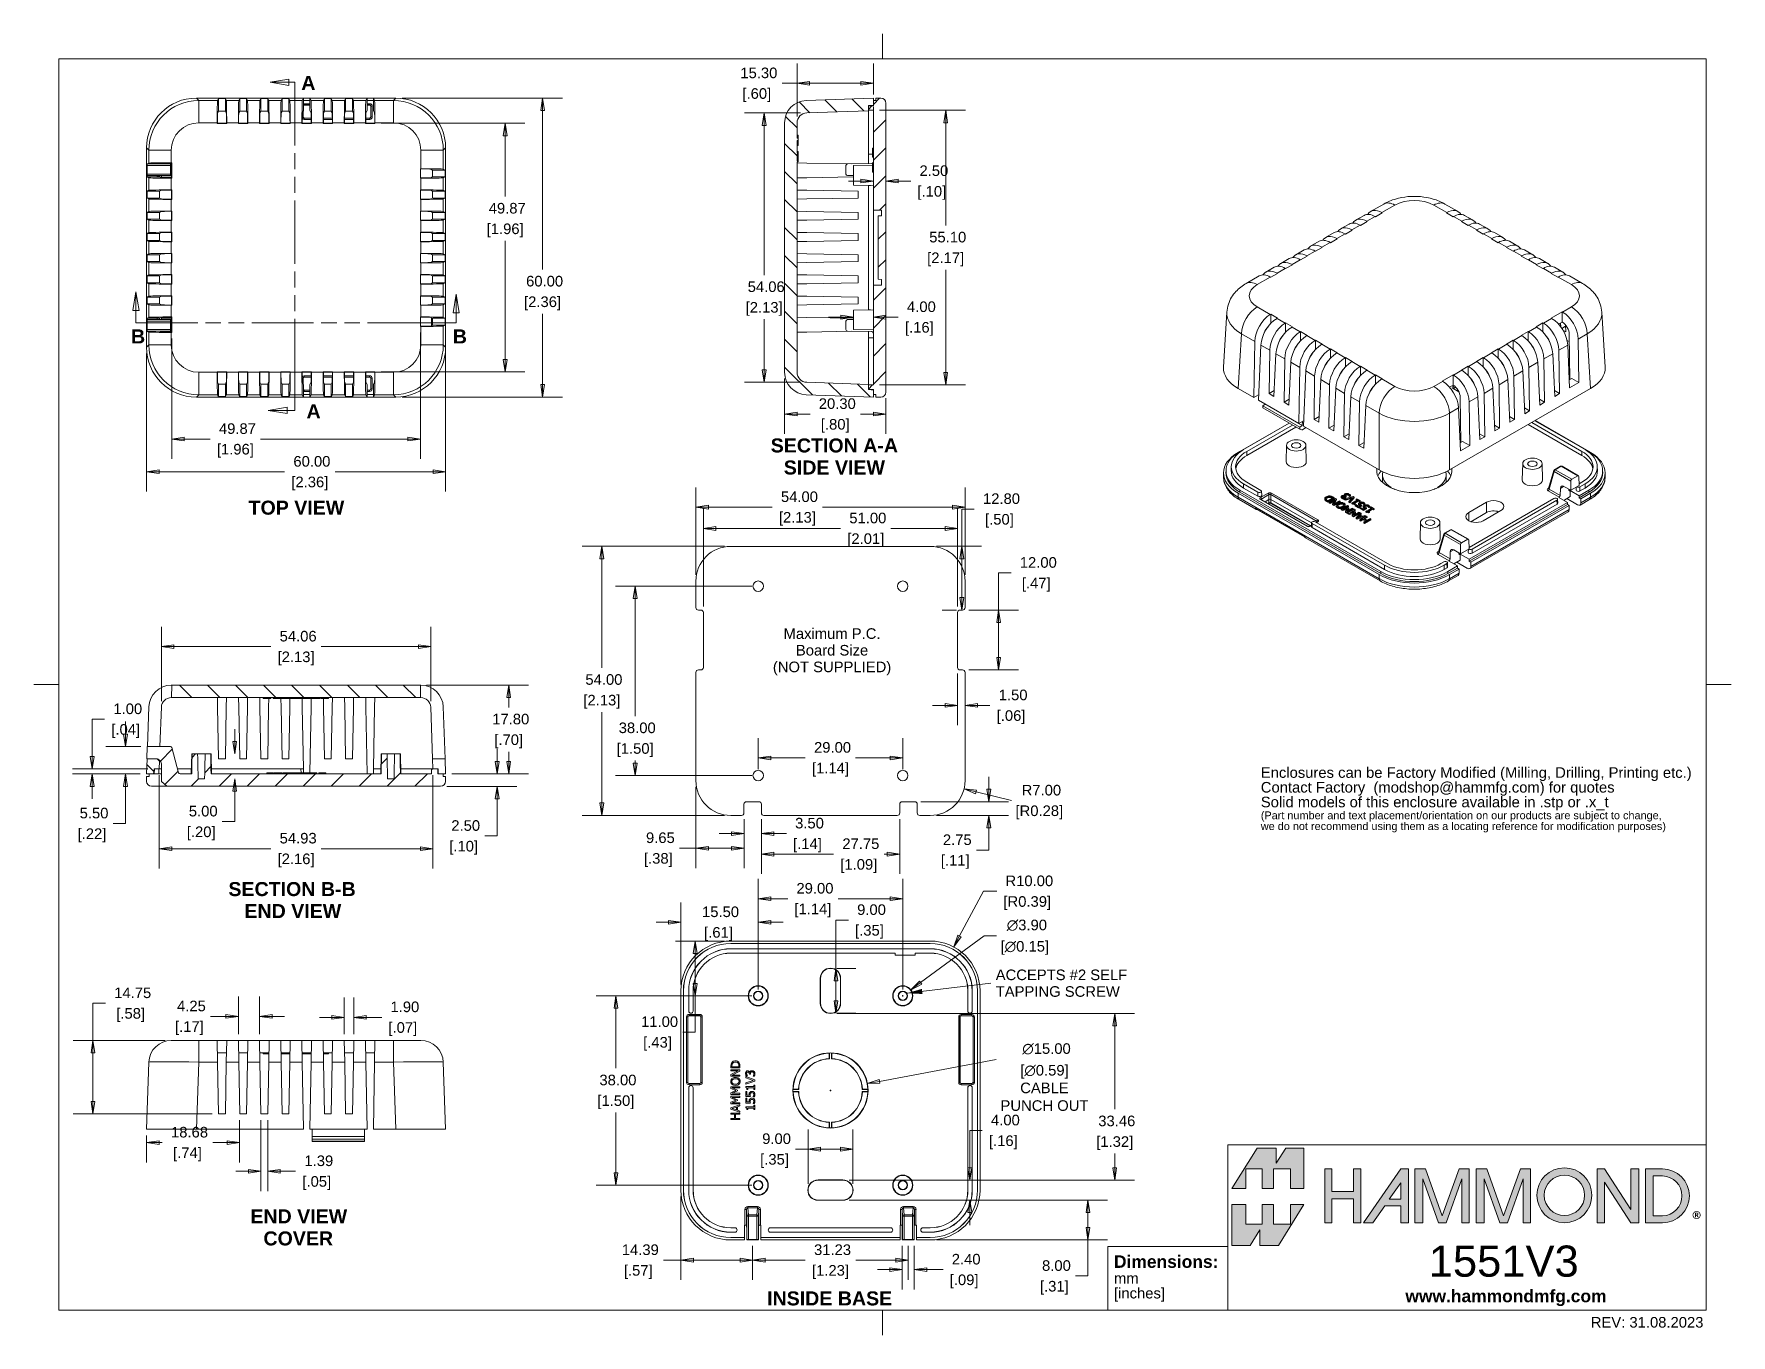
# Model space of a CAD drawing. Header units: millimetres. Extents: x 4 to 345, y 4 to 266.
import ezdxf

# ---------------------------------------------------------------- set-up
doc = ezdxf.new("R2010")
doc.units = ezdxf.units.MM
doc.header["$LTSCALE"] = 1.25
doc.linetypes.add('DOUBLE_DASH_CHAIN', pattern=[1.2403, 0.6614, -0.0827, 0.1654, -0.0827, 0.1654, -0.0827])
doc.layers.get('0').update_dxf_attribs({"lineweight": 25})
for name, color, linetype, lineweight in [('Dimension (ANSI)', 7, 'Continuous', 9), ('Hatch (ANSI)', 7, 'Continuous', 9), ('Section Line (ANSI)', 7, 'DOUBLE_DASH_CHAIN', 9), ('Sketch Geometry (ANSI)', 7, 'Continuous', 9), ('Symbol (ANSI)', 7, 'Continuous', 9), ('Visible (ANSI)', 7, 'Continuous', 9), ('Visible Narrow (ANSI)', 7, 'Continuous', 9)]:
    doc.layers.add(name, color=color, linetype=linetype, lineweight=lineweight)
doc.styles.add('Label Text (ANSI)', font='arialbd.ttf')
doc.styles.add('Note Text (ANSI)', font='arial.ttf')
doc.styles.add('Text Style20', font='arial.ttf')
doc.dimstyles.new('Default - mm_inch (ANSI)', dxfattribs={"dimscale": 1.25, "dimtxt": 1.7, "dimasz": 2, "dimexe": 3.175, "dimexo": 1, "dimgap": 0.8, "dimtad": 0, "dimtih": 1, "dimtoh": 1, "dimrnd": 1e-08, "dimzin": 4, "dimdsep": 46, "dimtxsty": 'Note Text (ANSI)', "dimblk": 'Filled-1', "dimcen": 0.09, "dimdle": 10, "dimclrd": 256, "dimclre": 256, "dimclrt": 256, "dimadec": 1, "dimazin": 0, "dimtfac": 1.176471, "dimtofl": 0, "dimtmove": 0, "dimatfit": 3, "dimfxl": 0, "dimtolj": 1, "dimtzin": 0, "dimlwd": -1, "dimlwe": -1, "dimarcsym": 0})
doc.dimstyles.new('Default - mm_inch (ANSI)$7', dxfattribs={"dimscale": 1.25, "dimtxt": 1.7, "dimasz": 2.5, "dimexe": 3.175, "dimexo": 1, "dimgap": 0.8, "dimtad": 0, "dimtih": 1, "dimtoh": 1, "dimrnd": 1e-08, "dimzin": 4, "dimdsep": 46, "dimtxsty": 'Note Text (ANSI)', "dimblk": 'Filled-1', "dimcen": 0.09, "dimdle": 10, "dimclrd": 256, "dimclre": 256, "dimclrt": 256, "dimadec": 1, "dimazin": 0, "dimtfac": 1.176471, "dimtofl": 0, "dimtmove": 0, "dimatfit": 3, "dimfxl": 0, "dimtolj": 1, "dimtzin": 0, "dimlwd": -1, "dimlwe": -1, "dimarcsym": 0})
pattern_1 = [(45, (0, 0), (-2.80633, 2.80633), [])]
pattern_2 = [(135.0002, (0, 0), (-2.80632, -2.80634), [])]

msp = doc.modelspace()

# ---------------------------------------------------------------- texts
at = {"layer": 'Symbol (ANSI)', "char_height": 2.8125, "attachment_point": 7, "style": 'Label Text (ANSI)'}
for s, insert in [('SECTION A-A', (152.203, 181.467)), ('SIDE VIEW', (154.821, 177.041)), ('TOP VIEW', (47.434, 168.98)), ('SECTION B-B', (43.396, 92.435)), ('END VIEW', (46.605, 88.059)), ('END VIEW', (47.8, 26.798)), ('COVER', (50.422, 22.325)), ('INSIDE BASE', (151.471, 10.288))]:
    msp.add_mtext(s, dxfattribs=dict(at, insert=insert))
at = {"layer": 'Symbol (ANSI)', "char_height": 2.125, "line_spacing_factor": 0.944221, "style": 'Note Text (ANSI)'}
for s, insert, width, attachment_point in [('\\fArial|b0|i0;Maximum P.C.\\P\\fArial|b0|i0;Board Size\\P\\fArial|b0|i0;(NOT SUPPLIED)', (164.504, 141.495), 23.75562, 5), ('\\fArial|b0|i0;ACCEPTS #2 SELF\\P\\fArial|b0|i0;TAPPING SCREW', (197.339, 74.983), 26.40215, 4)]:
    msp.add_mtext(s, dxfattribs=dict(at, insert=insert, width=width, attachment_point=attachment_point))
at = {"layer": 'Symbol (ANSI)', "color": 5, "true_color": 0x0000ff, "insert": (250.527, 110.652), "char_height": 2.125, "width": 86.43665, "attachment_point": 4, "line_spacing_factor": 0.834474, "style": 'Note Text (ANSI)'}
msp.add_mtext('{\\H1x;Enclosures can be Factory Modified (Milling, Drilling, Printing etc.)\\PContact Factory  (modshop@hammfg.com) for quotes\\H1.2001x; \\H0.83326x;\\PSolid models of this enclosure available in .stp or .x_t\\H1.17362x; \\H0.85207x;\\P\\H0.73529x;(Part number and text placement/orientation on our products are subject to change,\\H1.23371x; \\H0.81056x;\\Pwe do not recommend using them as a locating reference for modification purposes)\\fCalibri|b0|i0|c0|p34;\\H1.06945x; \\H0.93506x;\\P\\H1.0709x; }', dxfattribs=at)

# ---------------------------------------------------------------- blocks, each defined once
blk = doc.blocks.new('Title Blocks HAMMOND')
at = {"layer": 'Sketch Geometry (ANSI)'}
for p, q in [((270, 36.2), (193.21, 36.2)), ((193.21, 36.2), (193.21, 9.64)), ((270, 9.64), (270, 36.2)), ((173.94, 9.64), (173.94, 19.84)), ((173.94, 19.84), (193.21, 19.84)), ((193.21, 19.84), (193.21, 9.64)), ((193.21, 9.64), (173.94, 9.64)), ((193.21, 9.64), (270, 9.64))]:
    blk.add_line(p, q, dxfattribs=at)
at = {"layer": 'Symbol (ANSI)', "insert": (174.95, 14.72), "char_height": 1.7, "width": 30.7233, "attachment_point": 4, "line_spacing_factor": 0.845197, "style": 'Note Text (ANSI)'}
blk.add_mtext('{\\fArial|b1|i0|c0|p34;\\H1.17647x;Dimensions:\\fArial|b0|i0|c0|p34;\\H0.85x;\\Pmm\\H1.23561x; \\H0.80932x;\\P[inches]\\H1.1281x; }', dxfattribs=at)
at = {"layer": 'Symbol (ANSI)', "insert": (237.87, 11.6), "char_height": 2, "width": 63.9641, "attachment_point": 5, "style": 'Note Text (ANSI)'}
blk.add_mtext('\\fArial|b1|i0;{\\H2.0000;www.hammondmfg.com}', dxfattribs=at)
at = {"layer": 'Symbol (ANSI)'}
for tag, p, height, style in [('<TITLE>_001', (225.47, 15.01), 5, 'Text Style20'), ('REV:Date_<DD.MM.YYYY>_001', (251.48, 6.84), 1.7, 'Note Text (ANSI)')]:
    blk.add_attdef(tag, p, '', height=height, dxfattribs=dict(at, style=style))
blk = doc.blocks.new('2dTransSection0')
at = {"layer": 'Section Line (ANSI)', "linetype": 'Continuous'}
for p, q in [((44.4, 205.13), (41.4, 204.63)), ((44.4, 204.63), (41.4, 204.63)), ((41.4, 204.63), (44.4, 204.13)), ((44.4, 204.13), (44.4, 205.13)), ((45.39, 204.63), (44.4, 204.63)), ((45.39, 204.63), (45.39, 197.54)), ((45.39, 159.05), (45.39, 151.95)), ((44.12, 152.45), (41.12, 151.95)), ((44.12, 151.95), (41.12, 151.95)), ((41.12, 151.95), (44.12, 151.45)), ((44.12, 151.45), (44.12, 152.45)), ((45.39, 151.95), (44.12, 151.95))]:
    blk.add_line(p, q, dxfattribs=at)
at = {"layer": 'Section Line (ANSI)', "linetype": 'DOUBLE_DASH_CHAIN', "ltscale": 12.251871}
blk.add_line((45.39, 204.63), (45.39, 151.95), dxfattribs=at)
at = {"layer": 'Section Line (ANSI)', "linetype": 'Continuous', "flags": 128}
for points in [[(44.4, 205.13), (41.4, 204.63), (44.4, 204.13), (44.4, 205.13)], [(44.12, 152.45), (41.12, 151.95), (44.12, 151.45), (44.12, 152.45)]]:
    blk.add_lwpolyline(points, dxfattribs=at)
at = {"layer": 'Section Line (ANSI)'}
for points in [[(44.4, 205.13), (41.4, 204.63), (44.4, 204.13), (44.4, 205.13)], [(44.12, 152.45), (41.12, 151.95), (44.12, 151.45), (44.12, 152.45)]]:
    blk.add_solid(points, dxfattribs=at)
at = {"layer": 'Section Line (ANSI)', "char_height": 2.25, "attachment_point": 7, "style": 'Label Text (ANSI)'}
for insert in [(46.41, 203.41), (47.25, 150.69)]:
    blk.add_mtext('A', dxfattribs=dict(at, insert=insert))
blk = doc.blocks.new('2dTransSection1')
at = {"layer": 'Section Line (ANSI)', "linetype": 'Continuous'}
for p, q in [((19.87, 171.01), (19.37, 168.01)), ((19.87, 168.01), (19.87, 171.01)), ((20.37, 168.01), (19.87, 171.01)), ((71.27, 170.64), (70.77, 167.64)), ((71.27, 167.64), (71.27, 170.64)), ((71.77, 167.64), (71.27, 170.64)), ((19.37, 168.01), (20.37, 168.01)), ((19.87, 166.04), (19.87, 168.01)), ((70.77, 167.64), (71.77, 167.64)), ((71.27, 166.04), (71.27, 167.64)), ((19.87, 166.04), (26.64, 166.04)), ((64.5, 166.04), (71.27, 166.04))]:
    blk.add_line(p, q, dxfattribs=at)
at = {"layer": 'Section Line (ANSI)', "linetype": 'DOUBLE_DASH_CHAIN', "ltscale": 11.994713}
blk.add_line((19.87, 166.04), (71.27, 166.04), dxfattribs=at)
at = {"layer": 'Section Line (ANSI)', "linetype": 'Continuous', "flags": 128}
for points in [[(20.37, 168.01), (19.87, 171.01), (19.37, 168.01), (20.37, 168.01)], [(71.77, 167.64), (71.27, 170.64), (70.77, 167.64), (71.77, 167.64)]]:
    blk.add_lwpolyline(points, dxfattribs=at)
at = {"layer": 'Section Line (ANSI)'}
for points in [[(20.37, 168.01), (19.87, 171.01), (19.37, 168.01), (20.37, 168.01)], [(71.77, 167.64), (71.27, 170.64), (70.77, 167.64), (71.77, 167.64)]]:
    blk.add_solid(points, dxfattribs=at)
at = {"layer": 'Section Line (ANSI)', "char_height": 2.25, "attachment_point": 7, "style": 'Label Text (ANSI)'}
for insert in [(19.08, 162.71), (70.73, 162.71)]:
    blk.add_mtext('B', dxfattribs=dict(at, insert=insert))
blk = doc.blocks.new('Filled-1')
at = {"color": 0}
for p, q in [((0, 0), (-1, 0.15)), ((-1, 0.15), (-1, -0.15)), ((-1, 0), (0, 0)), ((-1, -0.15), (0, 0))]:
    blk.add_line(p, q, dxfattribs=at)
at = {"color": 0, "flags": 128}
blk.add_lwpolyline([(-1, -0.15), (0, 0), (-1, 0.15), (-1, -0.15)], dxfattribs=at)
at = {"color": 0}
blk.add_solid([(-1, -0.15), (0, 0), (-1, 0.15), (-1, -0.15)], dxfattribs=at)
blk = doc.blocks.new('*D14')
at = {"layer": 'Defpoints', "color": 0, "transparency": 16777216}
for p in [(76.98, 252.62), (106.42, 252.62), (76.98, 192.62)]:
    blk.add_point(p, dxfattribs=at)
at = {"layer": 'Dimension (ANSI)', "transparency": 16777216}
for p, q in [((78.23, 252.62), (110.39, 252.62)), ((106.42, 250.12), (106.42, 218.24)), ((106.42, 195.12), (106.42, 209.34)), ((78.23, 192.62), (110.39, 192.62))]:
    blk.add_line(p, q, dxfattribs=at)
at = {"layer": 'Dimension (ANSI)', "transparency": 16777216, "xscale": 2.5, "yscale": 2.5, "zscale": 2.5}
for p, rotation in [((106.42, 252.62), 90), ((106.42, 192.62), 270)]:
    blk.add_blockref('Filled-1', p, dxfattribs=dict(at, rotation=rotation))
at = {"layer": 'Dimension (ANSI)', "transparency": 16777216, "char_height": 2.125, "attachment_point": 5, "style": 'Note Text (ANSI)'}
for s, insert in [('\\A1; 60.00', (106.42, 215.87)), ('\\A1;[2.36]', (106.42, 211.43))]:
    blk.add_mtext(s, dxfattribs=dict(at, insert=insert))
blk = doc.blocks.new('*D15')
at = {"layer": 'Defpoints', "color": 0, "transparency": 16777216}
for p in [(26.97, 202.62), (86.97, 202.62), (26.97, 177.63)]:
    blk.add_point(p, dxfattribs=at)
at = {"layer": 'Dimension (ANSI)', "transparency": 16777216}
for p, q in [((26.97, 201.37), (26.97, 173.66)), ((86.97, 201.37), (86.97, 173.66)), ((29.47, 177.63), (54.67, 177.63)), ((84.47, 177.63), (64.78, 177.63))]:
    blk.add_line(p, q, dxfattribs=at)
at = {"layer": 'Dimension (ANSI)', "transparency": 16777216, "xscale": 2.5, "yscale": 2.5, "zscale": 2.5, "rotation": 180}
blk.add_blockref('Filled-1', (26.97, 177.63), dxfattribs=at)
at = {"layer": 'Dimension (ANSI)', "transparency": 16777216, "xscale": 2.5, "yscale": 2.5, "zscale": 2.5}
blk.add_blockref('Filled-1', (86.97, 177.63), dxfattribs=at)
at = {"layer": 'Dimension (ANSI)', "transparency": 16777216, "char_height": 2.125, "attachment_point": 5, "style": 'Note Text (ANSI)'}
for s, insert in [('\\A1; 60.00', (59.73, 179.71)), ('\\A1;[2.36]', (59.73, 175.27))]:
    blk.add_mtext(s, dxfattribs=dict(at, insert=insert))
blk = doc.blocks.new('*D16')
at = {"layer": 'Defpoints', "color": 0, "transparency": 16777216}
for p in [(157.49, 255.59), (172.79, 252.12), (157.49, 247.66)]:
    blk.add_point(p, dxfattribs=at)
at = {"layer": 'Dimension (ANSI)', "transparency": 16777216}
for p, q in [((157.49, 248.91), (157.49, 259.55)), ((172.79, 253.37), (172.79, 259.55)), ((157.49, 255.59), (154.47, 255.59)), ((170.29, 255.59), (159.99, 255.59))]:
    blk.add_line(p, q, dxfattribs=at)
at = {"layer": 'Dimension (ANSI)', "transparency": 16777216, "xscale": 2.5, "yscale": 2.5, "zscale": 2.5, "rotation": 180}
blk.add_blockref('Filled-1', (157.49, 255.59), dxfattribs=at)
at = {"layer": 'Dimension (ANSI)', "transparency": 16777216, "xscale": 2.5, "yscale": 2.5, "zscale": 2.5}
blk.add_blockref('Filled-1', (172.79, 255.59), dxfattribs=at)
at = {"layer": 'Dimension (ANSI)', "transparency": 16777216, "char_height": 2.125, "attachment_point": 5, "style": 'Note Text (ANSI)'}
for s, insert in [('\\A1; 15.30', (149.41, 257.67)), ('\\A1;[.60]', (149.41, 253.22))]:
    blk.add_mtext(s, dxfattribs=dict(at, insert=insert))
blk = doc.blocks.new('*D17')
at = {"layer": 'Defpoints', "color": 0, "transparency": 16777216}
for p in [(172.79, 223.26), (168.79, 208.65), (172.79, 208.66)]:
    blk.add_point(p, dxfattribs=at)
at = {"layer": 'Dimension (ANSI)', "transparency": 16777216}
for p, q in [((172.79, 222.01), (172.79, 204.69)), ((166.29, 208.66), (163.79, 208.66)), ((175.29, 208.66), (177.79, 208.66))]:
    blk.add_line(p, q, dxfattribs=at)
at = {"layer": 'Dimension (ANSI)', "transparency": 16777216, "xscale": 2.5, "yscale": 2.5, "zscale": 2.5}
blk.add_blockref('Filled-1', (168.79, 208.66), dxfattribs=at)
at = {"layer": 'Dimension (ANSI)', "transparency": 16777216, "xscale": 2.5, "yscale": 2.5, "zscale": 2.5, "rotation": 180}
blk.add_blockref('Filled-1', (172.79, 208.66), dxfattribs=at)
at = {"layer": 'Dimension (ANSI)', "transparency": 16777216, "char_height": 2.125, "attachment_point": 5, "style": 'Note Text (ANSI)'}
for s, insert in [('\\A1; 4.00', (182.02, 210.74)), ('\\A1;[.16]', (182.02, 206.3))]:
    blk.add_mtext(s, dxfattribs=dict(at, insert=insert))
blk = doc.blocks.new('*D18')
at = {"layer": 'Defpoints', "color": 0, "transparency": 16777216}
for p in [(172.79, 252.12), (175.29, 251.62), (172.79, 235.96)]:
    blk.add_point(p, dxfattribs=at)
at = {"layer": 'Dimension (ANSI)', "transparency": 16777216}
for p, q in [((172.79, 250.87), (172.79, 231.99)), ((170.29, 235.96), (167.79, 235.96)), ((177.79, 235.96), (180.29, 235.96))]:
    blk.add_line(p, q, dxfattribs=at)
at = {"layer": 'Dimension (ANSI)', "transparency": 16777216, "xscale": 2.5, "yscale": 2.5, "zscale": 2.5}
blk.add_blockref('Filled-1', (172.79, 235.96), dxfattribs=at)
at = {"layer": 'Dimension (ANSI)', "transparency": 16777216, "xscale": 2.5, "yscale": 2.5, "zscale": 2.5, "rotation": 180}
blk.add_blockref('Filled-1', (175.29, 235.96), dxfattribs=at)
at = {"layer": 'Dimension (ANSI)', "transparency": 16777216, "char_height": 2.125, "attachment_point": 5, "style": 'Note Text (ANSI)'}
for s, insert in [('\\A1; 2.50', (184.52, 238.04)), ('\\A1;[.10]', (184.52, 233.59))]:
    blk.add_mtext(s, dxfattribs=dict(at, insert=insert))
blk = doc.blocks.new('*D19')
at = {"layer": 'Defpoints', "color": 0, "transparency": 16777216}
for p in [(154.99, 197.59), (175.29, 193.62), (175.29, 189.2)]:
    blk.add_point(p, dxfattribs=at)
at = {"layer": 'Dimension (ANSI)', "transparency": 16777216}
for p, q in [((154.99, 196.34), (154.99, 185.23)), ((175.29, 192.37), (175.29, 185.23)), ((157.49, 189.2), (160.08, 189.2)), ((172.79, 189.2), (170.19, 189.2))]:
    blk.add_line(p, q, dxfattribs=at)
at = {"layer": 'Dimension (ANSI)', "transparency": 16777216, "xscale": 2.5, "yscale": 2.5, "zscale": 2.5, "rotation": 180}
blk.add_blockref('Filled-1', (154.99, 189.2), dxfattribs=at)
at = {"layer": 'Dimension (ANSI)', "transparency": 16777216, "xscale": 2.5, "yscale": 2.5, "zscale": 2.5}
blk.add_blockref('Filled-1', (175.29, 189.2), dxfattribs=at)
at = {"layer": 'Dimension (ANSI)', "transparency": 16777216, "char_height": 2.125, "attachment_point": 5, "style": 'Note Text (ANSI)'}
for s, insert in [('\\A1; 20.30', (165.14, 191.29)), ('\\A1;[.80]', (165.14, 186.84))]:
    blk.add_mtext(s, dxfattribs=dict(at, insert=insert))
blk = doc.blocks.new('*D20')
at = {"layer": 'Defpoints', "color": 0, "transparency": 16777216}
for p in [(172.79, 250.17), (172.79, 195.07), (187.3, 195.07)]:
    blk.add_point(p, dxfattribs=at)
at = {"layer": 'Dimension (ANSI)', "transparency": 16777216}
for p, q in [((174.04, 250.17), (191.27, 250.17)), ((187.3, 247.67), (187.3, 227.07)), ((187.3, 197.57), (187.3, 218.18)), ((174.04, 195.07), (191.27, 195.07))]:
    blk.add_line(p, q, dxfattribs=at)
at = {"layer": 'Dimension (ANSI)', "transparency": 16777216, "xscale": 2.5, "yscale": 2.5, "zscale": 2.5}
for p, rotation in [((187.3, 250.17), 90), ((187.3, 195.07), 270)]:
    blk.add_blockref('Filled-1', p, dxfattribs=dict(at, rotation=rotation))
at = {"layer": 'Dimension (ANSI)', "transparency": 16777216, "char_height": 2.125, "attachment_point": 5, "style": 'Note Text (ANSI)'}
for s, insert in [('\\A1; 55.10', (187.3, 224.71)), ('\\A1;[2.17]', (187.3, 220.26))]:
    blk.add_mtext(s, dxfattribs=dict(at, insert=insert))
blk = doc.blocks.new('*D21')
at = {"layer": 'Defpoints', "color": 0, "transparency": 16777216}
for p in [(29.51, 118), (84.43, 118), (29.51, 101.99)]:
    blk.add_point(p, dxfattribs=at)
at = {"layer": 'Dimension (ANSI)', "transparency": 16777216}
for p, q in [((29.51, 116.75), (29.51, 98.02)), ((84.43, 116.75), (84.43, 98.02)), ((32.01, 101.99), (51.91, 101.99)), ((81.93, 101.99), (62.03, 101.99))]:
    blk.add_line(p, q, dxfattribs=at)
at = {"layer": 'Dimension (ANSI)', "transparency": 16777216, "xscale": 2.5, "yscale": 2.5, "zscale": 2.5, "rotation": 180}
blk.add_blockref('Filled-1', (29.51, 101.99), dxfattribs=at)
at = {"layer": 'Dimension (ANSI)', "transparency": 16777216, "xscale": 2.5, "yscale": 2.5, "zscale": 2.5}
blk.add_blockref('Filled-1', (84.43, 101.99), dxfattribs=at)
at = {"layer": 'Dimension (ANSI)', "transparency": 16777216, "char_height": 2.125, "attachment_point": 5, "style": 'Note Text (ANSI)'}
for s, insert in [('\\A1; 54.93', (56.97, 104.08)), ('\\A1;[2.16]', (56.97, 99.63))]:
    blk.add_mtext(s, dxfattribs=dict(at, insert=insert))
blk = doc.blocks.new('*D22')
at = {"layer": 'Defpoints', "color": 0, "transparency": 16777216}
for p in [(159.42, 249.65), (150.88, 195.59), (159.42, 195.59)]:
    blk.add_point(p, dxfattribs=at)
at = {"layer": 'Dimension (ANSI)', "transparency": 16777216}
for p, q in [((158.17, 249.65), (146.91, 249.65)), ((150.88, 247.15), (150.88, 217.12)), ((150.88, 198.09), (150.88, 208.23)), ((158.17, 195.59), (146.91, 195.59))]:
    blk.add_line(p, q, dxfattribs=at)
at = {"layer": 'Dimension (ANSI)', "transparency": 16777216, "xscale": 2.5, "yscale": 2.5, "zscale": 2.5}
for p, rotation in [((150.88, 249.65), 90), ((150.88, 195.59), 270)]:
    blk.add_blockref('Filled-1', p, dxfattribs=dict(at, rotation=rotation))
at = {"layer": 'Dimension (ANSI)', "transparency": 16777216, "char_height": 2.125, "attachment_point": 5, "style": 'Note Text (ANSI)'}
for s, insert in [('\\A1; 54.06', (150.88, 214.76)), ('\\A1;[2.13]', (150.88, 210.31))]:
    blk.add_mtext(s, dxfattribs=dict(at, insert=insert))
blk = doc.blocks.new('*D23')
at = {"layer": 'Defpoints', "color": 0, "transparency": 16777216}
for p in [(29.94, 142.54), (29.94, 130.37), (84, 130.37)]:
    blk.add_point(p, dxfattribs=at)
at = {"layer": 'Dimension (ANSI)', "transparency": 16777216}
for p, q in [((29.94, 131.62), (29.94, 146.5)), ((84, 131.62), (84, 146.5)), ((32.44, 142.54), (51.91, 142.54)), ((81.5, 142.54), (62.03, 142.54))]:
    blk.add_line(p, q, dxfattribs=at)
at = {"layer": 'Dimension (ANSI)', "transparency": 16777216, "xscale": 2.5, "yscale": 2.5, "zscale": 2.5, "rotation": 180}
blk.add_blockref('Filled-1', (29.94, 142.54), dxfattribs=at)
at = {"layer": 'Dimension (ANSI)', "transparency": 16777216, "xscale": 2.5, "yscale": 2.5, "zscale": 2.5}
blk.add_blockref('Filled-1', (84, 142.54), dxfattribs=at)
at = {"layer": 'Dimension (ANSI)', "transparency": 16777216, "char_height": 2.125, "attachment_point": 5, "style": 'Note Text (ANSI)'}
for s, insert in [('\\A1; 54.06', (56.97, 144.62)), ('\\A1;[2.13]', (56.97, 140.17))]:
    blk.add_mtext(s, dxfattribs=dict(at, insert=insert))
blk = doc.blocks.new('*D24')
at = {"layer": 'Defpoints', "color": 0, "transparency": 16777216}
for p in [(86.97, 117), (97.32, 117), (85.97, 114.5)]:
    blk.add_point(p, dxfattribs=at)
at = {"layer": 'Dimension (ANSI)', "transparency": 16777216}
for p, q in [((97.32, 119.5), (97.32, 122)), ((88.22, 117), (101.29, 117)), ((87.22, 114.5), (101.29, 114.5)), ((97.32, 112), (97.32, 104.54)), ((97.32, 104.54), (94.82, 104.54))]:
    blk.add_line(p, q, dxfattribs=at)
at = {"layer": 'Dimension (ANSI)', "transparency": 16777216, "xscale": 2.5, "yscale": 2.5, "zscale": 2.5}
for p, rotation in [((97.32, 117), 270), ((97.32, 114.5), 90)]:
    blk.add_blockref('Filled-1', p, dxfattribs=dict(at, rotation=rotation))
at = {"layer": 'Dimension (ANSI)', "transparency": 16777216, "char_height": 2.125, "attachment_point": 5, "style": 'Note Text (ANSI)'}
for s, insert in [('\\A1; 2.50', (90.59, 106.62)), ('\\A1;[.10]', (90.59, 102.17))]:
    blk.add_mtext(s, dxfattribs=dict(at, insert=insert))
blk = doc.blocks.new('*D25')
at = {"layer": 'Defpoints', "color": 0, "transparency": 16777216}
for p in [(149.69, 91.94), (149.69, 72.46), (178.69, 72.46)]:
    blk.add_point(p, dxfattribs=at)
at = {"layer": 'Dimension (ANSI)', "transparency": 16777216}
for p, q in [((149.69, 73.71), (149.69, 95.91)), ((178.69, 73.71), (178.69, 95.91)), ((152.19, 91.94), (155.6, 91.94)), ((176.19, 91.94), (165.72, 91.94))]:
    blk.add_line(p, q, dxfattribs=at)
at = {"layer": 'Dimension (ANSI)', "transparency": 16777216, "xscale": 2.5, "yscale": 2.5, "zscale": 2.5, "rotation": 180}
blk.add_blockref('Filled-1', (149.69, 91.94), dxfattribs=at)
at = {"layer": 'Dimension (ANSI)', "transparency": 16777216, "xscale": 2.5, "yscale": 2.5, "zscale": 2.5}
blk.add_blockref('Filled-1', (178.69, 91.94), dxfattribs=at)
at = {"layer": 'Dimension (ANSI)', "transparency": 16777216, "char_height": 2.125, "attachment_point": 5, "style": 'Note Text (ANSI)'}
for s, insert in [('\\A1; 29.00', (160.66, 94.03)), ('\\A1;[1.14]', (160.66, 89.58))]:
    blk.add_mtext(s, dxfattribs=dict(at, insert=insert))
blk = doc.blocks.new('*D26')
at = {"layer": 'Defpoints', "color": 0, "transparency": 16777216}
for p in [(149.69, 72.46), (121.13, 34.46), (149.69, 34.46)]:
    blk.add_point(p, dxfattribs=at)
at = {"layer": 'Dimension (ANSI)', "transparency": 16777216}
for p, q in [((148.44, 72.46), (117.16, 72.46)), ((121.13, 69.96), (121.13, 57.91)), ((121.13, 36.96), (121.13, 49.01)), ((148.44, 34.46), (117.16, 34.46))]:
    blk.add_line(p, q, dxfattribs=at)
at = {"layer": 'Dimension (ANSI)', "transparency": 16777216, "xscale": 2.5, "yscale": 2.5, "zscale": 2.5}
for p, rotation in [((121.13, 72.46), 90), ((121.13, 34.46), 270)]:
    blk.add_blockref('Filled-1', p, dxfattribs=dict(at, rotation=rotation))
at = {"layer": 'Dimension (ANSI)', "transparency": 16777216, "char_height": 2.125, "attachment_point": 5, "style": 'Note Text (ANSI)'}
for s, insert in [('\\A1; 38.00', (121.13, 55.55)), ('\\A1;[1.50]', (121.13, 51.1))]:
    blk.add_mtext(s, dxfattribs=dict(at, insert=insert))
blk = doc.blocks.new('*D27')
at = {"layer": 'Defpoints', "color": 0, "transparency": 16777216}
for p in [(171.56, 54.83), (156.81, 52.09)]:
    blk.add_point(p, dxfattribs=at)
at = {"layer": 'Dimension (ANSI)', "transparency": 16777216}
for p, q in [((197.45, 59.66), (174.02, 55.29)), ((164.07, 53.46), (164.3, 53.46)), ((164.19, 53.35), (164.19, 53.57))]:
    blk.add_line(p, q, dxfattribs=at)
blk.add_arc((164.19, 53.46), 7.5, 277.6391, 40.872, dxfattribs=at)
at = {"layer": 'Dimension (ANSI)', "transparency": 16777216, "xscale": 2.5, "yscale": 2.5, "zscale": 2.5, "rotation": 190.5529829025089}
blk.add_blockref('Filled-1', (171.56, 54.83), dxfattribs=at)
at = {"layer": 'Dimension (ANSI)', "transparency": 16777216, "char_height": 2.125, "attachment_point": 5, "style": 'Note Text (ANSI)'}
for s, insert in [('\\A1; \\fArial|b0|i0;∅15.00', (207.12, 61.8)), ('\\A1;[∅0.59]{\\P\\fArial|b0|i0;CABLE \\P\\fArial|b0|i0;PUNCH OUT}', (207.12, 53.96))]:
    blk.add_mtext(s, dxfattribs=dict(at, insert=insert))
blk = doc.blocks.new('*D28')
at = {"layer": 'Defpoints', "color": 0, "transparency": 16777216}
for p in [(45.39, 68.33), (45.39, 63.5), (49.64, 63.5)]:
    blk.add_point(p, dxfattribs=at)
at = {"layer": 'Dimension (ANSI)', "transparency": 16777216}
for p, q in [((45.39, 64.75), (45.39, 72.3)), ((49.64, 64.75), (49.64, 72.3)), ((42.89, 68.33), (39.8, 68.33)), ((52.14, 68.33), (54.64, 68.33))]:
    blk.add_line(p, q, dxfattribs=at)
at = {"layer": 'Dimension (ANSI)', "transparency": 16777216, "xscale": 2.5, "yscale": 2.5, "zscale": 2.5}
blk.add_blockref('Filled-1', (45.39, 68.33), dxfattribs=at)
at = {"layer": 'Dimension (ANSI)', "transparency": 16777216, "xscale": 2.5, "yscale": 2.5, "zscale": 2.5, "rotation": 180}
blk.add_blockref('Filled-1', (49.64, 68.33), dxfattribs=at)
at = {"layer": 'Dimension (ANSI)', "transparency": 16777216, "char_height": 2.125, "attachment_point": 5, "style": 'Note Text (ANSI)'}
for s, insert in [('\\A1; 4.25', (35.56, 70.41)), ('\\A1;[.17]', (35.56, 65.97))]:
    blk.add_mtext(s, dxfattribs=dict(at, insert=insert))
blk = doc.blocks.new('*D29')
at = {"layer": 'Defpoints', "color": 0, "transparency": 16777216}
for p in [(66.64, 68.14), (66.64, 63.5), (68.54, 63.5)]:
    blk.add_point(p, dxfattribs=at)
at = {"layer": 'Dimension (ANSI)', "transparency": 16777216}
for p, q in [((66.64, 64.75), (66.64, 72.11)), ((68.54, 64.75), (68.54, 72.11)), ((64.14, 68.14), (61.64, 68.14)), ((71.04, 68.14), (74.15, 68.14))]:
    blk.add_line(p, q, dxfattribs=at)
at = {"layer": 'Dimension (ANSI)', "transparency": 16777216, "xscale": 2.5, "yscale": 2.5, "zscale": 2.5}
blk.add_blockref('Filled-1', (66.64, 68.14), dxfattribs=at)
at = {"layer": 'Dimension (ANSI)', "transparency": 16777216, "xscale": 2.5, "yscale": 2.5, "zscale": 2.5, "rotation": 180}
blk.add_blockref('Filled-1', (68.54, 68.14), dxfattribs=at)
at = {"layer": 'Dimension (ANSI)', "transparency": 16777216, "char_height": 2.125, "attachment_point": 5, "style": 'Note Text (ANSI)'}
for s, insert in [('\\A1; 1.90', (78.38, 70.23)), ('\\A1;[.07]', (78.38, 65.78))]:
    blk.add_mtext(s, dxfattribs=dict(at, insert=insert))
blk = doc.blocks.new('*D30')
at = {"layer": 'Defpoints', "color": 0, "transparency": 16777216}
for p in [(49.9, 48.75), (51.29, 48.75), (49.9, 37.25)]:
    blk.add_point(p, dxfattribs=at)
at = {"layer": 'Dimension (ANSI)', "transparency": 16777216}
for p, q in [((49.9, 47.5), (49.9, 33.28)), ((51.29, 47.5), (51.29, 33.28)), ((47.4, 37.25), (44.9, 37.25)), ((53.79, 37.25), (56.88, 37.25))]:
    blk.add_line(p, q, dxfattribs=at)
at = {"layer": 'Dimension (ANSI)', "transparency": 16777216, "xscale": 2.5, "yscale": 2.5, "zscale": 2.5}
blk.add_blockref('Filled-1', (49.9, 37.25), dxfattribs=at)
at = {"layer": 'Dimension (ANSI)', "transparency": 16777216, "xscale": 2.5, "yscale": 2.5, "zscale": 2.5, "rotation": 180}
blk.add_blockref('Filled-1', (51.29, 37.25), dxfattribs=at)
at = {"layer": 'Dimension (ANSI)', "transparency": 16777216, "char_height": 2.125, "attachment_point": 5, "style": 'Note Text (ANSI)'}
for s, insert in [('\\A1; 1.39', (61.12, 39.34)), ('\\A1;[.05]', (61.12, 34.89))]:
    blk.add_mtext(s, dxfattribs=dict(at, insert=insert))
blk = doc.blocks.new('*D31')
at = {"layer": 'Defpoints', "color": 0, "transparency": 16777216}
for p in [(31.94, 63.5), (16.21, 48.75), (41.4, 48.75)]:
    blk.add_point(p, dxfattribs=at)
at = {"layer": 'Dimension (ANSI)', "transparency": 16777216}
for p, q in [((16.21, 63.5), (16.21, 70.97)), ((16.21, 70.97), (18.71, 70.97)), ((30.69, 63.5), (12.25, 63.5)), ((16.21, 51.25), (16.21, 61)), ((40.15, 48.75), (12.25, 48.75))]:
    blk.add_line(p, q, dxfattribs=at)
at = {"layer": 'Dimension (ANSI)', "transparency": 16777216, "xscale": 2.5, "yscale": 2.5, "zscale": 2.5}
for p, rotation in [((16.21, 63.5), 90), ((16.21, 48.75), 270)]:
    blk.add_blockref('Filled-1', p, dxfattribs=dict(at, rotation=rotation))
at = {"layer": 'Dimension (ANSI)', "transparency": 16777216, "char_height": 2.125, "attachment_point": 5, "style": 'Note Text (ANSI)'}
for s, insert in [('\\A1; 14.75', (23.78, 73.05)), ('\\A1;[.58]', (23.78, 68.61))]:
    blk.add_mtext(s, dxfattribs=dict(at, insert=insert))
blk = doc.blocks.new('*D32')
at = {"layer": 'Defpoints', "color": 0, "transparency": 16777216}
for p in [(32.04, 205.6), (81.9, 206.8), (32.04, 184.2)]:
    blk.add_point(p, dxfattribs=at)
at = {"layer": 'Dimension (ANSI)', "transparency": 16777216}
for p, q in [((32.04, 204.35), (32.04, 180.23)), ((81.9, 205.55), (81.9, 180.23)), ((34.54, 184.2), (39.73, 184.2)), ((79.4, 184.2), (49.85, 184.2))]:
    blk.add_line(p, q, dxfattribs=at)
at = {"layer": 'Dimension (ANSI)', "transparency": 16777216, "xscale": 2.5, "yscale": 2.5, "zscale": 2.5, "rotation": 180}
blk.add_blockref('Filled-1', (32.04, 184.2), dxfattribs=at)
at = {"layer": 'Dimension (ANSI)', "transparency": 16777216, "xscale": 2.5, "yscale": 2.5, "zscale": 2.5}
blk.add_blockref('Filled-1', (81.9, 184.2), dxfattribs=at)
at = {"layer": 'Dimension (ANSI)', "transparency": 16777216, "char_height": 2.125, "attachment_point": 5, "style": 'Note Text (ANSI)'}
for s, insert in [('\\A1; 49.87', (44.79, 186.28)), ('\\A1;[1.96]', (44.79, 181.84))]:
    blk.add_mtext(s, dxfattribs=dict(at, insert=insert))
blk = doc.blocks.new('*D33')
at = {"layer": 'Defpoints', "color": 0, "transparency": 16777216}
for p in [(72.79, 247.56), (72.79, 197.69), (98.92, 197.69)]:
    blk.add_point(p, dxfattribs=at)
at = {"layer": 'Dimension (ANSI)', "transparency": 16777216}
for p, q in [((74.04, 247.56), (102.89, 247.56)), ((98.92, 245.06), (98.92, 232.88)), ((98.92, 200.19), (98.92, 223.98)), ((74.04, 197.69), (102.89, 197.69))]:
    blk.add_line(p, q, dxfattribs=at)
at = {"layer": 'Dimension (ANSI)', "transparency": 16777216, "xscale": 2.5, "yscale": 2.5, "zscale": 2.5}
for p, rotation in [((98.92, 247.56), 90), ((98.92, 197.69), 270)]:
    blk.add_blockref('Filled-1', p, dxfattribs=dict(at, rotation=rotation))
at = {"layer": 'Dimension (ANSI)', "transparency": 16777216, "char_height": 2.125, "attachment_point": 5, "style": 'Note Text (ANSI)'}
for s, insert in [('\\A1; 49.87', (98.92, 230.51)), ('\\A1;[1.96]', (98.92, 226.07))]:
    blk.add_mtext(s, dxfattribs=dict(at, insert=insert))
blk = doc.blocks.new('*D34')
at = {"layer": 'Defpoints', "color": 0, "transparency": 16777216}
for p in [(144.19, 162.67), (118.32, 108.67), (144.19, 108.67)]:
    blk.add_point(p, dxfattribs=at)
at = {"layer": 'Dimension (ANSI)', "transparency": 16777216}
for p, q in [((142.94, 162.67), (114.35, 162.67)), ((118.32, 160.17), (118.32, 138.29)), ((118.32, 111.17), (118.32, 129.4)), ((142.94, 108.67), (114.35, 108.67))]:
    blk.add_line(p, q, dxfattribs=at)
at = {"layer": 'Dimension (ANSI)', "transparency": 16777216, "xscale": 2.5, "yscale": 2.5, "zscale": 2.5}
for p, rotation in [((118.32, 162.67), 90), ((118.32, 108.67), 270)]:
    blk.add_blockref('Filled-1', p, dxfattribs=dict(at, rotation=rotation))
at = {"layer": 'Dimension (ANSI)', "transparency": 16777216, "char_height": 2.125, "attachment_point": 5, "style": 'Note Text (ANSI)'}
for s, insert in [('\\A1; 54.00', (118.32, 135.93)), ('\\A1;[2.13]', (118.32, 131.48))]:
    blk.add_mtext(s, dxfattribs=dict(at, insert=insert))
blk = doc.blocks.new('*D35')
at = {"layer": 'Defpoints', "color": 0, "transparency": 16777216}
for p in [(191.19, 170.53), (137.19, 155.67), (191.19, 155.67)]:
    blk.add_point(p, dxfattribs=at)
at = {"layer": 'Dimension (ANSI)', "transparency": 16777216}
for p, q in [((137.19, 156.92), (137.19, 174.5)), ((191.19, 156.92), (191.19, 174.5)), ((139.69, 170.53), (152.49, 170.53)), ((188.69, 170.53), (162.6, 170.53))]:
    blk.add_line(p, q, dxfattribs=at)
at = {"layer": 'Dimension (ANSI)', "transparency": 16777216, "xscale": 2.5, "yscale": 2.5, "zscale": 2.5, "rotation": 180}
blk.add_blockref('Filled-1', (137.19, 170.53), dxfattribs=at)
at = {"layer": 'Dimension (ANSI)', "transparency": 16777216, "xscale": 2.5, "yscale": 2.5, "zscale": 2.5}
blk.add_blockref('Filled-1', (191.19, 170.53), dxfattribs=at)
at = {"layer": 'Dimension (ANSI)', "transparency": 16777216, "char_height": 2.125, "attachment_point": 5, "style": 'Note Text (ANSI)'}
for s, insert in [('\\A1; 54.00', (157.55, 172.61)), ('\\A1;[2.13]', (157.55, 168.17))]:
    blk.add_mtext(s, dxfattribs=dict(at, insert=insert))
blk = doc.blocks.new('*D36')
at = {"layer": 'Defpoints', "color": 0, "transparency": 16777216}
for p in [(189.69, 166.25), (138.69, 149.37), (189.69, 149.37)]:
    blk.add_point(p, dxfattribs=at)
at = {"layer": 'Dimension (ANSI)', "transparency": 16777216}
for p, q in [((138.69, 150.62), (138.69, 170.22)), ((189.69, 150.62), (189.69, 170.22)), ((141.19, 166.25), (166.21, 166.25)), ((187.19, 166.25), (176.32, 166.25))]:
    blk.add_line(p, q, dxfattribs=at)
at = {"layer": 'Dimension (ANSI)', "transparency": 16777216, "xscale": 2.5, "yscale": 2.5, "zscale": 2.5, "rotation": 180}
blk.add_blockref('Filled-1', (138.69, 166.25), dxfattribs=at)
at = {"layer": 'Dimension (ANSI)', "transparency": 16777216, "xscale": 2.5, "yscale": 2.5, "zscale": 2.5}
blk.add_blockref('Filled-1', (189.69, 166.25), dxfattribs=at)
at = {"layer": 'Dimension (ANSI)', "transparency": 16777216, "char_height": 2.125, "attachment_point": 5, "style": 'Note Text (ANSI)'}
for s, insert in [('\\A1; 51.00', (171.27, 168.34)), ('\\A1;[2.01]', (171.27, 163.89))]:
    blk.add_mtext(s, dxfattribs=dict(at, insert=insert))
blk = doc.blocks.new('*D37')
at = {"layer": 'Defpoints', "color": 0, "transparency": 16777216}
for p in [(149.69, 120.21), (149.69, 116.67), (178.69, 116.67)]:
    blk.add_point(p, dxfattribs=at)
at = {"layer": 'Dimension (ANSI)', "transparency": 16777216}
for p, q in [((149.69, 117.92), (149.69, 124.18)), ((178.69, 117.92), (178.69, 124.18)), ((152.19, 120.21), (159.13, 120.21)), ((176.19, 120.21), (169.24, 120.21))]:
    blk.add_line(p, q, dxfattribs=at)
at = {"layer": 'Dimension (ANSI)', "transparency": 16777216, "xscale": 2.5, "yscale": 2.5, "zscale": 2.5, "rotation": 180}
blk.add_blockref('Filled-1', (149.69, 120.21), dxfattribs=at)
at = {"layer": 'Dimension (ANSI)', "transparency": 16777216, "xscale": 2.5, "yscale": 2.5, "zscale": 2.5}
blk.add_blockref('Filled-1', (178.69, 120.21), dxfattribs=at)
at = {"layer": 'Dimension (ANSI)', "transparency": 16777216, "char_height": 2.125, "attachment_point": 5, "style": 'Note Text (ANSI)'}
for s, insert in [('\\A1; 29.00', (164.19, 122.3)), ('\\A1;[1.14]', (164.19, 117.85))]:
    blk.add_mtext(s, dxfattribs=dict(at, insert=insert))
blk = doc.blocks.new('*D38')
at = {"layer": 'Defpoints', "color": 0, "transparency": 16777216}
for p in [(189.69, 138.37), (191.19, 137.37), (189.69, 130.75)]:
    blk.add_point(p, dxfattribs=at)
at = {"layer": 'Dimension (ANSI)', "transparency": 16777216}
for p, q in [((189.69, 137.12), (189.69, 126.78)), ((187.19, 130.75), (184.69, 130.75)), ((193.69, 130.75), (196.19, 130.75))]:
    blk.add_line(p, q, dxfattribs=at)
at = {"layer": 'Dimension (ANSI)', "transparency": 16777216, "xscale": 2.5, "yscale": 2.5, "zscale": 2.5}
blk.add_blockref('Filled-1', (189.69, 130.75), dxfattribs=at)
at = {"layer": 'Dimension (ANSI)', "transparency": 16777216, "xscale": 2.5, "yscale": 2.5, "zscale": 2.5, "rotation": 180}
blk.add_blockref('Filled-1', (191.19, 130.75), dxfattribs=at)
at = {"layer": 'Dimension (ANSI)', "transparency": 16777216, "char_height": 2.125, "attachment_point": 5, "style": 'Note Text (ANSI)'}
for s, insert in [('\\A1; 1.50', (200.42, 132.83)), ('\\A1;[.06]', (200.42, 128.38))]:
    blk.add_mtext(s, dxfattribs=dict(at, insert=insert))
blk = doc.blocks.new('*D39')
at = {"layer": 'Defpoints', "color": 0, "transparency": 16777216}
for p in [(149.69, 154.67), (125, 116.67), (149.69, 116.67)]:
    blk.add_point(p, dxfattribs=at)
at = {"layer": 'Dimension (ANSI)', "transparency": 16777216}
for p, q in [((148.44, 154.67), (121.04, 154.67)), ((125, 152.17), (125, 128.59)), ((125, 119.17), (125, 119.69)), ((148.44, 116.67), (121.04, 116.67))]:
    blk.add_line(p, q, dxfattribs=at)
at = {"layer": 'Dimension (ANSI)', "transparency": 16777216, "xscale": 2.5, "yscale": 2.5, "zscale": 2.5}
for p, rotation in [((125, 154.67), 90), ((125, 116.67), 270)]:
    blk.add_blockref('Filled-1', p, dxfattribs=dict(at, rotation=rotation))
at = {"layer": 'Dimension (ANSI)', "transparency": 16777216, "char_height": 2.125, "attachment_point": 5, "style": 'Note Text (ANSI)'}
for s, insert in [('\\A1; 38.00', (125, 126.23)), ('\\A1;[1.50]', (125, 121.78))]:
    blk.add_mtext(s, dxfattribs=dict(at, insert=insert))
blk = doc.blocks.new('*D40')
at = {"layer": 'Defpoints', "color": 0, "transparency": 16777216}
for p in [(16.06, 117), (26.97, 117), (28.47, 118)]:
    blk.add_point(p, dxfattribs=at)
at = {"layer": 'Dimension (ANSI)', "transparency": 16777216}
for p, q in [((16.06, 120.5), (16.06, 127.97)), ((16.06, 127.97), (18.56, 127.97)), ((27.22, 118), (12.1, 118)), ((25.72, 117), (12.1, 117)), ((16.06, 114.5), (16.06, 112))]:
    blk.add_line(p, q, dxfattribs=at)
at = {"layer": 'Dimension (ANSI)', "transparency": 16777216, "xscale": 2.5, "yscale": 2.5, "zscale": 2.5}
for p, rotation in [((16.06, 118), 270), ((16.06, 117), 90)]:
    blk.add_blockref('Filled-1', p, dxfattribs=dict(at, rotation=rotation))
at = {"layer": 'Dimension (ANSI)', "transparency": 16777216, "char_height": 2.125, "attachment_point": 5, "style": 'Note Text (ANSI)'}
for s, insert in [('\\A1; 1.00', (22.79, 130.05)), ('\\A1;[.04]', (22.79, 125.6))]:
    blk.add_mtext(s, dxfattribs=dict(at, insert=insert))
blk = doc.blocks.new('*D41')
at = {"layer": 'Defpoints', "color": 0, "transparency": 16777216}
for p in [(45.65, 48.75), (26.97, 45.7), (26.97, 42.99)]:
    blk.add_point(p, dxfattribs=at)
at = {"layer": 'Dimension (ANSI)', "transparency": 16777216}
for p, q in [((26.97, 44.45), (26.97, 39.02)), ((45.65, 47.5), (45.65, 39.02)), ((29.47, 42.99), (30.12, 42.99)), ((43.15, 42.99), (40.24, 42.99))]:
    blk.add_line(p, q, dxfattribs=at)
at = {"layer": 'Dimension (ANSI)', "transparency": 16777216, "xscale": 2.5, "yscale": 2.5, "zscale": 2.5, "rotation": 180}
blk.add_blockref('Filled-1', (26.97, 42.99), dxfattribs=at)
at = {"layer": 'Dimension (ANSI)', "transparency": 16777216, "xscale": 2.5, "yscale": 2.5, "zscale": 2.5}
blk.add_blockref('Filled-1', (45.65, 42.99), dxfattribs=at)
at = {"layer": 'Dimension (ANSI)', "transparency": 16777216, "char_height": 2.125, "attachment_point": 5, "style": 'Note Text (ANSI)'}
for s, insert in [('\\A1; 18.68', (35.18, 45.08)), ('\\A1;[.74]', (35.18, 40.64))]:
    blk.add_mtext(s, dxfattribs=dict(at, insert=insert))
blk = doc.blocks.new('*D42')
at = {"layer": 'Defpoints', "color": 0, "transparency": 16777216}
for p in [(144.19, 83.46), (137.04, 72.46), (149.69, 72.46)]:
    blk.add_point(p, dxfattribs=at)
at = {"layer": 'Dimension (ANSI)', "transparency": 16777216}
for p, q in [((142.94, 83.46), (133.08, 83.46)), ((137.04, 80.96), (137.04, 74.96)), ((148.44, 72.46), (133.08, 72.46)), ((137.04, 72.46), (137.04, 65.17)), ((137.04, 65.17), (134.54, 65.17))]:
    blk.add_line(p, q, dxfattribs=at)
at = {"layer": 'Dimension (ANSI)', "transparency": 16777216, "xscale": 2.5, "yscale": 2.5, "zscale": 2.5}
for p, rotation in [((137.04, 83.46), 90), ((137.04, 72.46), 270)]:
    blk.add_blockref('Filled-1', p, dxfattribs=dict(at, rotation=rotation))
at = {"layer": 'Dimension (ANSI)', "transparency": 16777216, "char_height": 2.125, "attachment_point": 5, "style": 'Note Text (ANSI)'}
for s, insert in [('\\A1; 11.00', (129.49, 67.26)), ('\\A1;[.43]', (129.49, 62.81))]:
    blk.add_mtext(s, dxfattribs=dict(at, insert=insert))
blk = doc.blocks.new('*D43')
at = {"layer": 'Defpoints', "color": 0, "transparency": 16777216}
for p in [(134.19, 87.23), (134.19, 73.46), (149.69, 72.46)]:
    blk.add_point(p, dxfattribs=at)
at = {"layer": 'Dimension (ANSI)', "transparency": 16777216}
for p, q in [((134.19, 74.71), (134.19, 91.2)), ((149.69, 73.71), (149.69, 91.2)), ((131.69, 87.23), (129.19, 87.23)), ((152.19, 87.23), (154.69, 87.23))]:
    blk.add_line(p, q, dxfattribs=at)
at = {"layer": 'Dimension (ANSI)', "transparency": 16777216, "xscale": 2.5, "yscale": 2.5, "zscale": 2.5}
blk.add_blockref('Filled-1', (134.19, 87.23), dxfattribs=at)
at = {"layer": 'Dimension (ANSI)', "transparency": 16777216, "xscale": 2.5, "yscale": 2.5, "zscale": 2.5, "rotation": 180}
blk.add_blockref('Filled-1', (149.69, 87.23), dxfattribs=at)
at = {"layer": 'Dimension (ANSI)', "transparency": 16777216, "char_height": 2.125, "attachment_point": 5, "style": 'Note Text (ANSI)'}
for s, insert in [('\\A1; 15.50', (141.72, 89.31)), ('\\A1;[.61]', (141.72, 84.87))]:
    blk.add_mtext(s, dxfattribs=dict(at, insert=insert))
blk = doc.blocks.new('*D44')
at = {"layer": 'Defpoints', "color": 0, "transparency": 16777216}
for p in [(81.9, 134.8), (99.63, 134.8), (86.97, 117)]:
    blk.add_point(p, dxfattribs=at)
at = {"layer": 'Dimension (ANSI)', "transparency": 16777216}
for p, q in [((83.15, 134.8), (103.6, 134.8)), ((99.63, 132.3), (99.63, 130.35)), ((99.63, 119.5), (99.63, 121.45)), ((88.22, 117), (103.6, 117))]:
    blk.add_line(p, q, dxfattribs=at)
at = {"layer": 'Dimension (ANSI)', "transparency": 16777216, "xscale": 2.5, "yscale": 2.5, "zscale": 2.5}
for p, rotation in [((99.63, 134.8), 90), ((99.63, 117), 270)]:
    blk.add_blockref('Filled-1', p, dxfattribs=dict(at, rotation=rotation))
at = {"layer": 'Dimension (ANSI)', "transparency": 16777216, "char_height": 2.125, "attachment_point": 5, "style": 'Note Text (ANSI)'}
for s, insert in [('\\A1; 17.80', (99.63, 127.99)), ('\\A1;[.70]', (99.63, 123.54))]:
    blk.add_mtext(s, dxfattribs=dict(at, insert=insert))
blk = doc.blocks.new('*D45')
at = {"layer": 'Defpoints', "color": 0, "transparency": 16777216}
for p in [(146.84, 109.17), (150.34, 109.17), (150.34, 105.02)]:
    blk.add_point(p, dxfattribs=at)
at = {"layer": 'Dimension (ANSI)', "transparency": 16777216}
for p, q in [((146.84, 107.92), (146.84, 101.05)), ((150.34, 107.92), (150.34, 101.05)), ((144.34, 105.02), (141.84, 105.02)), ((152.84, 105.02), (155.34, 105.02))]:
    blk.add_line(p, q, dxfattribs=at)
at = {"layer": 'Dimension (ANSI)', "transparency": 16777216, "xscale": 2.5, "yscale": 2.5, "zscale": 2.5}
blk.add_blockref('Filled-1', (146.84, 105.02), dxfattribs=at)
at = {"layer": 'Dimension (ANSI)', "transparency": 16777216, "xscale": 2.5, "yscale": 2.5, "zscale": 2.5, "rotation": 180}
blk.add_blockref('Filled-1', (150.34, 105.02), dxfattribs=at)
at = {"layer": 'Dimension (ANSI)', "transparency": 16777216, "char_height": 2.125, "attachment_point": 5, "style": 'Note Text (ANSI)'}
for s, insert in [('\\A1; 3.50', (159.57, 107.1)), ('\\A1;[.14]', (159.57, 102.66))]:
    blk.add_mtext(s, dxfattribs=dict(at, insert=insert))
blk = doc.blocks.new('*D46')
at = {"layer": 'Defpoints', "color": 0, "transparency": 16777216}
for p in [(181.09, 111.42), (195.96, 111.42), (184.19, 108.67)]:
    blk.add_point(p, dxfattribs=at)
at = {"layer": 'Dimension (ANSI)', "transparency": 16777216}
for p, q in [((195.96, 113.92), (195.96, 116.42)), ((182.34, 111.42), (199.93, 111.42)), ((185.44, 108.67), (199.93, 108.67)), ((195.96, 106.17), (195.96, 101.69)), ((195.96, 101.69), (193.46, 101.69))]:
    blk.add_line(p, q, dxfattribs=at)
at = {"layer": 'Dimension (ANSI)', "transparency": 16777216, "xscale": 2.5, "yscale": 2.5, "zscale": 2.5}
for p, rotation in [((195.96, 111.42), 270), ((195.96, 108.67), 90)]:
    blk.add_blockref('Filled-1', p, dxfattribs=dict(at, rotation=rotation))
at = {"layer": 'Dimension (ANSI)', "transparency": 16777216, "char_height": 2.125, "attachment_point": 5, "style": 'Note Text (ANSI)'}
for s, insert in [('\\A1; 2.75', (189.22, 103.77)), ('\\A1;[.11]', (189.22, 99.33))]:
    blk.add_mtext(s, dxfattribs=dict(at, insert=insert))
blk = doc.blocks.new('*D47')
at = {"layer": 'Defpoints', "color": 0, "transparency": 16777216}
for p in [(150.34, 109.17), (178.09, 109.17), (178.09, 100.88)]:
    blk.add_point(p, dxfattribs=at)
at = {"layer": 'Dimension (ANSI)', "transparency": 16777216}
for p, q in [((150.34, 107.92), (150.34, 96.91)), ((178.09, 107.92), (178.09, 96.91)), ((152.84, 100.88), (164.81, 100.88)), ((175.59, 100.88), (174.94, 100.88))]:
    blk.add_line(p, q, dxfattribs=at)
at = {"layer": 'Dimension (ANSI)', "transparency": 16777216, "xscale": 2.5, "yscale": 2.5, "zscale": 2.5, "rotation": 180}
blk.add_blockref('Filled-1', (150.34, 100.88), dxfattribs=at)
at = {"layer": 'Dimension (ANSI)', "transparency": 16777216, "xscale": 2.5, "yscale": 2.5, "zscale": 2.5}
blk.add_blockref('Filled-1', (178.09, 100.88), dxfattribs=at)
at = {"layer": 'Dimension (ANSI)', "transparency": 16777216, "char_height": 2.125, "attachment_point": 5, "style": 'Note Text (ANSI)'}
for s, insert in [('\\A1; 27.75', (169.87, 102.97)), ('\\A1;[1.09]', (169.87, 98.52))]:
    blk.add_mtext(s, dxfattribs=dict(at, insert=insert))
blk = doc.blocks.new('*D48')
at = {"layer": 'Defpoints', "color": 0, "transparency": 16777216}
for p in [(137.19, 115.67), (146.84, 109.17), (137.19, 102.08)]:
    blk.add_point(p, dxfattribs=at)
at = {"layer": 'Dimension (ANSI)', "transparency": 16777216}
for p, q in [((137.19, 114.42), (137.19, 98.11)), ((146.84, 107.92), (146.84, 98.11)), ((137.19, 102.08), (133.89, 102.08)), ((144.34, 102.08), (139.69, 102.08))]:
    blk.add_line(p, q, dxfattribs=at)
at = {"layer": 'Dimension (ANSI)', "transparency": 16777216, "xscale": 2.5, "yscale": 2.5, "zscale": 2.5, "rotation": 180}
blk.add_blockref('Filled-1', (137.19, 102.08), dxfattribs=at)
at = {"layer": 'Dimension (ANSI)', "transparency": 16777216, "xscale": 2.5, "yscale": 2.5, "zscale": 2.5}
blk.add_blockref('Filled-1', (146.84, 102.08), dxfattribs=at)
at = {"layer": 'Dimension (ANSI)', "transparency": 16777216, "char_height": 2.125, "attachment_point": 5, "style": 'Note Text (ANSI)'}
for s, insert in [('\\A1; 9.65', (129.65, 104.17)), ('\\A1;[.38]', (129.65, 99.72))]:
    blk.add_mtext(s, dxfattribs=dict(at, insert=insert))
blk = doc.blocks.new('*D49')
at = {"layer": 'Defpoints', "color": 0, "transparency": 16777216}
for p in [(184.19, 162.67), (190.54, 149.87), (190.69, 149.87)]:
    blk.add_point(p, dxfattribs=at)
at = {"layer": 'Dimension (ANSI)', "transparency": 16777216}
for p, q in [((190.54, 162.67), (190.54, 170.13)), ((190.54, 170.13), (193.04, 170.13)), ((185.44, 162.67), (194.5, 162.67)), ((190.54, 152.37), (190.54, 160.17)), ((189.44, 149.87), (186.57, 149.87))]:
    blk.add_line(p, q, dxfattribs=at)
at = {"layer": 'Dimension (ANSI)', "transparency": 16777216, "xscale": 2.5, "yscale": 2.5, "zscale": 2.5}
for p, rotation in [((190.54, 162.67), 90), ((190.54, 149.87), 270)]:
    blk.add_blockref('Filled-1', p, dxfattribs=dict(at, rotation=rotation))
at = {"layer": 'Dimension (ANSI)', "transparency": 16777216, "char_height": 2.125, "attachment_point": 5, "style": 'Note Text (ANSI)'}
for s, insert in [('\\A1; 12.80', (198.09, 172.22)), ('\\A1;[.50]', (198.09, 167.77))]:
    blk.add_mtext(s, dxfattribs=dict(at, insert=insert))
blk = doc.blocks.new('*D50')
at = {"layer": 'Defpoints', "color": 0, "transparency": 16777216}
for p in [(190.69, 149.87), (190.69, 137.87), (197.92, 137.87)]:
    blk.add_point(p, dxfattribs=at)
at = {"layer": 'Dimension (ANSI)', "transparency": 16777216}
for p, q in [((197.92, 149.87), (197.92, 157.33)), ((197.92, 157.33), (200.42, 157.33)), ((191.94, 149.87), (201.88, 149.87)), ((197.92, 140.37), (197.92, 147.37)), ((191.94, 137.87), (201.88, 137.87))]:
    blk.add_line(p, q, dxfattribs=at)
at = {"layer": 'Dimension (ANSI)', "transparency": 16777216, "xscale": 2.5, "yscale": 2.5, "zscale": 2.5}
for p, rotation in [((197.92, 149.87), 90), ((197.92, 137.87), 270)]:
    blk.add_blockref('Filled-1', p, dxfattribs=dict(at, rotation=rotation))
at = {"layer": 'Dimension (ANSI)', "transparency": 16777216, "char_height": 2.125, "attachment_point": 5, "style": 'Note Text (ANSI)'}
for s, insert in [('\\A1; 12.00', (205.47, 159.42)), ('\\A1;[.47]', (205.47, 154.97))]:
    blk.add_mtext(s, dxfattribs=dict(at, insert=insert))
blk = doc.blocks.new('*D51')
at = {"layer": 'Defpoints', "color": 0, "transparency": 16777216}
for p in [(134.19, 33.46), (148.57, 23.56), (148.57, 19.4)]:
    blk.add_point(p, dxfattribs=at)
at = {"layer": 'Dimension (ANSI)', "transparency": 16777216}
for p, q in [((134.19, 32.21), (134.19, 15.43)), ((148.57, 22.31), (148.57, 15.43)), ((134.19, 19.4), (130.68, 19.4)), ((146.07, 19.4), (136.69, 19.4))]:
    blk.add_line(p, q, dxfattribs=at)
at = {"layer": 'Dimension (ANSI)', "transparency": 16777216, "xscale": 2.5, "yscale": 2.5, "zscale": 2.5, "rotation": 180}
blk.add_blockref('Filled-1', (134.19, 19.4), dxfattribs=at)
at = {"layer": 'Dimension (ANSI)', "transparency": 16777216, "xscale": 2.5, "yscale": 2.5, "zscale": 2.5}
blk.add_blockref('Filled-1', (148.57, 19.4), dxfattribs=at)
at = {"layer": 'Dimension (ANSI)', "transparency": 16777216, "char_height": 2.125, "attachment_point": 5, "style": 'Note Text (ANSI)'}
for s, insert in [('\\A1; 14.39', (125.62, 21.49)), ('\\A1;[.57]', (125.62, 17.04))]:
    blk.add_mtext(s, dxfattribs=dict(at, insert=insert))
blk = doc.blocks.new('*D52')
at = {"layer": 'Defpoints', "color": 0, "transparency": 16777216}
for p in [(148.57, 23.56), (179.8, 23.56), (179.8, 19.4)]:
    blk.add_point(p, dxfattribs=at)
at = {"layer": 'Dimension (ANSI)', "transparency": 16777216}
for p, q in [((148.57, 22.31), (148.57, 15.43)), ((179.8, 22.31), (179.8, 15.43)), ((151.07, 19.4), (159.13, 19.4)), ((177.3, 19.4), (169.25, 19.4))]:
    blk.add_line(p, q, dxfattribs=at)
at = {"layer": 'Dimension (ANSI)', "transparency": 16777216, "xscale": 2.5, "yscale": 2.5, "zscale": 2.5, "rotation": 180}
blk.add_blockref('Filled-1', (148.57, 19.4), dxfattribs=at)
at = {"layer": 'Dimension (ANSI)', "transparency": 16777216, "xscale": 2.5, "yscale": 2.5, "zscale": 2.5}
blk.add_blockref('Filled-1', (179.8, 19.4), dxfattribs=at)
at = {"layer": 'Dimension (ANSI)', "transparency": 16777216, "char_height": 2.125, "attachment_point": 5, "style": 'Note Text (ANSI)'}
for s, insert in [('\\A1; 31.23', (164.19, 21.49)), ('\\A1;[1.23]', (164.19, 17.04))]:
    blk.add_mtext(s, dxfattribs=dict(at, insert=insert))
blk = doc.blocks.new('*D53')
at = {"layer": 'Defpoints', "color": 0, "transparency": 16777216}
for p in [(178.6, 23.51), (181, 23.51), (181, 17.51)]:
    blk.add_point(p, dxfattribs=at)
at = {"layer": 'Dimension (ANSI)', "transparency": 16777216}
for p, q in [((178.6, 22.26), (178.6, 13.54)), ((181, 22.26), (181, 13.54)), ((176.1, 17.51), (173.6, 17.51)), ((183.5, 17.51), (186.77, 17.51))]:
    blk.add_line(p, q, dxfattribs=at)
at = {"layer": 'Dimension (ANSI)', "transparency": 16777216, "xscale": 2.5, "yscale": 2.5, "zscale": 2.5}
blk.add_blockref('Filled-1', (178.6, 17.51), dxfattribs=at)
at = {"layer": 'Dimension (ANSI)', "transparency": 16777216, "xscale": 2.5, "yscale": 2.5, "zscale": 2.5, "rotation": 180}
blk.add_blockref('Filled-1', (181, 17.51), dxfattribs=at)
at = {"layer": 'Dimension (ANSI)', "transparency": 16777216, "char_height": 2.125, "attachment_point": 5, "style": 'Note Text (ANSI)'}
for s, insert in [('\\A1; 2.40', (191, 19.59)), ('\\A1;[.09]', (191, 15.15))]:
    blk.add_mtext(s, dxfattribs=dict(at, insert=insert))
blk = doc.blocks.new('*D54')
at = {"layer": 'Defpoints', "color": 0, "transparency": 16777216}
for p in [(22.75, 122.5), (27.07, 122.5), (26.97, 117)]:
    blk.add_point(p, dxfattribs=at)
at = {"layer": 'Dimension (ANSI)', "transparency": 16777216}
for p, q in [((22.75, 125), (22.75, 127.5)), ((25.82, 122.5), (18.79, 122.5)), ((25.72, 117), (18.79, 117)), ((22.75, 114.5), (22.75, 107.04)), ((22.75, 107.04), (20.25, 107.04))]:
    blk.add_line(p, q, dxfattribs=at)
at = {"layer": 'Dimension (ANSI)', "transparency": 16777216, "xscale": 2.5, "yscale": 2.5, "zscale": 2.5}
for p, rotation in [((22.75, 122.5), 270), ((22.75, 117), 90)]:
    blk.add_blockref('Filled-1', p, dxfattribs=dict(at, rotation=rotation))
at = {"layer": 'Dimension (ANSI)', "transparency": 16777216, "char_height": 2.125, "attachment_point": 5, "style": 'Note Text (ANSI)'}
for s, insert in [('\\A1; 5.50', (16.02, 109.12)), ('\\A1;[.22]', (16.02, 104.67))]:
    blk.add_mtext(s, dxfattribs=dict(at, insert=insert))
blk = doc.blocks.new('*D55')
at = {"layer": 'Defpoints', "color": 0, "transparency": 16777216}
for p in [(159.69, 41.69), (159.69, 33.46), (168.69, 33.46)]:
    blk.add_point(p, dxfattribs=at)
at = {"layer": 'Dimension (ANSI)', "transparency": 16777216}
for p, q in [((159.69, 34.71), (159.69, 45.65)), ((168.69, 34.71), (168.69, 45.65)), ((159.69, 41.69), (157.19, 41.69)), ((166.19, 41.69), (162.19, 41.69))]:
    blk.add_line(p, q, dxfattribs=at)
at = {"layer": 'Dimension (ANSI)', "transparency": 16777216, "xscale": 2.5, "yscale": 2.5, "zscale": 2.5, "rotation": 180}
blk.add_blockref('Filled-1', (159.69, 41.69), dxfattribs=at)
at = {"layer": 'Dimension (ANSI)', "transparency": 16777216, "xscale": 2.5, "yscale": 2.5, "zscale": 2.5}
blk.add_blockref('Filled-1', (168.69, 41.69), dxfattribs=at)
at = {"layer": 'Dimension (ANSI)', "transparency": 16777216, "char_height": 2.125, "attachment_point": 5, "style": 'Note Text (ANSI)'}
for s, insert in [('\\A1; 9.00', (152.96, 43.77)), ('\\A1;[.35]', (152.96, 39.32))]:
    blk.add_mtext(s, dxfattribs=dict(at, insert=insert))
blk = doc.blocks.new('*D56')
at = {"layer": 'Defpoints', "color": 0, "transparency": 16777216}
for p in [(166.69, 35.46), (166.69, 31.46), (192.14, 31.46)]:
    blk.add_point(p, dxfattribs=at)
at = {"layer": 'Dimension (ANSI)', "transparency": 16777216}
for p, q in [((192.14, 37.96), (192.14, 45.43)), ((192.14, 45.43), (194.64, 45.43)), ((167.94, 35.46), (196.11, 35.46)), ((167.94, 31.46), (196.11, 31.46)), ((192.14, 28.96), (192.14, 26.46))]:
    blk.add_line(p, q, dxfattribs=at)
at = {"layer": 'Dimension (ANSI)', "transparency": 16777216, "xscale": 2.5, "yscale": 2.5, "zscale": 2.5}
for p, rotation in [((192.14, 35.46), 270), ((192.14, 31.46), 90)]:
    blk.add_blockref('Filled-1', p, dxfattribs=dict(at, rotation=rotation))
at = {"layer": 'Dimension (ANSI)', "transparency": 16777216, "char_height": 2.125, "attachment_point": 5, "style": 'Note Text (ANSI)'}
for s, insert in [('\\A1; 4.00', (198.87, 47.51)), ('\\A1;[.16]', (198.87, 43.06))]:
    blk.add_mtext(s, dxfattribs=dict(at, insert=insert))
blk = doc.blocks.new('*D57')
at = {"layer": 'Defpoints', "color": 0, "transparency": 16777216}
for p in [(164.19, 68.92), (221.22, 68.92), (166.69, 35.46)]:
    blk.add_point(p, dxfattribs=at)
at = {"layer": 'Dimension (ANSI)', "transparency": 16777216}
for p, q in [((165.44, 68.92), (225.18, 68.92)), ((221.22, 66.42), (221.22, 49.7)), ((221.22, 37.96), (221.22, 40.8)), ((167.94, 35.46), (225.18, 35.46))]:
    blk.add_line(p, q, dxfattribs=at)
at = {"layer": 'Dimension (ANSI)', "transparency": 16777216, "xscale": 2.5, "yscale": 2.5, "zscale": 2.5}
for p, rotation in [((221.22, 68.92), 90), ((221.22, 35.46), 270)]:
    blk.add_blockref('Filled-1', p, dxfattribs=dict(at, rotation=rotation))
at = {"layer": 'Dimension (ANSI)', "transparency": 16777216, "char_height": 2.125, "attachment_point": 5, "style": 'Note Text (ANSI)'}
for s, insert in [('\\A1; 33.46', (221.22, 47.34)), ('\\A1;[1.32]', (221.22, 42.89))]:
    blk.add_mtext(s, dxfattribs=dict(at, insert=insert))
blk = doc.blocks.new('*D58')
at = {"layer": 'Defpoints', "color": 0, "transparency": 16777216}
for p in [(166.69, 31.46), (215.84, 31.46), (184.19, 23.46)]:
    blk.add_point(p, dxfattribs=at)
at = {"layer": 'Dimension (ANSI)', "transparency": 16777216}
for p, q in [((167.94, 31.46), (219.8, 31.46)), ((215.84, 28.96), (215.84, 25.96)), ((185.44, 23.46), (219.8, 23.46)), ((215.84, 23.46), (215.84, 16.23)), ((215.84, 16.23), (213.34, 16.23))]:
    blk.add_line(p, q, dxfattribs=at)
at = {"layer": 'Dimension (ANSI)', "transparency": 16777216, "xscale": 2.5, "yscale": 2.5, "zscale": 2.5}
for p, rotation in [((215.84, 31.46), 90), ((215.84, 23.46), 270)]:
    blk.add_blockref('Filled-1', p, dxfattribs=dict(at, rotation=rotation))
at = {"layer": 'Dimension (ANSI)', "transparency": 16777216, "char_height": 2.125, "attachment_point": 5, "style": 'Note Text (ANSI)'}
for s, insert in [('\\A1; 8.00', (209.11, 18.31)), ('\\A1;[.31]', (209.11, 13.86))]:
    blk.add_mtext(s, dxfattribs=dict(at, insert=insert))
blk = doc.blocks.new('*D59')
at = {"layer": 'Defpoints', "color": 0, "transparency": 16777216}
for p in [(180.26, 73.62), (177.12, 71.3)]:
    blk.add_point(p, dxfattribs=at)
at = {"layer": 'Dimension (ANSI)', "transparency": 16777216}
for p, q in [((195.01, 84.47), (182.27, 75.1)), ((197.51, 84.47), (195.01, 84.47)), ((178.57, 72.46), (178.8, 72.46)), ((178.69, 72.35), (178.69, 72.57))]:
    blk.add_line(p, q, dxfattribs=at)
at = {"layer": 'Dimension (ANSI)', "transparency": 16777216, "xscale": 2.5, "yscale": 2.5, "zscale": 2.5, "rotation": 216.3320751611377}
blk.add_blockref('Filled-1', (180.26, 73.62), dxfattribs=at)
at = {"layer": 'Dimension (ANSI)', "transparency": 16777216, "char_height": 2.125, "attachment_point": 5, "style": 'Note Text (ANSI)'}
for s, insert in [('\\A1; ∅3.90', (203.18, 86.61)), ('\\A1;[∅0.15]', (203.18, 82.07))]:
    blk.add_mtext(s, dxfattribs=dict(at, insert=insert))
blk = doc.blocks.new('*D60')
at = {"layer": 'Defpoints', "color": 0, "transparency": 16777216}
for p in [(164.19, 77.96), (164.19, 68.96), (165.28, 68.96)]:
    blk.add_point(p, dxfattribs=at)
at = {"layer": 'Dimension (ANSI)', "transparency": 16777216}
for p, q in [((165.28, 77.96), (165.28, 87.65)), ((165.28, 87.65), (167.78, 87.65)), ((165.28, 71.46), (165.28, 75.46)), ((165.44, 77.96), (169.25, 77.96)), ((165.44, 68.96), (169.25, 68.96))]:
    blk.add_line(p, q, dxfattribs=at)
at = {"layer": 'Dimension (ANSI)', "transparency": 16777216, "xscale": 2.5, "yscale": 2.5, "zscale": 2.5}
for p, rotation in [((165.28, 77.96), 90), ((165.28, 68.96), 270)]:
    blk.add_blockref('Filled-1', p, dxfattribs=dict(at, rotation=rotation))
at = {"layer": 'Dimension (ANSI)', "transparency": 16777216, "char_height": 2.125, "attachment_point": 5, "style": 'Note Text (ANSI)'}
for s, insert in [('\\A1; 9.00', (172.01, 89.74)), ('\\A1;[.35]', (172.01, 85.29))]:
    blk.add_mtext(s, dxfattribs=dict(at, insert=insert))
blk = doc.blocks.new('*D61')
at = {"layer": 'Defpoints', "color": 0, "transparency": 16777216}
for p in [(184.19, 115.67), (190.98, 113.99)]:
    blk.add_point(p, dxfattribs=at)
at = {"layer": 'Dimension (ANSI)', "transparency": 16777216}
blk.add_line((200.5, 111.64), (193.41, 113.39), dxfattribs=at)
at = {"layer": 'Dimension (ANSI)', "transparency": 16777216, "xscale": 2.5, "yscale": 2.5, "zscale": 2.5, "rotation": 166.1301521003715}
blk.add_blockref('Filled-1', (190.98, 113.99), dxfattribs=at)
at = {"layer": 'Dimension (ANSI)', "transparency": 16777216, "char_height": 2.125, "attachment_point": 5, "style": 'Note Text (ANSI)'}
for s, insert in [('\\A1; R7.00', (206.09, 113.72)), ('\\A1;[R0.28]', (206.09, 109.28))]:
    blk.add_mtext(s, dxfattribs=dict(at, insert=insert))
blk = doc.blocks.new('*D62')
at = {"layer": 'Defpoints', "color": 0, "transparency": 16777216}
for p in [(188.91, 82.27), (184.19, 73.46)]:
    blk.add_point(p, dxfattribs=at)
at = {"layer": 'Dimension (ANSI)', "transparency": 16777216}
for p, q in [((194.89, 93.44), (190.09, 84.48)), ((197.55, 93.44), (194.89, 93.44))]:
    blk.add_line(p, q, dxfattribs=at)
at = {"layer": 'Dimension (ANSI)', "transparency": 16777216, "xscale": 2.5, "yscale": 2.5, "zscale": 2.5, "rotation": 241.8218221016664}
blk.add_blockref('Filled-1', (188.91, 82.27), dxfattribs=at)
at = {"layer": 'Dimension (ANSI)', "transparency": 16777216, "char_height": 2.125, "attachment_point": 5, "style": 'Note Text (ANSI)'}
for s, insert in [('\\A1; R10.00', (203.67, 95.52)), ('\\A1;[R0.39]', (203.67, 91.07))]:
    blk.add_mtext(s, dxfattribs=dict(at, insert=insert))
blk = doc.blocks.new('Borders Hammond Border')
at = {"layer": 'Sketch Geometry (ANSI)'}
for p, q in [((139.7, 208.4), (139.7, 212.4)), ((7.5, 208.4), (7.5, 7.5)), ((271.9, 208.4), (7.5, 208.4)), ((271.9, 7.5), (271.9, 208.4)), ((7.5, 107.95), (3.5, 107.95)), ((271.9, 107.95), (275.9, 107.95)), ((7.5, 7.5), (271.9, 7.5)), ((139.7, 7.5), (139.7, 3.5))]:
    blk.add_line(p, q, dxfattribs=at)
blk = doc.blocks.new('Hammond Logo 2023')
at = {"layer": 'Hatch (ANSI)', "true_color": 0xca0000}
for points in [[(-32.64, 7.81), (-29.61, 7.81), (-29.61, 5.38), (-28.08, 7.81), (-25.17, 7.81), (-25.17, 1.34), (-27.32, 1.34), (-27.32, 4.45), (-30.02, 4.45), (-30.02, 1.34), (-31.86, 1.34), (-31.86, 4.45), (-34.48, 4.45), (-34.48, 1.34), (-36.72, 1.34)], [(-34.48, -1.24), (-34.48, -4.39), (-31.86, -4.39), (-31.86, -1.24), (-30.02, -1.24), (-30.02, -4.39), (-27.32, -4.39), (-27.32, -1.24), (-25.17, -1.24), (-29.24, -7.81), (-32.22, -7.81), (-32.22, -5.32), (-33.79, -7.81), (-36.72, -7.81), (-36.72, -1.24)]]:
    blk.add_hatch(color=12, dxfattribs=at).paths.add_polyline_path(points)
at = {"layer": 'Hatch (ANSI)'}
for points in [[(-20.66, 4.5), (-20.66, 0.81), (-17.2, 0.81), (-17.2, 4.5), (-16.04, 4.5), (-16.04, -4.2), (-17.2, -4.2), (-17.2, -0.35), (-20.66, -0.35), (-20.66, -4.2), (-21.82, -4.2), (-21.82, 4.5)], [(-7.35, -4.2), (-6.1, -4.2), (-6.1, 2.89), (-3.58, -4.2), (-2.35, -4.2), (0.18, 2.89), (0.18, -4.2), (1.35, -4.2), (1.35, 4.5), (-0.26, 4.5), (-2.96, -3.07), (-5.66, 4.5), (-7.35, 4.5)], [(2.5, 4.5), (4.19, 4.5), (6.88, -3.07), (9.58, 4.5), (11.2, 4.5), (11.2, -4.2), (10.02, -4.2), (10.02, 2.89), (7.5, -4.2), (6.27, -4.2), (3.75, 2.89), (3.75, -4.2), (2.5, -4.2)], [(21.89, -4.21), (23.06, -4.21), (23.06, 2.33), (27.33, -4.21), (28.6, -4.21), (28.6, 4.46), (27.33, 4.46), (27.33, -2.07), (23.06, 4.46), (21.89, 4.46)]]:
    blk.add_hatch(color=256, dxfattribs=at).paths.add_polyline_path(points)
h = blk.add_hatch(color=256, dxfattribs=at)
h.paths.add_polyline_path([(-11.47, -0.42), (-9.6, 2.24), (-9.6, -0.42)], flags=0)
h.paths.add_polyline_path([(-9.6, -4.2), (-9.6, -1.45), (-12.19, -1.45), (-14.11, -4.2), (-15.62, -4.2), (-9.6, 4.5), (-8.35, 4.5), (-8.35, -4.2)])
h = blk.add_hatch(color=256, dxfattribs=at)
edge = h.paths.add_edge_path(flags=0)
edge.add_arc((16.65, 0.23), 3.24, 0, 360)
edge = h.paths.add_edge_path()
edge.add_arc((16.65, 0.23), 4.41, 0, 360)
h = blk.add_hatch(color=256, dxfattribs=at)
edge = h.paths.add_edge_path(flags=0)
edge.add_arc((32.32, 0.13), 3.2, 271.3554, 448.6446)
edge.add_line((32.39, 3.33), (30.91, 3.33))
edge.add_line((30.91, 3.33), (30.91, -3.07))
edge.add_line((30.91, -3.07), (32.39, -3.07))
edge = h.paths.add_edge_path()
edge.add_line((29.66, -4.21), (32.39, -4.21))
edge.add_arc((32.39, 0.13), 4.33, 270, 450)
edge.add_line((32.39, 4.46), (29.66, 4.46))
edge.add_line((29.66, 4.46), (29.66, -4.21))
at = {"layer": 'Sketch Geometry (ANSI)'}
for p, q in [((-36.72, 1.34), (-32.64, 7.81)), ((-32.64, 7.81), (-29.61, 7.81)), ((-29.61, 7.81), (-29.61, 5.38)), ((-29.61, 5.38), (-28.08, 7.81)), ((-28.08, 7.81), (-25.17, 7.81)), ((-25.17, 7.81), (-25.17, 1.34)), ((-31.86, 4.45), (-34.48, 4.45)), ((-34.48, 4.45), (-34.48, 1.34)), ((-31.86, 1.34), (-31.86, 4.45)), ((-27.32, 4.45), (-30.02, 4.45)), ((-30.02, 4.45), (-30.02, 1.34)), ((-27.32, 1.34), (-27.32, 4.45)), ((-21.82, 4.5), (-20.66, 4.5)), ((-21.82, -4.2), (-21.82, 4.5)), ((-20.66, 4.5), (-20.66, 0.81)), ((-17.2, 4.5), (-16.04, 4.5)), ((-17.2, 0.81), (-17.2, 4.5)), ((-16.04, 4.5), (-16.04, -4.2)), ((-9.6, 4.5), (-15.62, -4.2)), ((-9.6, 4.5), (-8.35, 4.5)), ((-8.35, 4.5), (-8.35, -4.2)), ((-6.1, 4.5), (-7.35, 4.5)), ((-7.35, 4.5), (-7.35, -4.2)), ((-6.1, 4.5), (-5.66, 4.5)), ((-6.1, -4.2), (-6.1, 2.89)), ((-3.58, -4.2), (-6.1, 2.89)), ((-5.66, 4.5), (-2.96, -3.07)), ((-2.96, -3.07), (-0.26, 4.5)), ((-2.35, -4.2), (0.18, 2.89)), ((-0.26, 4.5), (0.18, 4.5)), ((0.18, 4.5), (1.35, 4.5)), ((0.18, -4.2), (0.18, 2.89)), ((1.35, 4.5), (1.35, -4.2)), ((3.6, 4.5), (2.5, 4.5)), ((2.5, 4.5), (2.5, -4.2)), ((2.5, 4.5), (2.5, -4.2)), ((3.75, 4.5), (2.5, 4.5)), ((3.75, 4.5), (4.19, 4.5)), ((6.27, -4.2), (3.75, 2.89)), ((3.75, -4.2), (3.75, 2.89)), ((4.19, 4.5), (6.88, -3.07)), ((6.88, -3.07), (9.58, 4.5)), ((7.5, -4.2), (10.02, 2.89)), ((9.58, 4.5), (10.02, 4.5)), ((10.02, 4.5), (11.2, 4.5)), ((10.02, -4.2), (10.02, 2.89)), ((11.13, 4.5), (10.04, 4.5)), ((11.2, 4.5), (11.2, -4.2)), ((23.06, 4.46), (21.89, 4.46)), ((21.89, 4.46), (21.89, -4.21)), ((23.06, 4.46), (27.33, -2.07)), ((27.33, 4.46), (28.6, 4.46)), ((27.33, -2.07), (27.33, 4.46)), ((28.6, 4.46), (28.6, -4.21)), ((30.91, 4.46), (29.66, 4.46)), ((29.66, 4.46), (29.66, -4.21)), ((30.91, 4.46), (32.39, 4.46)), ((30.91, -3.07), (30.91, 3.33)), ((30.91, 3.33), (32.39, 3.33)), ((-34.48, 1.34), (-36.72, 1.34)), ((-30.02, 1.34), (-31.86, 1.34)), ((-25.17, 1.34), (-27.32, 1.34)), ((-20.66, 0.81), (-17.2, 0.81)), ((-11.47, -0.42), (-9.6, 2.24)), ((-9.6, -0.42), (-9.6, 2.24)), ((23.06, -4.21), (23.06, 2.33)), ((27.33, -4.21), (23.06, 2.33)), ((-36.72, -1.24), (-34.48, -1.24)), ((-36.72, -7.81), (-36.72, -1.24)), ((-34.48, -1.24), (-34.48, -4.39)), ((-31.86, -4.39), (-31.86, -1.24)), ((-31.86, -1.24), (-30.02, -1.24)), ((-30.02, -1.24), (-30.02, -4.39)), ((-25.17, -1.24), (-29.24, -7.81)), ((-27.32, -4.39), (-27.32, -1.24)), ((-27.32, -1.24), (-25.17, -1.24)), ((-17.2, -0.35), (-20.66, -0.35)), ((-20.66, -0.35), (-20.66, -4.2)), ((-17.2, -4.2), (-17.2, -0.35)), ((-14.11, -4.2), (-12.19, -1.45)), ((-12.25, -1.45), (-9.6, -1.45)), ((-9.6, -0.42), (-11.47, -0.42)), ((-9.6, -4.2), (-9.6, -1.45)), ((-34.48, -4.39), (-31.86, -4.39)), ((-32.22, -5.32), (-33.79, -7.81)), ((-32.22, -7.81), (-32.22, -5.32)), ((-30.02, -4.39), (-27.32, -4.39)), ((-20.66, -4.2), (-21.82, -4.2)), ((-16.04, -4.2), (-17.2, -4.2)), ((-15.62, -4.2), (-14.11, -4.2)), ((-8.35, -4.2), (-9.6, -4.2)), ((-7.35, -4.2), (-6.1, -4.2)), ((-3.58, -4.2), (-2.35, -4.2)), ((1.35, -4.2), (0.18, -4.2)), ((2.5, -4.2), (3.6, -4.2)), ((2.5, -4.2), (3.75, -4.2)), ((6.27, -4.2), (7.5, -4.2)), ((11.2, -4.2), (10.02, -4.2)), ((10.04, -4.2), (11.13, -4.2)), ((21.89, -4.21), (23.06, -4.21)), ((28.6, -4.21), (27.33, -4.21)), ((29.66, -4.21), (30.91, -4.21)), ((30.91, -3.07), (32.39, -3.07)), ((30.91, -4.21), (32.39, -4.21)), ((-33.79, -7.81), (-36.72, -7.81)), ((-29.24, -7.81), (-32.22, -7.81))]:
    blk.add_line(p, q, dxfattribs=at)
for radius in [4.41, 3.24]:
    blk.add_circle((16.65, 0.23), radius, dxfattribs=at)
for centre, radius, start, end in [((32.39, 0.13), 4.33, 270, 90), ((32.32, 0.13), 3.2, 271.3554, 88.6446)]:
    blk.add_arc(centre, radius, start, end, dxfattribs=at)
at = {"layer": 'Symbol (ANSI)', "insert": (38.16, -3.85), "char_height": 2.6786, "attachment_point": 5, "line_spacing_factor": 2.240005, "style": 'Note Text (ANSI)'}
blk.add_mtext('\\fCalibri|b0|i0;{\\H2.6786;®}\\fCalibri|b0|i0;{\\H27.1874;\\P}', dxfattribs=at)
blk = doc.blocks.new('*D64')
at = {"layer": 'Defpoints', "color": 0, "transparency": 16777216}
for p in [(37.21, 121), (37.33, 116), (44.66, 116)]:
    blk.add_point(p, dxfattribs=at)
at = {"layer": 'Dimension (ANSI)', "transparency": 16777216}
for p, q in [((44.66, 123.5), (44.66, 126)), ((44.66, 113.5), (44.66, 107.42)), ((44.66, 107.42), (42.16, 107.42))]:
    blk.add_line(p, q, dxfattribs=at)
at = {"layer": 'Dimension (ANSI)', "transparency": 16777216, "xscale": 2.5, "yscale": 2.5, "zscale": 2.5}
for p, rotation in [((44.66, 121), 270), ((44.66, 116), 90)]:
    blk.add_blockref('Filled-1', p, dxfattribs=dict(at, rotation=rotation))
at = {"layer": 'Dimension (ANSI)', "transparency": 16777216, "char_height": 2.125, "attachment_point": 5, "style": 'Note Text (ANSI)'}
for s, insert in [('\\A1; 5.00', (37.93, 109.51)), ('\\A1;[.20]', (37.93, 105.06))]:
    blk.add_mtext(s, dxfattribs=dict(at, insert=insert))

# ---------------------------------------------------------------- dimensions: what is measured, and where the dimension line sits
at = {"layer": 'Dimension (ANSI)'}
for base, p1, p2, angle, text, override, picture, middle in [((157.488, 255.586), (172.788, 252.123), (157.488, 247.656), 180, ' <>\\X[.60]', {"dimgap": 0.8, "dimtih": 0, "dimtoh": 0, "dimdec": 2, "dimpost": '\\X', "dimtol": 0, "dimlim": 0, "dimtp": 0, "dimtm": 0, "dimtdec": 2, "dimatfit": 2}, '*D16', (149.413, 255.586)), ((106.422, 252.623), (76.976, 192.623), (76.976, 252.623), 90, ' <>\\X[2.36]', {"dimgap": 0.8, "dimdec": 2, "dimpost": '\\X', "dimtol": 0, "dimlim": 0, "dimtp": 0, "dimtm": 0, "dimtdec": 2, "dimatfit": 1}, '*D14', (106.422, 213.789)), ((150.881, 195.592), (159.418, 249.655), (159.418, 195.592), 90, ' <>\\X[2.13]', {"dimgap": 0.8, "dimdec": 2, "dimpost": '\\X', "dimtol": 0, "dimlim": 0, "dimtp": 0, "dimtm": 0, "dimtdec": 2, "dimatfit": 1}, '*D22', (150.881, 212.674)), ((187.3, 195.073), (172.788, 250.173), (172.788, 195.073), 90, ' <>\\X[2.17]', {"dimgap": 0.8, "dimdec": 2, "dimpost": '\\X', "dimtol": 0, "dimlim": 0, "dimtp": 0, "dimtm": 0, "dimtdec": 2, "dimatfit": 1}, '*D20', (187.3, 222.623)), ((98.9199, 197.6906), (72.7948, 247.5562), (72.7948, 197.6906), 90, ' <>\\X[1.96]', {"dimgap": 0.8, "dimdec": 2, "dimpost": '\\X', "dimtol": 0, "dimlim": 0, "dimtp": 0, "dimtm": 0, "dimtdec": 2, "dimatfit": 1}, '*D33', (98.9199, 228.4296)), ((172.788, 208.659), (168.788, 208.649), (172.788, 223.26), 180, ' <>\\X[.16]', {"dimgap": 0.8, "dimtih": 0, "dimtoh": 0, "dimdec": 2, "dimpost": '\\X', "dimse1": 1, "dimtol": 0, "dimlim": 0, "dimtp": 0, "dimtm": 0, "dimtdec": 2, "dimatfit": 1}, '*D17', (182.018, 208.659)), ((32.037, 184.198), (81.903, 206.798), (32.037, 205.598), 180, ' <>\\X[1.96]', {"dimgap": 0.8, "dimtih": 0, "dimtoh": 0, "dimdec": 2, "dimpost": '\\X', "dimtol": 0, "dimlim": 0, "dimtp": 0, "dimtm": 0, "dimtdec": 2, "dimatfit": 1}, '*D32', (44.794, 184.198)), ((26.97, 177.629), (86.97, 202.617), (26.97, 202.617), 180, ' <>\\X[2.36]', {"dimgap": 0.8, "dimtih": 0, "dimtoh": 0, "dimdec": 2, "dimpost": '\\X', "dimtol": 0, "dimlim": 0, "dimtp": 0, "dimtm": 0, "dimtdec": 2, "dimatfit": 1}, '*D15', (59.726, 177.629)), ((175.288, 189.2), (154.988, 197.591), (175.288, 193.623), 180, ' <>\\X[.80]', {"dimgap": 0.8, "dimtih": 0, "dimtoh": 0, "dimdec": 2, "dimpost": '\\X', "dimtol": 0, "dimlim": 0, "dimtp": 0, "dimtm": 0, "dimtdec": 2, "dimatfit": 1}, '*D19', (165.138, 189.2)), ((191.187, 170.528), (137.187, 155.665), (191.187, 155.665), 180, ' <>\\X[2.13]', {"dimgap": 0.8, "dimtih": 0, "dimtoh": 0, "dimdec": 2, "dimpost": '\\X', "dimtol": 0, "dimlim": 0, "dimtp": 0, "dimtm": 0, "dimtdec": 2, "dimatfit": 1}, '*D35', (157.545, 170.528)), ((190.535, 149.865), (184.187, 162.665), (190.687, 149.865), 90, ' <>\\X[.50]', {"dimgap": 0.8, "dimdec": 2, "dimpost": '\\X', "dimtol": 0, "dimlim": 0, "dimtp": 0, "dimtm": 0, "dimtdec": 2, "dimatfit": 2}, '*D49', (198.091, 170.131)), ((189.687, 166.253), (138.687, 149.365), (189.687, 149.365), 180, ' <>\\X[2.01]', {"dimgap": 0.8, "dimtih": 0, "dimtoh": 0, "dimdec": 2, "dimpost": '\\X', "dimtol": 0, "dimlim": 0, "dimtp": 0, "dimtm": 0, "dimtdec": 2, "dimatfit": 1}, '*D36', (171.269, 166.253)), ((118.318, 108.665), (144.187, 162.665), (144.187, 108.665), 90, ' <>\\X[2.13]', {"dimgap": 0.8, "dimdec": 2, "dimpost": '\\X', "dimtol": 0, "dimlim": 0, "dimtp": 0, "dimtm": 0, "dimtdec": 2, "dimatfit": 1}, '*D34', (118.318, 133.842)), ((197.916, 137.865), (190.687, 149.865), (190.687, 137.865), 270, ' <>\\X[.47]', {"dimgap": 0.8, "dimdec": 2, "dimpost": '\\X', "dimtol": 0, "dimlim": 0, "dimtp": 0, "dimtm": 0, "dimtdec": 2, "dimatfit": 2}, '*D50', (205.472, 157.331)), ((125.004, 116.665), (149.687, 154.665), (149.687, 116.665), 90, ' <>\\X[1.50]', {"dimgap": 0.8, "dimdec": 2, "dimpost": '\\X', "dimtol": 0, "dimlim": 0, "dimtp": 0, "dimtm": 0, "dimtdec": 2, "dimatfit": 1}, '*D39', (125.004, 124.142)), ((29.938, 142.535), (84.001, 130.371), (29.938, 130.371), 180, ' <>\\X[2.13]', {"dimgap": 0.8, "dimtih": 0, "dimtoh": 0, "dimdec": 2, "dimpost": '\\X', "dimtol": 0, "dimlim": 0, "dimtp": 0, "dimtm": 0, "dimtdec": 2, "dimatfit": 1}, '*D23', (56.97, 142.535)), ((189.687, 130.746), (191.187, 137.365), (189.687, 138.365), 180, ' <>\\X[.06]', {"dimgap": 0.8, "dimtih": 0, "dimtoh": 0, "dimdec": 2, "dimpost": '\\X', "dimse1": 1, "dimtol": 0, "dimlim": 0, "dimtp": 0, "dimtm": 0, "dimtdec": 2, "dimatfit": 1}, '*D38', (200.417, 130.746)), ((16.065, 117.001), (28.471, 118.001), (26.97, 117.001), 270, ' <>\\X[.04]', {"dimgap": 0.8, "dimdec": 2, "dimpost": '\\X', "dimtol": 0, "dimlim": 0, "dimtp": 0, "dimtm": 0, "dimtdec": 2, "dimatfit": 1}, '*D40', (22.795, 127.967)), ((99.635, 134.801), (86.97, 117.001), (81.903, 134.801), 270, ' <>\\X[.70]', {"dimgap": 0.8, "dimdec": 2, "dimpost": '\\X', "dimtol": 0, "dimlim": 0, "dimtp": 0, "dimtm": 0, "dimtdec": 2, "dimatfit": 1}, '*D44', (99.635, 125.901)), ((22.754, 122.501), (26.97, 117.001), (27.066, 122.501), 270, ' <>\\X[.22]', {"dimgap": 0.8, "dimdec": 2, "dimpost": '\\X', "dimtol": 0, "dimlim": 0, "dimtp": 0, "dimtm": 0, "dimtdec": 2, "dimatfit": 1}, '*D54', (16.024, 107.036)), ((44.658, 116.001), (37.213, 121.001), (37.326, 116.001), 90, ' <>\\X[.20]', {"dimgap": 0.8, "dimdec": 2, "dimpost": '\\X', "dimse1": 1, "dimse2": 1, "dimtol": 0, "dimlim": 0, "dimtp": 0, "dimtm": 0, "dimtdec": 2, "dimatfit": 1}, '*D64', (37.927, 107.424)), ((149.687, 120.211), (178.687, 116.665), (149.687, 116.665), 180, ' <>\\X[1.14]', {"dimgap": 0.8, "dimtih": 0, "dimtoh": 0, "dimdec": 2, "dimpost": '\\X', "dimtol": 0, "dimlim": 0, "dimtp": 0, "dimtm": 0, "dimtdec": 2, "dimatfit": 1}, '*D37', (164.187, 120.211)), ((97.322, 117.001), (85.97, 114.501), (86.97, 117.001), 270, ' <>\\X[.10]', {"dimgap": 0.8, "dimdec": 2, "dimpost": '\\X', "dimtol": 0, "dimlim": 0, "dimtp": 0, "dimtm": 0, "dimtdec": 2, "dimatfit": 1}, '*D24', (90.592, 104.536)), ((29.506, 101.992), (84.433, 118.001), (29.506, 118.001), 180, ' <>\\X[2.16]', {"dimgap": 0.8, "dimtih": 0, "dimtoh": 0, "dimdec": 2, "dimpost": '\\X', "dimtol": 0, "dimlim": 0, "dimtp": 0, "dimtm": 0, "dimtdec": 2, "dimatfit": 1}, '*D21', (56.97, 101.992)), ((195.963, 111.415), (184.187, 108.665), (181.087, 111.415), 90, ' <>\\X[.11]', {"dimgap": 0.8, "dimdec": 2, "dimpost": '\\X', "dimtol": 0, "dimlim": 0, "dimtp": 0, "dimtm": 0, "dimtdec": 2, "dimatfit": 1}, '*D46', (189.221, 101.688)), ((178.087, 100.883), (150.337, 109.165), (178.087, 109.165), 180, ' <>\\X[1.09]', {"dimgap": 0.8, "dimtih": 0, "dimtoh": 0, "dimdec": 2, "dimpost": '\\X', "dimtol": 0, "dimlim": 0, "dimtp": 0, "dimtm": 0, "dimtdec": 2, "dimatfit": 1}, '*D47', (169.874, 100.883)), ((149.687, 91.941), (178.687, 72.46), (149.687, 72.46), 180, ' <>\\X[1.14]', {"dimgap": 0.8, "dimtih": 0, "dimtoh": 0, "dimdec": 2, "dimpost": '\\X', "dimtol": 0, "dimlim": 0, "dimtp": 0, "dimtm": 0, "dimtdec": 2, "dimatfit": 1}, '*D25', (160.66, 91.941)), ((134.187, 87.228), (149.687, 72.46), (134.187, 73.46), 180, ' <>\\X[.61]', {"dimgap": 0.8, "dimtih": 0, "dimtoh": 0, "dimdec": 2, "dimpost": '\\X', "dimtol": 0, "dimlim": 0, "dimtp": 0, "dimtm": 0, "dimtdec": 2, "dimatfit": 1}, '*D43', (141.72, 87.228)), ((165.28, 68.96), (164.187, 77.96), (164.187, 68.96), 90, ' <>\\X[.35]', {"dimgap": 0.8, "dimdec": 2, "dimpost": '\\X', "dimtol": 0, "dimlim": 0, "dimtp": 0, "dimtm": 0, "dimtdec": 2, "dimatfit": 2}, '*D60', (172.01, 87.653)), ((137.044, 72.46), (144.187, 83.46), (149.687, 72.46), 90, ' <>\\X[.43]', {"dimgap": 0.8, "dimdec": 2, "dimpost": '\\X', "dimtol": 0, "dimlim": 0, "dimtp": 0, "dimtm": 0, "dimtdec": 2, "dimatfit": 2}, '*D42', (129.488, 65.171)), ((16.215, 48.754), (31.937, 63.504), (41.402, 48.754), 90, ' <>\\X[.58]', {"dimgap": 0.8, "dimdec": 2, "dimpost": '\\X', "dimtol": 0, "dimlim": 0, "dimtp": 0, "dimtm": 0, "dimtdec": 2, "dimatfit": 2}, '*D31', (23.782, 70.969)), ((45.395, 68.327), (49.645, 63.504), (45.395, 63.504), 180, ' <>\\X[.17]', {"dimgap": 0.8, "dimtih": 0, "dimtoh": 0, "dimdec": 2, "dimpost": '\\X', "dimtol": 0, "dimlim": 0, "dimtp": 0, "dimtm": 0, "dimtdec": 2, "dimatfit": 1}, '*D28', (35.563, 68.327)), ((66.645, 68.14), (68.545, 63.504), (66.645, 63.504), 180, ' <>\\X[.07]', {"dimgap": 0.8, "dimtih": 0, "dimtoh": 0, "dimdec": 2, "dimpost": '\\X', "dimtol": 0, "dimlim": 0, "dimtp": 0, "dimtm": 0, "dimtdec": 2, "dimatfit": 1}, '*D29', (78.377, 68.14)), ((121.128, 34.46), (149.687, 72.46), (149.687, 34.46), 90, ' <>\\X[1.50]', {"dimgap": 0.8, "dimdec": 2, "dimpost": '\\X', "dimtol": 0, "dimlim": 0, "dimtp": 0, "dimtm": 0, "dimtdec": 2, "dimatfit": 1}, '*D26', (121.128, 53.46)), ((221.216, 68.916), (166.687, 35.46), (164.187, 68.916), 90, ' <>\\X[1.32]', {"dimgap": 0.8, "dimdec": 2, "dimpost": '\\X', "dimtol": 0, "dimlim": 0, "dimtp": 0, "dimtm": 0, "dimtdec": 2, "dimatfit": 1}, '*D57', (221.216, 45.252)), ((26.97, 42.992), (45.652, 48.754), (26.97, 45.704), 180, ' <>\\X[.74]', {"dimgap": 0.8, "dimtih": 0, "dimtoh": 0, "dimdec": 2, "dimpost": '\\X', "dimtol": 0, "dimlim": 0, "dimtp": 0, "dimtm": 0, "dimtdec": 2, "dimatfit": 1}, '*D41', (35.183, 42.992)), ((49.9022, 37.2498), (51.2873, 48.7536), (49.9022, 48.7536), 180, ' <>\\X[.05]', {"dimgap": 0.8, "dimtih": 0, "dimtoh": 0, "dimdec": 2, "dimpost": '\\X', "dimtol": 0, "dimlim": 0, "dimtp": 0, "dimtm": 0, "dimtdec": 2, "dimatfit": 1}, '*D30', (61.1191, 37.2498)), ((192.139, 31.46), (166.687, 35.46), (166.687, 31.46), 90, ' <>\\X[.16]', {"dimgap": 0.8, "dimdec": 2, "dimpost": '\\X', "dimtol": 0, "dimlim": 0, "dimtp": 0, "dimtm": 0, "dimtdec": 2, "dimatfit": 1}, '*D56', (198.869, 45.425)), ((159.687, 41.686), (168.687, 33.46), (159.687, 33.46), 180, ' <>\\X[.35]', {"dimgap": 0.8, "dimtih": 0, "dimtoh": 0, "dimdec": 2, "dimpost": '\\X', "dimtol": 0, "dimlim": 0, "dimtp": 0, "dimtm": 0, "dimtdec": 2, "dimatfit": 2}, '*D55', (152.957, 41.686)), ((215.835, 31.46), (184.187, 23.46), (166.687, 31.46), 90, ' <>\\X[.31]', {"dimgap": 0.8, "dimdec": 2, "dimpost": '\\X', "dimtol": 0, "dimlim": 0, "dimtp": 0, "dimtm": 0, "dimtdec": 2, "dimatfit": 2}, '*D58', (209.105, 16.226)), ((179.801, 19.402), (148.573, 23.556), (179.801, 23.556), 180, ' <>\\X[1.23]', {"dimgap": 0.8, "dimtih": 0, "dimtoh": 0, "dimdec": 2, "dimpost": '\\X', "dimtol": 0, "dimlim": 0, "dimtp": 0, "dimtm": 0, "dimtdec": 2, "dimatfit": 1}, '*D52', (164.187, 19.402))]:
    dim = msp.add_linear_dim(base=base, p1=p1, p2=p2, angle=angle, text=text, dimstyle='Default - mm_inch (ANSI)', override=override, dxfattribs=at)
    dim.commit()
    dim.dimension.update_dxf_attribs({"geometry": picture, "text_midpoint": middle, "dimtype": 160})
for base, p1, p2, text, override, picture, middle in [((172.788, 235.957), (175.288, 251.623), (172.788, 252.123), ' <>\\X[.10]', {"dimgap": 0.8, "dimtih": 0, "dimtoh": 0, "dimdec": 2, "dimpost": '\\X', "dimse1": 1, "dimtol": 0, "dimlim": 0, "dimtp": 0, "dimtm": 0, "dimtdec": 2, "dimatfit": 1}, '*D18', (184.518, 235.957)), ((137.187, 102.083), (146.837, 109.165), (137.187, 115.665), ' <>\\X[.38]', {"dimgap": 0.8, "dimtih": 0, "dimtoh": 0, "dimdec": 2, "dimpost": '\\X', "dimtol": 0, "dimlim": 0, "dimtp": 0, "dimtm": 0, "dimtdec": 2, "dimatfit": 2}, '*D48', (129.646, 102.083)), ((150.337, 105.018), (146.837, 109.165), (150.337, 109.165), ' <>\\X[.14]', {"dimgap": 0.8, "dimtih": 0, "dimtoh": 0, "dimdec": 2, "dimpost": '\\X', "dimtol": 0, "dimlim": 0, "dimtp": 0, "dimtm": 0, "dimtdec": 2, "dimatfit": 1}, '*D45', (159.567, 105.018)), ((148.573, 19.402), (134.187, 33.46), (148.573, 23.556), ' <>\\X[.57]', {"dimgap": 0.8, "dimtih": 0, "dimtoh": 0, "dimdec": 2, "dimpost": '\\X', "dimtol": 0, "dimlim": 0, "dimtp": 0, "dimtm": 0, "dimtdec": 2, "dimatfit": 2}, '*D51', (125.617, 19.402)), ((180.9985, 17.51), (178.6032, 23.5122), (180.9985, 23.5122), ' <>\\X[.09]', {"dimgap": 0.8, "dimtih": 0, "dimtoh": 0, "dimdec": 2, "dimpost": '\\X', "dimtol": 0, "dimlim": 0, "dimtp": 0, "dimtm": 0, "dimtdec": 2, "dimatfit": 1}, '*D53', (191.0031, 17.51))]:
    dim = msp.add_linear_dim(base=base, p1=p1, p2=p2, text=text, dimstyle='Default - mm_inch (ANSI)', override=override, dxfattribs=at)
    dim.commit()
    dim.dimension.update_dxf_attribs({"geometry": picture, "text_midpoint": middle, "dimtype": 160})
for center, mpoint, text, picture, middle in [((184.187, 115.665), (190.983, 113.987), ' <>\\X[R0.28]', '*D61', (200.497, 111.638)), ((184.187, 73.46), (188.909, 82.275), ' <>\\X[R0.39]', '*D62', (203.674, 93.437))]:
    dim = msp.add_radius_dim(center=center, mpoint=mpoint, text=text, dimstyle='Default - mm_inch (ANSI)', override={"dimgap": 0.8, "dimdec": 2, "dimlfac": 1, "dimpost": '\\X', "dimcen": 0, "dimtol": 0, "dimlim": 0, "dimtp": 0, "dimtm": 0, "dimtdec": 2}, dxfattribs=at)
    dim.commit()
    dim.dimension.update_dxf_attribs({"geometry": picture, "text_midpoint": middle, "dimtype": 164})
for p1, p2, text, picture, middle in [((177.116, 71.305), (180.258, 73.615), ' <>\\X[∅0.15]', '*D59', (203.184, 84.467)), ((156.814, 52.086), (171.56, 54.833), ' \\fArial|b0|i0;<>\\X[∅0.59]{\\P\\fArial|b0|i0;CABLE \\P\\fArial|b0|i0;PUNCH OUT}', '*D27', (197.446, 59.656))]:
    dim = msp.add_diameter_dim_2p(p1=p1, p2=p2, text=text, dimstyle='Default - mm_inch (ANSI)', override={"dimgap": 0.8, "dimdec": 2, "dimlfac": 1, "dimpost": '\\X', "dimtol": 0, "dimlim": 0, "dimtp": 0, "dimtm": 0, "dimtdec": 2}, dxfattribs=at)
    dim.commit()
    dim.dimension.update_dxf_attribs({"geometry": picture, "text_midpoint": middle, "dimtype": 163})

# ---------------------------------------------------------------- hatches: boundary and pattern name
at = {"layer": 'Hatch (ANSI)'}
h = msp.add_hatch(dxfattribs=at)
h.set_pattern_fill('ANSI31', color=256, scale=31.75, angle=90.00021, style=0)
h.set_pattern_definition(pattern_2)
edge = h.paths.add_edge_path()
edge.add_line((154.988, 247.656), (154.988, 197.591))
edge.add_ellipse((159.488, 197.591), major_axis=(0, -4.5), ratio=1, start_angle=270, end_angle=358)
edge.add_line((159.331, 193.093), (172.788, 192.623))
edge.add_line((172.788, 192.623), (172.788, 193.123))
edge.add_line((172.788, 193.123), (172.788, 194.037))
edge.add_line((172.788, 194.037), (171.788, 194.125))
edge.add_line((171.788, 194.125), (171.788, 194.191))
edge.add_line((171.788, 194.191), (171.788, 195.056))
edge.add_line((171.788, 195.056), (171.788, 195.16))
edge.add_line((171.788, 195.16), (159.418, 195.592))
edge.add_ellipse((159.488, 197.591), major_axis=(-1.999, 0.07), ratio=1, start_angle=2, end_angle=90, ccw=False)
edge.add_line((157.488, 197.591), (157.488, 239.848))
edge.add_line((157.488, 239.848), (157.688, 239.848))
edge.add_line((157.688, 239.848), (157.688, 240.052))
edge.add_line((157.688, 240.052), (157.488, 240.052))
edge.add_line((157.488, 240.052), (157.488, 241.392))
edge.add_line((157.488, 241.392), (157.688, 241.392))
edge.add_line((157.688, 241.392), (157.688, 241.575))
edge.add_line((157.688, 241.575), (157.488, 241.575))
edge.add_line((157.488, 241.575), (157.488, 244.087))
edge.add_line((157.488, 244.087), (157.688, 244.087))
edge.add_line((157.688, 244.087), (157.688, 244.582))
edge.add_line((157.688, 244.582), (157.488, 244.582))
edge.add_line((157.488, 244.582), (157.488, 247.656))
edge.add_ellipse((159.488, 247.656), major_axis=(0, 2), ratio=1, start_angle=2, end_angle=90, ccw=False)
edge.add_line((159.418, 249.655), (171.788, 250.087))
edge.add_line((171.788, 250.087), (171.788, 250.191))
edge.add_line((171.788, 250.191), (171.788, 251.056))
edge.add_line((171.788, 251.056), (171.788, 251.122))
edge.add_line((171.788, 251.122), (172.788, 251.209))
edge.add_line((172.788, 251.209), (172.788, 252.123))
edge.add_line((172.788, 252.123), (172.788, 252.623))
edge.add_line((172.788, 252.623), (159.331, 252.153))
edge.add_ellipse((159.488, 247.656), major_axis=(-4.497, -0.157), ratio=1, start_angle=270, end_angle=358)
h = msp.add_hatch(dxfattribs=at)
h.set_pattern_fill('ANSI31', color=256, scale=31.75, style=0)
h.set_pattern_definition(pattern_1)
edge = h.paths.add_edge_path()
edge.add_line((174.441, 229.004), (173.788, 228.993))
edge.add_line((173.788, 228.993), (173.788, 216.254))
edge.add_line((173.788, 216.254), (174.441, 216.243))
edge.add_line((174.441, 216.243), (174.441, 215.112))
edge.add_line((174.441, 215.112), (172.788, 215.083))
edge.add_line((172.788, 215.083), (172.788, 195.073))
edge.add_line((172.788, 195.073), (171.788, 195.056))
edge.add_line((171.788, 195.056), (171.788, 194.191))
edge.add_line((171.788, 194.191), (172.788, 194.173))
edge.add_line((172.788, 194.173), (172.788, 194.037))
edge.add_line((172.788, 194.037), (172.788, 193.123))
edge.add_line((172.788, 193.123), (173.288, 193.115))
edge.add_line((173.288, 193.115), (173.288, 192.623))
edge.add_line((173.288, 192.623), (174.288, 192.623))
edge.add_ellipse((174.288, 193.623), major_axis=(1, 0), ratio=1, start_angle=270, end_angle=360)
edge.add_line((175.288, 193.623), (175.288, 251.623))
edge.add_ellipse((174.288, 251.623), major_axis=(0, 1), ratio=1, start_angle=270, end_angle=360)
edge.add_line((174.288, 252.623), (173.288, 252.623))
edge.add_line((173.288, 252.623), (173.288, 252.132))
edge.add_line((173.288, 252.132), (172.788, 252.123))
edge.add_line((172.788, 252.123), (172.788, 251.209))
edge.add_line((172.788, 251.209), (172.788, 251.073))
edge.add_line((172.788, 251.073), (171.788, 251.056))
edge.add_line((171.788, 251.056), (171.788, 250.191))
edge.add_line((171.788, 250.191), (172.788, 250.173))
edge.add_line((172.788, 250.173), (172.788, 242.1))
edge.add_line((172.788, 242.1), (172.588, 242.1))
edge.add_line((172.588, 242.1), (172.588, 241.608))
edge.add_line((172.588, 241.608), (172.788, 241.608))
edge.add_line((172.788, 241.608), (172.788, 239.625))
edge.add_line((172.788, 239.625), (172.588, 239.625))
edge.add_line((172.588, 239.625), (172.588, 239.413))
edge.add_line((172.588, 239.413), (172.788, 239.413))
edge.add_line((172.788, 239.413), (172.788, 238.652))
edge.add_line((172.788, 238.652), (172.588, 238.652))
edge.add_line((172.588, 238.652), (172.588, 238.151))
edge.add_line((172.588, 238.151), (172.788, 238.151))
edge.add_line((172.788, 238.151), (172.788, 230.163))
edge.add_line((172.788, 230.163), (174.441, 230.134))
edge.add_line((174.441, 230.134), (174.441, 229.004))
h = msp.add_hatch(dxfattribs=at)
h.set_pattern_fill('ANSI31', color=256, scale=31.75, angle=90.00021, style=0)
h.set_pattern_definition(pattern_2)
h.paths.add_polyline_path([(31.993, 132.301), (81.946, 132.301), (81.903, 134.801), (32.037, 134.801)])
h = msp.add_hatch(dxfattribs=at)
h.set_pattern_fill('ANSI31', color=256, scale=31.75, angle=90.00021, style=0)
h.set_pattern_definition(pattern_2)
h.paths.add_polyline_path([(29.56, 119.551), (29.148, 119.978), (29.078, 120.051), (27.076, 120.051), (27.075, 120.001), (26.97, 117.001), (28.384, 117.001), (28.471, 118.001), (29.506, 118.001)])
h = msp.add_hatch(dxfattribs=at)
h.set_pattern_fill('ANSI31', color=256, scale=31.75, style=0)
h.set_pattern_definition(pattern_1)
edge = h.paths.add_edge_path()
edge.add_spline(control_points=[(38.726, 121.001), (38.667, 118.299), (38.613, 116.001)], knot_values=[0, 0, 0, 0.5001277, 0.5001277, 0.5001277], weights=[1, 1.0019482, 1], degree=2, periodic=0)
edge.add_line((38.613, 116.001), (37.326, 116.001))
edge.add_spline(control_points=[(37.326, 116.001), (37.272, 118.299), (37.213, 121.001)], knot_values=[0, 0, 0, 0.5001277, 0.5001277, 0.5001277], weights=[1, 1.0019482, 1], degree=2, periodic=0)
edge.add_line((37.213, 121.001), (36.106, 121.001))
edge.add_line((36.106, 121.001), (36.033, 117.001))
edge.add_line((36.033, 117.001), (33.699, 117.001))
edge.add_ellipse((33.699, 117.301), major_axis=(-0.3, 0), ratio=1, start_angle=15.25512, end_angle=90, ccw=False)
edge.add_line((33.409, 117.222), (32.03, 122.28))
edge.add_ellipse((31.741, 122.201), major_axis=(-0.079, 0.289), ratio=1, start_angle=270, end_angle=344.74488)
edge.add_line((31.741, 122.501), (27.066, 122.501))
edge.add_line((27.066, 122.501), (27.022, 120.001))
edge.add_line((27.022, 120.001), (27.075, 120.001))
edge.add_line((27.075, 120.001), (28.935, 120.001))
edge.add_ellipse((28.935, 119.001), major_axis=(0, 1), ratio=1, start_angle=347.66168, end_angle=360, ccw=False)
edge.add_ellipse((28.935, 119.001), major_axis=(0.977, -0.214), ratio=1, start_angle=13.33832, end_angle=90, ccw=False)
edge.add_line((29.935, 119.019), (29.996, 115.501))
edge.add_line((29.996, 115.501), (31.013, 114.501))
edge.add_line((31.013, 114.501), (85.97, 114.501))
edge.add_ellipse((85.97, 115.501), major_axis=(1, 0), ratio=1, start_angle=270, end_angle=360)
edge.add_line((86.97, 115.501), (86.97, 116.501))
edge.add_line((86.97, 116.501), (86.478, 116.501))
edge.add_line((86.478, 116.501), (86.47, 117.001))
edge.add_line((86.47, 117.001), (85.468, 117.001))
edge.add_line((85.468, 117.001), (85.42, 117.001))
edge.add_line((85.42, 117.001), (85.402, 118.001))
edge.add_line((85.402, 118.001), (84.433, 118.001))
edge.add_line((84.433, 118.001), (84.152, 118.001))
edge.add_line((84.152, 118.001), (84.135, 117.001))
edge.add_line((84.135, 117.001), (77.906, 117.001))
edge.add_line((77.906, 117.001), (77.833, 121.001))
edge.add_line((77.833, 121.001), (76.726, 121.001))
edge.add_spline(control_points=[(76.726, 121.001), (76.667, 118.299), (76.613, 116.001)], knot_values=[0, 0, 0, 0.5001277, 0.5001277, 0.5001277], weights=[1, 1.0019482, 1], degree=2, periodic=0)
edge.add_line((76.613, 116.001), (75.326, 116.001))
edge.add_spline(control_points=[(75.326, 116.001), (75.272, 118.299), (75.213, 121.001)], knot_values=[0, 0, 0, 0.5001277, 0.5001277, 0.5001277], weights=[1, 1.0019482, 1], degree=2, periodic=0)
edge.add_line((75.213, 121.001), (74.106, 121.001))
edge.add_line((74.106, 121.001), (74.033, 117.001))
edge.add_line((74.033, 117.001), (39.906, 117.001))
edge.add_line((39.906, 117.001), (39.833, 121.001))
edge.add_line((39.833, 121.001), (38.726, 121.001))
h = msp.add_hatch(dxfattribs=at)
h.set_pattern_fill('ANSI31', color=256, scale=31.75, angle=90.00021, style=0)
h.set_pattern_definition(pattern_2)
h.paths.add_polyline_path([(85.468, 118.001), (85.468, 117.001), (86.47, 117.001), (86.97, 117.001), (86.863, 120.051), (84.362, 120.051), (84.433, 118.001), (85.402, 118.001)])

# ---------------------------------------------------------------- linework, layer by layer
at = {"layer": 'Visible (ANSI)'}
for p, q in [((36.964, 252.623), (58.455, 252.623)), ((41.221, 252.153), (41.402, 252.517)), ((41.402, 252.517), (42.787, 252.517)), ((41.402, 252.517), (41.402, 250.015)), ((42.787, 252.517), (42.969, 252.153)), ((42.787, 250.015), (42.787, 252.517)), ((45.471, 252.153), (45.652, 252.517)), ((45.652, 252.517), (47.037, 252.517)), ((45.652, 252.517), (45.652, 250.015)), ((47.037, 252.517), (47.219, 252.153)), ((47.037, 250.015), (47.037, 252.517)), ((49.721, 252.153), (49.902, 252.517)), ((49.902, 252.517), (51.287, 252.517)), ((49.902, 252.517), (49.902, 250.015)), ((51.287, 252.517), (51.469, 252.153)), ((51.287, 250.015), (51.287, 252.517)), ((53.971, 252.153), (54.152, 252.517)), ((54.152, 252.517), (55.537, 252.517)), ((54.152, 252.517), (54.152, 250.015)), ((55.537, 252.517), (55.719, 252.153)), ((55.537, 250.015), (55.537, 252.517)), ((58.221, 252.153), (58.455, 252.623)), ((58.455, 252.623), (58.455, 251.209)), ((58.455, 252.623), (59.734, 252.623)), ((59.734, 252.132), (58.455, 252.132)), ((59.734, 252.123), (58.455, 252.123)), ((59.734, 252.623), (71.205, 252.623)), ((59.734, 252.623), (59.969, 252.153)), ((59.734, 250.122), (59.734, 252.623)), ((62.471, 252.153), (62.652, 252.517)), ((62.652, 252.517), (64.037, 252.517)), ((62.652, 252.517), (62.652, 250.015)), ((64.037, 252.517), (64.219, 252.153)), ((64.037, 250.015), (64.037, 252.517)), ((66.721, 252.153), (66.902, 252.517)), ((66.902, 252.517), (68.287, 252.517)), ((66.902, 252.517), (66.902, 250.015)), ((68.287, 252.517), (68.469, 252.153)), ((68.287, 250.015), (68.287, 252.517)), ((70.971, 252.153), (71.205, 252.623)), ((71.205, 252.623), (71.205, 250.122)), ((71.205, 252.623), (72.484, 252.623)), ((72.484, 252.132), (71.205, 252.132)), ((72.484, 252.123), (71.205, 252.123)), ((72.484, 252.623), (76.976, 252.623)), ((72.484, 252.623), (72.719, 252.153)), ((72.484, 251.122), (72.484, 252.623)), ((172.788, 252.623), (159.331, 252.153)), ((172.788, 251.209), (172.788, 252.623)), ((173.288, 252.132), (172.788, 252.123)), ((172.788, 252.123), (172.788, 251.073)), ((174.288, 252.623), (173.288, 252.623)), ((173.288, 252.623), (173.288, 252.132)), ((41.402, 250.015), (41.222, 249.655)), ((42.787, 250.015), (41.402, 250.015)), ((42.967, 249.655), (42.787, 250.015)), ((45.652, 250.015), (45.472, 249.655)), ((47.037, 250.015), (45.652, 250.015)), ((47.217, 249.655), (47.037, 250.015)), ((49.902, 250.015), (49.722, 249.655)), ((51.287, 250.015), (49.902, 250.015)), ((51.467, 249.655), (51.287, 250.015)), ((54.152, 250.015), (53.972, 249.655)), ((55.537, 250.015), (54.152, 250.015)), ((55.717, 249.655), (55.537, 250.015)), ((58.438, 250.087), (58.222, 249.655)), ((58.37, 248.873), (58.37, 249.95)), ((58.438, 251.122), (58.455, 251.209)), ((58.438, 250.087), (58.438, 251.122)), ((59.734, 251.223), (58.62, 251.223)), ((59.997, 248.623), (58.62, 248.623)), ((59.967, 249.655), (59.734, 250.122)), ((64.247, 248.623), (62.443, 248.623)), ((62.652, 250.015), (62.472, 249.655)), ((64.037, 250.015), (62.652, 250.015)), ((64.217, 249.655), (64.037, 250.015)), ((68.497, 248.623), (66.693, 248.623)), ((66.902, 250.015), (66.722, 249.655)), ((68.287, 250.015), (66.902, 250.015)), ((68.467, 249.655), (68.287, 250.015)), ((71.72, 248.623), (70.943, 248.623)), ((71.205, 250.122), (70.972, 249.655)), ((71.72, 251.223), (71.205, 251.223)), ((71.97, 250.973), (71.97, 248.873)), ((72.484, 251.122), (72.502, 251.122)), ((72.502, 251.122), (72.502, 250.087)), ((72.717, 249.655), (72.502, 250.087)), ((159.418, 249.655), (171.788, 250.087)), ((171.788, 251.122), (172.788, 251.209)), ((171.788, 250.087), (171.788, 251.122)), ((172.788, 251.073), (171.788, 251.056)), ((171.788, 251.056), (171.788, 250.191)), ((171.788, 250.191), (172.788, 250.173)), ((171.788, 242.592), (171.788, 250.087)), ((172.788, 250.173), (172.788, 242.1)), ((175.288, 193.623), (175.288, 251.623)), ((41.145, 247.556), (41.145, 247.656)), ((41.145, 247.556), (41.188, 247.6)), ((43.045, 247.556), (41.145, 247.556)), ((41.188, 247.656), (41.188, 247.6)), ((41.188, 247.6), (43.001, 247.6)), ((43.001, 247.6), (43.001, 247.656)), ((43.045, 247.556), (43.001, 247.6)), ((43.045, 247.656), (43.045, 247.556)), ((45.395, 247.556), (45.395, 247.656)), ((45.395, 247.556), (45.438, 247.6)), ((47.295, 247.556), (45.395, 247.556)), ((45.438, 247.656), (45.438, 247.6)), ((45.438, 247.6), (47.251, 247.6)), ((47.251, 247.6), (47.251, 247.656)), ((47.295, 247.556), (47.251, 247.6)), ((47.295, 247.656), (47.295, 247.556)), ((49.645, 247.556), (49.645, 247.656)), ((49.645, 247.556), (49.688, 247.6)), ((51.545, 247.556), (49.645, 247.556)), ((49.688, 247.656), (49.688, 247.6)), ((49.688, 247.6), (51.501, 247.6)), ((51.501, 247.6), (51.501, 247.656)), ((51.545, 247.556), (51.501, 247.6)), ((51.545, 247.656), (51.545, 247.556)), ((53.895, 247.556), (53.895, 247.656)), ((53.895, 247.556), (53.938, 247.6)), ((55.795, 247.556), (53.895, 247.556)), ((53.938, 247.656), (53.938, 247.6)), ((53.938, 247.6), (55.751, 247.6)), ((55.751, 247.6), (55.751, 247.656)), ((55.795, 247.556), (55.751, 247.6)), ((55.795, 247.656), (55.795, 247.556)), ((58.145, 247.556), (58.145, 247.656)), ((58.145, 247.556), (58.188, 247.6)), ((60.045, 247.556), (58.145, 247.556)), ((58.188, 247.656), (58.188, 247.6)), ((58.188, 247.6), (60.001, 247.6)), ((60.001, 247.6), (60.001, 247.656)), ((60.045, 247.556), (60.001, 247.6)), ((60.045, 247.656), (60.045, 247.556)), ((62.395, 247.556), (62.395, 247.656)), ((62.395, 247.556), (62.438, 247.6)), ((64.295, 247.556), (62.395, 247.556)), ((62.438, 247.656), (62.438, 247.6)), ((62.438, 247.6), (64.251, 247.6)), ((64.251, 247.6), (64.251, 247.656)), ((64.295, 247.556), (64.251, 247.6)), ((64.295, 247.656), (64.295, 247.556)), ((66.645, 247.556), (66.645, 247.656)), ((66.645, 247.556), (66.688, 247.6)), ((68.545, 247.556), (66.645, 247.556)), ((66.688, 247.656), (66.688, 247.6)), ((66.688, 247.6), (68.501, 247.6)), ((68.501, 247.6), (68.501, 247.656)), ((68.545, 247.556), (68.501, 247.6)), ((68.545, 247.656), (68.545, 247.556)), ((70.895, 247.556), (70.895, 247.656)), ((70.895, 247.556), (70.938, 247.6)), ((72.795, 247.556), (70.895, 247.556)), ((70.938, 247.656), (70.938, 247.6)), ((70.938, 247.6), (72.751, 247.6)), ((72.751, 247.6), (72.751, 247.656)), ((72.795, 247.556), (72.751, 247.6)), ((72.795, 247.656), (72.795, 247.556)), ((154.988, 247.656), (154.988, 197.591)), ((157.488, 244.582), (157.488, 247.656)), ((157.488, 245.183), (157.688, 245.183)), ((157.688, 245.183), (157.688, 245.141)), ((26.97, 202.617), (26.97, 242.629)), ((86.97, 242.629), (86.97, 202.617)), ((157.488, 245.141), (157.688, 245.141)), ((157.688, 244.582), (157.488, 244.582)), ((157.488, 241.575), (157.488, 244.087)), ((157.488, 244.087), (157.688, 244.087)), ((157.488, 243.141), (157.688, 243.141)), ((157.488, 243.098), (157.688, 243.098)), ((157.488, 241.89), (157.688, 241.89)), ((157.488, 241.854), (157.688, 241.854)), ((157.688, 245.141), (157.688, 244.582)), ((157.688, 244.087), (157.688, 244.582)), ((157.688, 244.087), (157.688, 243.141)), ((157.688, 243.141), (157.688, 243.098)), ((157.688, 241.89), (157.688, 241.854)), ((157.688, 241.854), (157.688, 241.575)), ((171.788, 239.47), (171.788, 242.592)), ((172.788, 242.589), (172.588, 242.589)), ((172.588, 242.1), (172.588, 242.589)), ((172.788, 242.1), (172.588, 242.1)), ((172.588, 242.1), (172.588, 241.608)), ((27.022, 237.04), (27.022, 239.435)), ((27.075, 239.435), (27.022, 239.435)), ((27.022, 239.435), (27.061, 239.397)), ((27.066, 237.378), (27.066, 239.097)), ((27.12, 239.413), (27.44, 239.573)), ((29.938, 239.571), (29.621, 239.413)), ((29.965, 239.482), (29.935, 239.452)), ((31.937, 239.648), (32.037, 239.648)), ((31.993, 239.605), (31.937, 239.605)), ((32.037, 239.648), (31.993, 239.605)), ((31.993, 236.592), (31.993, 239.605)), ((32.037, 239.648), (32.037, 236.548)), ((81.903, 236.548), (81.903, 238.448)), ((81.903, 238.448), (82.003, 238.448)), ((81.903, 238.448), (81.946, 238.405)), ((82.003, 238.405), (81.946, 238.405)), ((81.946, 238.405), (81.946, 236.592)), ((84.362, 238.191), (84.001, 238.371)), ((86.5, 238.373), (86.863, 238.191)), ((157.688, 241.575), (157.488, 241.575)), ((157.488, 240.052), (157.488, 241.392)), ((157.488, 241.392), (157.688, 241.392)), ((157.688, 240.052), (157.488, 240.052)), ((157.488, 197.591), (157.488, 239.848)), ((157.488, 239.848), (157.688, 239.848)), ((157.488, 239.806), (157.688, 239.806)), ((157.488, 239.605), (159.418, 239.571)), ((157.688, 241.392), (157.688, 241.575)), ((157.688, 241.392), (157.688, 240.052)), ((157.688, 239.848), (157.688, 240.052)), ((157.688, 239.848), (157.688, 239.806)), ((159.418, 239.571), (168.499, 239.413)), ((167.288, 239.097), (167.288, 237.378)), ((172.493, 239.482), (167.583, 239.397)), ((168.788, 239.073), (172.588, 239.14)), ((168.788, 235.173), (168.788, 239.073)), ((171.788, 241.369), (172.588, 241.355)), ((172.588, 241.608), (172.788, 241.608)), ((172.588, 240.789), (172.588, 241.608)), ((172.788, 240.789), (172.588, 240.789)), ((172.588, 239.625), (172.588, 239.631)), ((172.788, 239.631), (172.588, 239.631)), ((172.788, 239.625), (172.588, 239.625)), ((172.588, 239.625), (172.588, 239.413)), ((172.588, 239.413), (172.788, 239.413)), ((172.588, 238.944), (172.588, 239.413)), ((172.588, 238.831), (172.588, 238.944)), ((172.788, 238.944), (172.588, 238.944)), ((172.588, 238.652), (172.588, 238.831)), ((172.788, 238.652), (172.588, 238.652)), ((172.588, 238.652), (172.588, 238.151)), ((172.788, 241.608), (172.788, 239.625)), ((172.788, 239.413), (172.788, 238.652)), ((27.061, 237.078), (27.022, 237.04)), ((27.022, 237.04), (27.075, 237.04)), ((27.076, 236.806), (27.076, 237.041)), ((27.076, 236.806), (29.078, 236.806)), ((27.44, 236.624), (27.076, 236.806)), ((29.078, 237.041), (29.078, 236.806)), ((29.078, 236.806), (29.56, 236.815)), ((29.56, 236.815), (29.56, 237.036)), ((29.56, 236.815), (29.938, 236.626)), ((29.935, 237.023), (29.965, 236.993)), ((29.97, 236.693), (29.97, 236.621)), ((31.937, 236.592), (31.993, 236.592)), ((32.037, 236.548), (31.937, 236.548)), ((32.037, 236.548), (31.993, 236.592)), ((81.903, 236.548), (81.946, 236.592)), ((82.003, 236.548), (81.903, 236.548)), ((81.946, 236.592), (82.003, 236.592)), ((84.001, 236.626), (84.362, 236.806)), ((84.362, 236.806), (84.362, 238.191)), ((86.863, 238.191), (84.362, 238.191)), ((84.362, 236.806), (86.863, 236.806)), ((86.863, 236.806), (86.5, 236.624)), ((86.863, 238.191), (86.863, 236.806)), ((159.418, 236.626), (157.488, 236.592)), ((168.788, 236.789), (159.418, 236.626)), ((167.583, 237.078), (168.788, 237.057)), ((168.788, 235.173), (172.788, 235.104)), ((171.788, 210.126), (171.788, 235.121)), ((171.788, 235.106), (172.22, 235.113)), ((172.588, 238.151), (172.788, 238.151)), ((172.588, 237.964), (172.588, 238.151)), ((172.588, 237.787), (172.588, 237.964)), ((172.788, 237.787), (172.588, 237.787)), ((172.788, 238.151), (172.788, 230.163)), ((27.076, 233.941), (27.44, 234.123)), ((29.578, 233.941), (27.076, 233.941)), ((27.076, 232.556), (27.076, 233.941)), ((27.44, 232.374), (27.076, 232.556)), ((27.076, 232.556), (29.578, 232.556)), ((29.938, 234.121), (29.578, 233.941)), ((29.578, 233.941), (29.578, 232.556)), ((29.578, 232.556), (29.938, 232.376)), ((31.937, 234.198), (32.037, 234.198)), ((31.993, 234.155), (31.937, 234.155)), ((31.937, 232.342), (31.993, 232.342)), ((32.037, 232.298), (31.937, 232.298)), ((32.037, 234.198), (31.993, 234.155)), ((31.993, 232.342), (31.993, 234.155)), ((32.037, 232.298), (31.993, 232.342)), ((32.037, 234.198), (32.037, 232.298)), ((81.903, 232.298), (81.903, 234.198)), ((81.903, 234.198), (82.003, 234.198)), ((81.903, 234.198), (81.946, 234.155)), ((81.903, 232.298), (81.946, 232.342)), ((82.003, 232.298), (81.903, 232.298)), ((82.003, 234.155), (81.946, 234.155)), ((81.946, 234.155), (81.946, 232.342)), ((81.946, 232.342), (82.003, 232.342)), ((84.362, 233.941), (84.001, 234.121)), ((84.001, 232.376), (84.362, 232.556)), ((84.362, 232.556), (84.362, 233.941)), ((86.863, 233.941), (84.362, 233.941)), ((84.362, 232.556), (86.863, 232.556)), ((86.5, 234.123), (86.863, 233.941)), ((86.863, 232.556), (86.5, 232.374)), ((86.863, 233.941), (86.863, 232.556)), ((157.488, 234.155), (159.418, 234.121)), ((159.418, 232.376), (157.488, 232.342)), ((159.418, 234.121), (169.738, 233.941)), ((169.738, 232.556), (159.418, 232.376)), ((169.738, 233.941), (169.738, 232.556)), ((27.076, 229.691), (27.44, 229.873)), ((29.578, 229.691), (27.076, 229.691)), ((27.076, 228.306), (27.076, 229.691)), ((27.44, 228.124), (27.076, 228.306)), ((27.076, 228.306), (29.578, 228.306)), ((29.938, 229.871), (29.578, 229.691)), ((29.578, 229.691), (29.578, 228.306)), ((29.578, 228.306), (29.938, 228.126)), ((31.937, 229.948), (32.037, 229.948)), ((31.993, 229.905), (31.937, 229.905)), ((32.037, 229.948), (31.993, 229.905)), ((31.993, 228.092), (31.993, 229.905)), ((32.037, 229.948), (32.037, 228.048)), ((81.903, 228.048), (81.903, 229.948)), ((81.903, 229.948), (82.003, 229.948)), ((81.903, 229.948), (81.946, 229.905)), ((82.003, 229.905), (81.946, 229.905)), ((81.946, 229.905), (81.946, 228.092)), ((84.362, 229.691), (84.001, 229.871)), ((84.001, 228.126), (84.362, 228.306)), ((84.362, 228.306), (84.362, 229.691)), ((86.863, 229.691), (84.362, 229.691)), ((84.362, 228.306), (86.863, 228.306)), ((86.5, 229.873), (86.863, 229.691)), ((86.863, 228.306), (86.5, 228.124)), ((86.863, 229.691), (86.863, 228.306)), ((157.488, 229.905), (159.418, 229.871)), ((159.418, 229.871), (169.738, 229.691)), ((169.738, 228.306), (159.418, 228.126)), ((169.738, 229.691), (169.738, 228.306)), ((172.788, 230.163), (174.441, 230.134)), ((172.788, 215.083), (172.788, 230.163)), ((174.441, 229.004), (173.788, 228.993)), ((173.788, 228.993), (173.788, 216.254)), ((174.441, 230.134), (174.441, 229.004)), ((269.545, 228.109), (271.239, 229.087)), ((272.55, 229.844), (275.191, 231.368)), ((273.544, 228.814), (273.473, 228.855)), ((274.887, 229.59), (273.544, 228.814)), ((274.816, 229.63), (274.887, 229.59)), ((287.464, 231.368), (290.105, 229.844)), ((287.768, 229.59), (287.838, 229.63)), ((289.111, 228.814), (287.768, 229.59)), ((289.182, 228.855), (289.111, 228.814)), ((291.416, 229.087), (293.11, 228.109)), ((27.076, 225.441), (27.44, 225.623)), ((29.578, 225.441), (27.076, 225.441)), ((27.076, 224.056), (27.076, 225.441)), ((29.938, 225.621), (29.578, 225.441)), ((29.578, 225.441), (29.578, 224.056)), ((31.937, 228.092), (31.993, 228.092)), ((32.037, 228.048), (31.937, 228.048)), ((31.937, 225.698), (32.037, 225.698)), ((31.993, 225.655), (31.937, 225.655)), ((32.037, 228.048), (31.993, 228.092)), ((32.037, 225.698), (31.993, 225.655)), ((31.993, 223.842), (31.993, 225.655)), ((32.037, 225.698), (32.037, 223.798)), ((81.903, 228.048), (81.946, 228.092)), ((82.003, 228.048), (81.903, 228.048)), ((81.903, 223.798), (81.903, 225.698)), ((81.903, 225.698), (82.003, 225.698)), ((81.903, 225.698), (81.946, 225.655)), ((81.946, 228.092), (82.003, 228.092)), ((82.003, 225.655), (81.946, 225.655)), ((81.946, 225.655), (81.946, 223.842)), ((84.362, 225.441), (84.001, 225.621)), ((84.362, 224.056), (84.362, 225.441)), ((86.863, 225.441), (84.362, 225.441)), ((86.5, 225.623), (86.863, 225.441)), ((86.863, 225.441), (86.863, 224.056)), ((159.418, 228.126), (157.488, 228.092)), ((157.488, 225.655), (159.418, 225.621)), ((159.418, 225.621), (169.738, 225.441)), ((169.738, 225.441), (169.738, 224.056)), ((263.535, 224.639), (265.229, 225.617)), ((266.54, 226.374), (268.234, 227.352)), ((267.533, 225.344), (267.463, 225.385)), ((268.877, 226.119), (267.533, 225.344)), ((268.806, 226.16), (268.877, 226.119)), ((270.539, 227.079), (270.468, 227.12)), ((271.882, 227.854), (270.539, 227.079)), ((271.811, 227.895), (271.882, 227.854)), ((290.773, 227.854), (290.844, 227.895)), ((292.116, 227.079), (290.773, 227.854)), ((292.187, 227.12), (292.116, 227.079)), ((293.778, 226.119), (293.849, 226.16)), ((295.122, 225.344), (293.778, 226.119)), ((294.421, 227.352), (296.115, 226.374)), ((295.192, 225.385), (295.122, 225.344)), ((297.426, 225.617), (299.12, 224.639)), ((27.44, 223.874), (27.076, 224.056)), ((27.076, 224.056), (29.578, 224.056)), ((27.076, 221.191), (27.44, 221.373)), ((29.578, 224.056), (29.938, 223.876)), ((29.938, 221.371), (29.578, 221.191)), ((31.937, 223.842), (31.993, 223.842)), ((32.037, 223.798), (31.937, 223.798)), ((31.937, 221.448), (32.037, 221.448)), ((31.993, 221.405), (31.937, 221.405)), ((32.037, 223.798), (31.993, 223.842)), ((32.037, 221.448), (31.993, 221.405)), ((31.993, 219.592), (31.993, 221.405)), ((32.037, 221.448), (32.037, 219.548)), ((81.903, 223.798), (81.946, 223.842)), ((82.003, 223.798), (81.903, 223.798)), ((81.903, 219.548), (81.903, 221.448)), ((81.903, 221.448), (82.003, 221.448)), ((81.903, 221.448), (81.946, 221.405)), ((81.946, 223.842), (82.003, 223.842)), ((82.003, 221.405), (81.946, 221.405)), ((81.946, 221.405), (81.946, 219.592)), ((84.001, 223.876), (84.362, 224.056)), ((84.362, 221.191), (84.001, 221.371)), ((84.362, 224.056), (86.863, 224.056)), ((86.863, 224.056), (86.5, 223.874)), ((86.5, 221.373), (86.863, 221.191)), ((159.418, 223.876), (157.488, 223.842)), ((157.488, 221.405), (159.418, 221.371)), ((169.738, 224.056), (159.418, 223.876)), ((159.418, 221.371), (169.738, 221.191)), ((257.524, 221.169), (259.218, 222.147)), ((260.529, 222.904), (262.224, 223.882)), ((261.523, 221.874), (261.452, 221.914)), ((262.866, 222.649), (261.523, 221.874)), ((262.796, 222.69), (262.866, 222.649)), ((264.528, 223.609), (264.457, 223.649)), ((265.872, 224.384), (264.528, 223.609)), ((265.801, 224.425), (265.872, 224.384)), ((296.783, 224.384), (296.854, 224.425)), ((298.127, 223.609), (296.783, 224.384)), ((298.197, 223.649), (298.127, 223.609)), ((299.788, 222.649), (299.859, 222.69)), ((301.132, 221.874), (299.788, 222.649)), ((300.431, 223.882), (302.125, 222.904)), ((301.203, 221.914), (301.132, 221.874)), ((303.436, 222.147), (305.131, 221.169)), ((29.578, 221.191), (27.076, 221.191)), ((27.076, 219.806), (27.076, 221.191)), ((27.44, 219.624), (27.076, 219.806)), ((27.076, 219.806), (29.578, 219.806)), ((29.578, 221.191), (29.578, 219.806)), ((29.578, 219.806), (29.938, 219.626)), ((31.937, 219.592), (31.993, 219.592)), ((32.037, 219.548), (31.937, 219.548)), ((32.037, 219.548), (31.993, 219.592)), ((81.903, 219.548), (81.946, 219.592)), ((82.003, 219.548), (81.903, 219.548)), ((81.946, 219.592), (82.003, 219.592)), ((84.001, 219.626), (84.362, 219.806)), ((84.362, 219.806), (84.362, 221.191)), ((86.863, 221.191), (84.362, 221.191)), ((84.362, 219.806), (86.863, 219.806)), ((86.863, 219.806), (86.5, 219.624)), ((86.863, 221.191), (86.863, 219.806)), ((159.418, 219.626), (157.488, 219.592)), ((169.738, 219.806), (159.418, 219.626)), ((169.738, 221.191), (169.738, 219.806)), ((251.514, 217.698), (253.208, 218.677)), ((254.519, 219.433), (256.213, 220.412)), ((255.512, 218.404), (255.442, 218.444)), ((256.856, 219.179), (255.512, 218.404)), ((256.785, 219.22), (256.856, 219.179)), ((258.518, 220.139), (258.447, 220.179)), ((259.861, 220.914), (258.518, 220.139)), ((259.79, 220.955), (259.861, 220.914)), ((302.794, 220.914), (302.864, 220.955)), ((304.137, 220.139), (302.794, 220.914)), ((304.208, 220.179), (304.137, 220.139)), ((305.799, 219.179), (305.87, 219.22)), ((307.142, 218.404), (305.799, 219.179)), ((306.442, 220.412), (308.136, 219.433)), ((307.213, 218.444), (307.142, 218.404)), ((309.447, 218.677), (311.141, 217.698)), ((27.076, 216.941), (27.44, 217.123)), ((29.578, 216.941), (27.076, 216.941)), ((27.076, 215.556), (27.076, 216.941)), ((27.44, 215.374), (27.076, 215.556)), ((27.076, 215.556), (29.578, 215.556)), ((29.938, 217.121), (29.578, 216.941)), ((29.578, 216.941), (29.578, 215.556)), ((29.578, 215.556), (29.938, 215.376)), ((31.937, 217.198), (32.037, 217.198)), ((31.993, 217.155), (31.937, 217.155)), ((31.937, 215.342), (31.993, 215.342)), ((32.037, 215.298), (31.937, 215.298)), ((32.037, 217.198), (31.993, 217.155)), ((31.993, 215.342), (31.993, 217.155)), ((32.037, 215.298), (31.993, 215.342)), ((32.037, 217.198), (32.037, 215.298)), ((81.903, 215.298), (81.903, 217.198)), ((81.903, 217.198), (82.003, 217.198)), ((81.903, 217.198), (81.946, 217.155)), ((81.903, 215.298), (81.946, 215.342)), ((82.003, 215.298), (81.903, 215.298)), ((82.003, 217.155), (81.946, 217.155)), ((81.946, 217.155), (81.946, 215.342)), ((81.946, 215.342), (82.003, 215.342)), ((84.362, 216.941), (84.001, 217.121)), ((84.001, 215.376), (84.362, 215.556)), ((84.362, 215.556), (84.362, 216.941)), ((86.863, 216.941), (84.362, 216.941)), ((84.362, 215.556), (86.863, 215.556)), ((86.5, 217.123), (86.863, 216.941)), ((86.863, 215.556), (86.5, 215.374)), ((86.863, 216.941), (86.863, 215.556)), ((157.488, 217.155), (159.418, 217.121)), ((159.418, 215.376), (157.488, 215.342)), ((159.418, 217.121), (169.738, 216.941)), ((169.738, 215.556), (159.418, 215.376)), ((169.738, 216.941), (169.738, 215.556)), ((174.441, 215.112), (172.788, 215.083)), ((172.788, 215.083), (172.788, 195.073)), ((173.788, 216.254), (174.441, 216.243)), ((174.441, 216.243), (174.441, 215.112)), ((247.562, 215.417), (250.203, 216.942)), ((252.507, 216.668), (252.437, 216.709)), ((253.851, 217.444), (252.507, 216.668)), ((253.78, 217.485), (253.851, 217.444)), ((308.804, 217.444), (308.875, 217.485)), ((310.148, 216.668), (308.804, 217.444)), ((310.218, 216.709), (310.148, 216.668)), ((312.452, 216.942), (315.092, 215.417)), ((27.076, 212.691), (27.44, 212.873)), ((29.578, 212.691), (27.076, 212.691)), ((27.076, 211.306), (27.076, 212.691)), ((27.44, 211.124), (27.076, 211.306)), ((27.076, 211.306), (29.578, 211.306)), ((29.938, 212.871), (29.578, 212.691)), ((29.578, 212.691), (29.578, 211.306)), ((29.578, 211.306), (29.938, 211.126)), ((31.937, 212.948), (32.037, 212.948)), ((31.993, 212.905), (31.937, 212.905)), ((32.037, 212.948), (31.993, 212.905)), ((31.993, 211.092), (31.993, 212.905)), ((32.037, 212.948), (32.037, 211.048)), ((81.903, 211.048), (81.903, 212.948)), ((81.903, 212.948), (82.003, 212.948)), ((81.903, 212.948), (81.946, 212.905)), ((82.003, 212.905), (81.946, 212.905)), ((81.946, 212.905), (81.946, 211.092)), ((84.362, 212.691), (84.001, 212.871)), ((84.001, 211.126), (84.362, 211.306)), ((84.362, 211.306), (84.362, 212.691)), ((86.863, 212.691), (84.362, 212.691)), ((84.362, 211.306), (86.863, 211.306)), ((86.5, 212.873), (86.863, 212.691)), ((86.863, 211.306), (86.5, 211.124)), ((86.863, 212.691), (86.863, 211.306)), ((157.488, 212.905), (159.418, 212.871)), ((159.418, 211.126), (157.488, 211.092)), ((159.418, 212.871), (169.738, 212.691)), ((169.738, 211.306), (159.418, 211.126)), ((169.738, 212.691), (169.738, 211.306)), ((27.022, 208.207), (27.075, 208.207)), ((27.061, 208.169), (27.022, 208.207)), ((27.022, 208.207), (27.022, 205.812)), ((27.066, 207.869), (27.066, 206.15)), ((27.076, 208.441), (27.44, 208.623)), ((29.078, 208.441), (27.076, 208.441)), ((27.076, 208.206), (27.076, 208.441)), ((29.56, 208.432), (29.078, 208.441)), ((29.078, 208.441), (29.078, 208.206)), ((29.938, 208.621), (29.56, 208.432)), ((29.56, 208.211), (29.56, 208.432)), ((29.935, 208.224), (29.965, 208.254)), ((29.97, 208.626), (29.97, 208.554)), ((31.937, 211.092), (31.993, 211.092)), ((32.037, 211.048), (31.937, 211.048)), ((31.937, 208.698), (32.037, 208.698)), ((31.993, 208.655), (31.937, 208.655)), ((32.037, 211.048), (31.993, 211.092)), ((32.037, 208.698), (31.993, 208.655)), ((31.993, 205.642), (31.993, 208.655)), ((32.037, 208.698), (32.037, 205.598)), ((81.903, 211.048), (81.946, 211.092)), ((82.003, 211.048), (81.903, 211.048)), ((81.903, 206.798), (81.903, 208.698)), ((81.903, 208.698), (82.003, 208.698)), ((81.903, 208.698), (81.946, 208.655)), ((81.946, 211.092), (82.003, 211.092)), ((82.003, 208.655), (81.946, 208.655)), ((81.946, 208.655), (81.946, 206.842)), ((84.362, 208.441), (84.001, 208.621)), ((84.135, 206.942), (84.135, 208.554)), ((84.152, 208.546), (84.152, 206.951)), ((84.362, 207.056), (84.362, 208.441)), ((86.863, 208.441), (84.362, 208.441)), ((86.5, 208.623), (86.863, 208.441)), ((86.863, 208.441), (86.863, 207.056)), ((157.488, 208.655), (159.418, 208.621)), ((159.418, 208.621), (168.788, 208.458)), ((167.288, 207.869), (167.288, 206.15)), ((168.788, 208.19), (167.583, 208.169)), ((168.788, 210.073), (172.788, 210.143)), ((168.788, 206.173), (168.788, 210.073)), ((171.788, 210.141), (172.22, 210.133)), ((243.046, 198.618), (243.713, 209.658)), ((252.437, 209.191), (252.507, 209.232)), ((252.507, 209.232), (252.507, 207.381)), ((252.507, 209.232), (253.851, 208.456)), ((253.851, 208.456), (253.78, 208.415)), ((308.804, 208.456), (310.996, 209.722)), ((308.875, 208.415), (308.804, 208.456)), ((310.996, 209.722), (311.067, 209.681)), ((310.996, 209.722), (310.996, 207.645)), ((319.609, 198.618), (318.941, 209.658)), ((27.022, 205.812), (27.061, 205.85)), ((27.075, 205.812), (27.022, 205.812)), ((27.44, 205.674), (27.12, 205.834)), ((29.621, 205.834), (29.938, 205.676)), ((29.965, 205.765), (29.935, 205.795)), ((31.937, 205.642), (31.993, 205.642)), ((32.037, 205.598), (31.937, 205.598)), ((32.037, 205.598), (31.993, 205.642)), ((81.903, 206.798), (81.946, 206.842)), ((82.003, 206.798), (81.903, 206.798)), ((81.946, 206.842), (82.003, 206.842)), ((84.001, 206.876), (84.362, 207.056)), ((84.362, 207.056), (86.863, 207.056)), ((86.863, 207.056), (86.5, 206.874)), ((159.418, 205.676), (157.488, 205.642)), ((168.499, 205.834), (159.418, 205.676)), ((167.583, 205.85), (172.493, 205.765)), ((168.788, 206.173), (172.788, 206.104)), ((171.788, 202.655), (171.788, 205.777)), ((171.788, 204.506), (172.788, 204.523)), ((251.523, 206.065), (251.446, 206.02)), ((251.74, 206.409), (251.706, 206.429)), ((251.949, 206.716), (251.949, 206.708)), ((255.442, 207.456), (255.512, 207.497)), ((255.512, 207.497), (256.856, 206.721)), ((255.512, 207.497), (255.512, 205.646)), ((256.856, 206.721), (256.785, 206.68)), ((258.447, 205.721), (258.518, 205.762)), ((258.518, 205.762), (259.861, 204.986)), ((258.518, 205.762), (258.518, 203.911)), ((259.861, 204.986), (259.79, 204.945)), ((302.794, 204.986), (304.137, 205.762)), ((302.864, 204.945), (302.794, 204.986)), ((304.137, 205.762), (304.208, 205.721)), ((304.137, 205.762), (304.137, 203.911)), ((305.799, 206.721), (307.142, 207.497)), ((305.87, 206.68), (305.799, 206.721)), ((307.142, 207.497), (307.213, 207.456)), ((307.142, 207.497), (307.142, 205.646)), ((310.996, 207.645), (310.283, 207.233)), ((310.706, 206.708), (310.672, 207.458)), ((311.687, 206.855), (310.915, 206.409)), ((311.036, 207.622), (310.996, 207.645)), ((311.704, 205.734), (311.132, 206.065)), ((311.684, 207.062), (311.704, 205.734)), ((312.559, 196.165), (312.425, 205.216)), ((171.788, 195.16), (171.788, 202.655)), ((249.144, 192.503), (249.31, 203.778)), ((250.546, 203.064), (250.048, 191.981)), ((252.187, 193.323), (252.315, 202.043)), ((253.552, 201.329), (253.166, 192.758)), ((261.452, 203.986), (261.523, 204.027)), ((261.523, 204.027), (261.523, 202.176)), ((261.523, 204.027), (262.866, 203.251)), ((262.866, 203.251), (262.796, 203.21)), ((264.457, 202.251), (264.528, 202.292)), ((264.528, 202.292), (265.872, 201.516)), ((264.528, 202.292), (264.528, 200.441)), ((265.872, 201.516), (265.801, 201.475)), ((296.783, 201.516), (298.127, 202.292)), ((296.854, 201.475), (296.783, 201.516)), ((298.127, 202.292), (298.197, 202.251)), ((298.127, 202.292), (298.127, 200.441)), ((299.788, 203.251), (301.132, 204.027)), ((299.859, 203.21), (299.788, 203.251)), ((301.132, 204.027), (301.203, 203.986)), ((301.132, 204.027), (301.132, 202.176)), ((309.489, 192.758), (309.103, 201.329)), ((310.339, 202.043), (310.468, 193.323)), ((311.986, 203.956), (312.448, 203.69)), ((312.494, 194.493), (312.108, 203.064)), ((314.193, 204.268), (314.322, 195.548)), ((41.145, 197.591), (41.145, 197.691)), ((41.145, 197.691), (43.045, 197.691)), ((41.145, 197.691), (41.188, 197.647)), ((43.001, 197.647), (41.188, 197.647)), ((41.188, 197.647), (41.188, 197.591)), ((43.045, 197.691), (43.001, 197.647)), ((43.001, 197.591), (43.001, 197.647)), ((43.045, 197.691), (43.045, 197.591)), ((45.395, 197.591), (45.395, 197.691)), ((45.395, 197.691), (47.295, 197.691)), ((45.395, 197.691), (45.438, 197.647)), ((47.251, 197.647), (45.438, 197.647)), ((45.438, 197.647), (45.438, 197.591)), ((47.295, 197.691), (47.251, 197.647)), ((47.251, 197.591), (47.251, 197.647)), ((47.295, 197.691), (47.295, 197.591)), ((49.645, 197.591), (49.645, 197.691)), ((49.645, 197.691), (51.545, 197.691)), ((49.645, 197.691), (49.688, 197.647)), ((51.501, 197.647), (49.688, 197.647)), ((49.688, 197.647), (49.688, 197.591)), ((51.545, 197.691), (51.501, 197.647)), ((51.501, 197.591), (51.501, 197.647)), ((51.545, 197.691), (51.545, 197.591)), ((53.895, 197.591), (53.895, 197.691)), ((53.895, 197.691), (55.795, 197.691)), ((53.895, 197.691), (53.938, 197.647)), ((55.751, 197.647), (53.938, 197.647)), ((53.938, 197.647), (53.938, 197.591)), ((55.795, 197.691), (55.751, 197.647)), ((55.751, 197.591), (55.751, 197.647)), ((55.795, 197.691), (55.795, 197.591)), ((58.145, 197.691), (58.188, 197.647)), ((58.145, 197.591), (58.145, 197.691)), ((58.145, 197.691), (60.045, 197.691)), ((60.001, 197.647), (58.188, 197.647)), ((58.188, 197.647), (58.188, 197.591)), ((60.045, 197.691), (60.001, 197.647)), ((60.001, 197.591), (60.001, 197.647)), ((60.045, 197.691), (60.045, 197.591)), ((62.395, 197.591), (62.395, 197.691)), ((62.395, 197.691), (64.295, 197.691)), ((62.395, 197.691), (62.438, 197.647)), ((64.251, 197.647), (62.438, 197.647)), ((62.438, 197.647), (62.438, 197.591)), ((64.295, 197.691), (64.251, 197.647)), ((64.251, 197.591), (64.251, 197.647)), ((64.295, 197.691), (64.295, 197.591)), ((66.645, 197.591), (66.645, 197.691)), ((66.645, 197.691), (68.545, 197.691)), ((66.645, 197.691), (66.688, 197.647)), ((68.501, 197.647), (66.688, 197.647)), ((66.688, 197.647), (66.688, 197.591)), ((68.545, 197.691), (68.501, 197.647)), ((68.501, 197.591), (68.501, 197.647)), ((68.545, 197.691), (68.545, 197.591)), ((70.895, 197.691), (70.938, 197.647)), ((70.895, 197.591), (70.895, 197.691)), ((70.895, 197.691), (72.795, 197.691)), ((72.751, 197.647), (70.938, 197.647)), ((70.938, 197.647), (70.938, 197.591)), ((72.795, 197.691), (72.751, 197.647)), ((72.751, 197.591), (72.751, 197.647)), ((72.795, 197.691), (72.795, 197.591)), ((255.192, 191.588), (255.321, 200.308)), ((256.557, 199.594), (256.171, 191.023)), ((258.16, 187.298), (258.326, 198.573)), ((259.562, 197.859), (259.064, 186.776)), ((267.463, 200.516), (267.533, 200.557)), ((267.533, 200.557), (268.877, 199.781)), ((267.533, 200.557), (267.533, 198.706)), ((268.877, 199.781), (268.806, 199.74)), ((270.468, 198.781), (270.539, 198.822)), ((270.539, 198.822), (271.882, 198.046)), ((270.539, 198.822), (270.539, 196.971)), ((271.882, 198.046), (271.811, 198.005)), ((290.773, 198.046), (292.116, 198.822)), ((290.844, 198.005), (290.773, 198.046)), ((292.116, 198.822), (292.187, 198.781)), ((292.116, 198.822), (292.116, 196.971)), ((293.778, 199.781), (295.122, 200.557)), ((293.849, 199.74), (293.778, 199.781)), ((295.122, 200.557), (295.192, 200.516)), ((295.122, 200.557), (295.122, 198.706)), ((303.478, 189.288), (303.093, 197.859)), ((304.329, 198.573), (304.458, 189.853)), ((306.483, 191.023), (306.098, 199.594)), ((307.334, 200.308), (307.463, 191.588)), ((41.222, 195.592), (41.402, 195.231)), ((41.402, 195.231), (42.787, 195.231)), ((41.402, 195.231), (41.402, 192.73)), ((42.787, 195.231), (42.967, 195.592)), ((42.787, 192.73), (42.787, 195.231)), ((45.472, 195.592), (45.652, 195.231)), ((45.652, 195.231), (47.037, 195.231)), ((45.652, 195.231), (45.652, 192.73)), ((47.037, 195.231), (47.217, 195.592)), ((47.037, 192.73), (47.037, 195.231)), ((49.722, 195.592), (49.902, 195.231)), ((49.902, 195.231), (51.287, 195.231)), ((49.902, 195.231), (49.902, 192.73)), ((51.287, 195.231), (51.467, 195.592)), ((51.287, 192.73), (51.287, 195.231)), ((53.972, 195.592), (54.152, 195.231)), ((54.152, 195.231), (55.537, 195.231)), ((54.152, 195.231), (54.152, 192.73)), ((55.537, 195.231), (55.717, 195.592)), ((55.537, 192.73), (55.537, 195.231)), ((58.222, 195.592), (58.438, 195.16)), ((58.37, 195.296), (58.37, 196.373)), ((58.438, 194.125), (58.438, 195.16)), ((58.455, 194.037), (58.438, 194.125)), ((58.62, 196.623), (59.997, 196.623)), ((59.734, 195.125), (59.967, 195.592)), ((59.734, 192.623), (59.734, 195.125)), ((62.443, 196.623), (64.247, 196.623)), ((62.472, 195.592), (62.652, 195.231)), ((62.652, 195.231), (64.037, 195.231)), ((62.652, 195.231), (62.652, 192.73)), ((64.037, 195.231), (64.217, 195.592)), ((64.037, 192.73), (64.037, 195.231)), ((66.693, 196.623), (68.497, 196.623)), ((66.722, 195.592), (66.902, 195.231)), ((66.902, 195.231), (68.287, 195.231)), ((66.902, 195.231), (66.902, 192.73)), ((68.287, 195.231), (68.467, 195.592)), ((68.287, 192.73), (68.287, 195.231)), ((70.943, 196.623), (71.72, 196.623)), ((70.972, 195.592), (71.205, 195.125)), ((71.205, 195.125), (71.205, 192.623)), ((71.97, 196.393), (71.97, 194.253)), ((72.484, 192.623), (72.484, 194.125)), ((72.502, 194.125), (72.484, 194.125)), ((72.502, 195.16), (72.717, 195.592)), ((72.502, 195.16), (72.502, 194.125)), ((171.788, 195.16), (159.418, 195.592)), ((171.788, 194.125), (171.788, 195.16)), ((172.788, 195.073), (171.788, 195.056)), ((171.788, 195.056), (171.788, 194.191)), ((171.788, 194.191), (172.788, 194.173)), ((172.788, 194.037), (171.788, 194.125)), ((172.788, 194.173), (172.788, 193.123)), ((249.144, 192.503), (245.968, 194.337)), ((261.202, 188.118), (261.331, 196.838)), ((262.567, 196.124), (262.182, 187.553)), ((264.208, 186.383), (264.336, 195.103)), ((265.572, 194.389), (265.187, 185.818)), ((273.473, 197.046), (273.544, 197.087)), ((273.544, 197.087), (274.887, 196.311)), ((273.544, 197.087), (273.544, 195.236)), ((274.887, 196.311), (274.816, 196.27)), ((286.919, 195.821), (289.111, 197.087)), ((286.99, 195.78), (286.919, 195.821)), ((316.687, 194.337), (288.394, 178.002)), ((289.111, 195.01), (288.398, 194.598)), ((289.111, 197.087), (289.182, 197.046)), ((289.111, 197.087), (289.111, 195.01)), ((289.151, 194.987), (289.111, 195.01)), ((290.227, 193.769), (289.216, 194.353)), ((297.468, 185.818), (297.082, 194.389)), ((298.319, 195.103), (298.447, 186.383)), ((300.473, 187.553), (300.088, 196.124)), ((301.324, 196.838), (301.452, 188.118)), ((312.422, 196.086), (312.906, 196.365)), ((314.322, 195.548), (312.494, 194.493)), ((314.322, 195.548), (312.906, 196.365)), ((58.455, 192.623), (36.964, 192.623)), ((41.402, 192.73), (41.221, 193.093)), ((42.787, 192.73), (41.402, 192.73)), ((42.969, 193.093), (42.787, 192.73)), ((45.652, 192.73), (45.471, 193.093)), ((47.037, 192.73), (45.652, 192.73)), ((47.219, 193.093), (47.037, 192.73)), ((49.902, 192.73), (49.721, 193.093)), ((51.287, 192.73), (49.902, 192.73)), ((51.469, 193.093), (51.287, 192.73)), ((54.152, 192.73), (53.971, 193.093)), ((55.537, 192.73), (54.152, 192.73)), ((55.719, 193.093), (55.537, 192.73)), ((58.455, 192.623), (58.221, 193.093)), ((58.455, 194.037), (58.455, 192.623)), ((58.455, 193.123), (59.734, 193.123)), ((58.455, 193.115), (59.734, 193.115)), ((59.734, 192.623), (58.455, 192.623)), ((59.734, 194.023), (58.62, 194.023)), ((59.969, 193.093), (59.734, 192.623)), ((71.205, 192.623), (59.734, 192.623)), ((62.652, 192.73), (62.471, 193.093)), ((64.037, 192.73), (62.652, 192.73)), ((64.219, 193.093), (64.037, 192.73)), ((66.902, 192.73), (66.721, 193.093)), ((68.287, 192.73), (66.902, 192.73)), ((68.469, 193.093), (68.287, 192.73)), ((71.205, 192.623), (70.971, 193.093)), ((71.72, 194.023), (71.205, 194.023)), ((71.205, 193.123), (72.484, 193.123)), ((71.205, 193.115), (72.484, 193.115)), ((72.484, 192.623), (71.205, 192.623)), ((72.719, 193.093), (72.484, 192.623)), ((76.976, 192.623), (72.484, 192.623)), ((159.331, 193.093), (172.788, 192.623)), ((172.788, 192.623), (172.788, 194.037)), ((172.788, 193.123), (173.288, 193.115)), ((173.288, 193.115), (173.288, 192.623)), ((173.288, 192.623), (174.288, 192.623)), ((250.096, 193.053), (249.144, 192.503)), ((258.16, 187.298), (250.048, 191.981)), ((250.908, 190.448), (250.921, 190.863)), ((250.921, 190.863), (251.416, 191.169)), ((250.921, 190.863), (258.345, 186.577)), ((251.416, 191.169), (251.417, 191.19)), ((251.416, 191.169), (258.841, 186.883)), ((253.218, 193.919), (252.187, 193.323)), ((253.166, 192.758), (252.187, 193.323)), ((256.224, 192.184), (255.192, 191.588)), ((256.171, 191.023), (255.192, 191.588)), ((267.213, 184.648), (267.341, 193.368)), ((268.578, 192.654), (268.192, 184.083)), ((270.218, 182.913), (270.347, 191.633)), ((271.583, 190.919), (271.197, 182.347)), ((290.674, 183.529), (290.54, 192.581)), ((292.308, 191.633), (292.437, 182.913)), ((294.463, 184.083), (294.077, 192.654)), ((295.313, 193.368), (295.442, 184.648)), ((307.463, 191.588), (306.431, 192.184)), ((307.463, 191.588), (306.483, 191.023)), ((310.468, 193.323), (309.436, 193.919)), ((310.468, 193.323), (309.489, 192.758)), ((256.199, 187.393), (246.326, 181.693)), ((256.247, 187.366), (247.08, 182.074)), ((250.908, 190.448), (258.333, 186.161)), ((259.112, 187.847), (258.16, 187.298)), ((258.865, 187.705), (258.841, 186.883)), ((262.234, 188.714), (261.202, 188.118)), ((262.182, 187.553), (261.202, 188.118)), ((290.609, 181.858), (290.223, 190.429)), ((301.452, 188.118), (300.421, 188.714)), ((301.452, 188.118), (300.473, 187.553)), ((304.458, 189.853), (303.426, 190.449)), ((304.458, 189.853), (303.478, 189.288)), ((304.899, 187.531), (314.963, 181.72)), ((315.574, 182.074), (305.511, 187.884)), ((316.329, 181.693), (305.558, 187.911)), ((247.692, 181.72), (256.859, 187.013)), ((257.578, 186.597), (247.704, 180.897)), ((258.345, 186.577), (258.333, 186.161)), ((258.333, 186.161), (258.773, 186.076)), ((258.841, 186.883), (258.345, 186.577)), ((258.969, 186.121), (259.523, 186.44)), ((274.261, 178.002), (259.064, 186.776)), ((259.523, 186.44), (259.525, 186.509)), ((265.239, 186.979), (264.208, 186.383)), ((265.187, 185.818), (264.208, 186.383)), ((268.244, 185.244), (267.213, 184.648)), ((268.192, 184.083), (267.213, 184.648)), ((295.442, 184.648), (294.41, 185.244)), ((295.442, 184.648), (294.463, 184.083)), ((298.447, 186.383), (297.416, 186.979)), ((298.447, 186.383), (297.468, 185.818)), ((314.95, 180.897), (304.18, 187.115)), ((245.972, 181.489), (246.326, 181.693)), ((255.689, 182.932), (255.62, 179.666)), ((259.589, 182.932), (259.659, 179.666)), ((271.25, 183.509), (270.218, 182.913)), ((271.197, 182.347), (270.218, 182.913)), ((290.537, 183.45), (291.021, 183.73)), ((292.437, 182.913), (290.609, 181.858)), ((292.437, 182.913), (291.021, 183.73)), ((316.329, 181.693), (316.683, 181.489)), ((243.043, 176.59), (243.043, 177.406)), ((243.544, 177.882), (243.535, 177.474)), ((244.611, 178.691), (244.594, 177.875)), ((303.066, 179.257), (302.996, 175.992)), ((306.965, 179.257), (307.035, 175.992)), ((308.279, 174.28), (309.312, 177.867)), ((309.45, 178.044), (310.665, 178.746)), ((314.272, 176.836), (310.965, 178.746)), ((318.044, 178.691), (318.061, 177.875)), ((319.111, 177.882), (319.12, 177.474)), ((319.612, 176.59), (319.612, 177.406)), ((246.326, 173.936), (274.61, 157.606)), ((249.932, 172.711), (247.068, 174.365)), ((247.08, 175.188), (249.944, 173.535)), ((250.556, 173.888), (247.692, 175.542)), ((250.683, 173.715), (250.7, 172.898)), ((274.954, 177.043), (274.928, 175.819)), ((276.665, 174.489), (276.57, 174.434)), ((276.929, 174.276), (276.981, 174.306)), ((285.673, 174.306), (285.726, 174.276)), ((286.084, 174.434), (285.99, 174.489)), ((287.701, 177.043), (287.727, 175.819)), ((310.626, 174.303), (310.583, 172.897)), ((312.698, 173.923), (311.345, 174.704)), ((312.344, 173.913), (312.344, 174.128)), ((312.552, 173.797), (312.627, 173.84)), ((312.627, 173.84), (314.395, 172.819)), ((312.627, 173.84), (312.627, 172.636)), ((312.698, 175.755), (312.698, 173.923)), ((312.698, 173.923), (314.391, 174.901)), ((312.906, 176.121), (314.121, 176.822)), ((313.806, 174.564), (313.793, 173.96)), ((314.391, 174.901), (314.337, 176.702)), ((314.963, 175.542), (314.382, 175.206)), ((314.395, 172.819), (316.329, 173.936)), ((314.549, 174.597), (315.574, 175.188)), ((315.587, 174.365), (314.561, 173.773)), ((274.256, 156.994), (245.972, 173.324)), ((249.53, 170.115), (246.179, 172.05)), ((246.319, 173.524), (274.604, 157.194)), ((259.886, 166.706), (250.594, 172.071)), ((251.37, 171.623), (252.159, 172.079)), ((252.108, 171.282), (252.033, 171.24)), ((252.513, 172.079), (260.705, 167.349)), ((260.417, 166.749), (252.565, 171.282)), ((263.345, 172.092), (263.345, 172.256)), ((263.716, 171.844), (264.006, 171.677)), ((264.006, 171.514), (263.716, 171.681)), ((263.983, 171.859), (263.854, 171.934)), ((264.963, 172.425), (263.983, 171.859)), ((264.006, 171.677), (265.278, 172.412)), ((265.278, 172.249), (264.006, 171.514)), ((264.006, 171.514), (264.006, 171.677)), ((265.536, 172.263), (264.264, 171.528)), ((264.264, 171.528), (264.421, 171.437)), ((264.264, 171.365), (264.264, 171.528)), ((264.421, 171.274), (264.264, 171.365)), ((264.398, 172.49), (264.398, 172.654)), ((264.421, 171.437), (265.429, 172.019)), ((265.292, 171.777), (264.421, 171.274)), ((264.421, 171.274), (264.421, 171.437)), ((264.834, 172.499), (264.963, 172.425)), ((265.429, 172.019), (264.934, 171.141)), ((264.934, 171.141), (265.174, 171.002)), ((264.934, 170.978), (264.934, 171.141)), ((265.174, 170.839), (264.934, 170.978)), ((265.278, 172.412), (264.986, 172.581)), ((265.174, 171.002), (266.447, 171.737)), ((266.447, 171.574), (265.174, 170.839)), ((265.174, 170.839), (265.174, 171.002)), ((265.192, 171.195), (265.726, 172.153)), ((266.289, 171.828), (265.192, 171.195)), ((265.278, 172.249), (265.278, 172.412)), ((265.726, 171.99), (265.326, 171.272)), ((265.726, 172.153), (265.536, 172.263)), ((265.657, 170.703), (265.657, 170.867)), ((265.726, 171.99), (265.726, 172.153)), ((266.447, 171.737), (266.289, 171.828)), ((266.447, 171.574), (266.447, 171.737)), ((266.478, 170.254), (266.478, 170.418)), ((267.944, 170.873), (266.671, 170.138)), ((266.673, 172.481), (266.673, 172.644)), ((267.016, 170.142), (268.113, 170.775)), ((268.094, 170.381), (267.016, 170.142)), ((267.243, 172.859), (267.243, 172.997)), ((267.284, 172.263), (267.465, 172.368)), ((267.284, 172.1), (267.284, 172.263)), ((267.343, 172.134), (267.284, 172.1)), ((267.332, 172.843), (267.319, 172.836)), ((269.054, 172.652), (267.343, 172.17)), ((267.343, 172.007), (267.343, 172.17)), ((267.343, 172.17), (267.515, 172.07)), ((267.515, 171.907), (267.343, 172.007)), ((267.465, 172.368), (267.455, 172.374)), ((267.461, 170.847), (267.461, 171.011)), ((267.463, 172.692), (267.52, 172.659)), ((267.52, 172.496), (267.463, 172.528)), ((267.465, 172.204), (267.464, 172.204)), ((267.465, 172.204), (267.465, 172.368)), ((268.113, 170.612), (267.475, 170.244)), ((267.515, 172.07), (268.925, 172.477)), ((268.737, 172.26), (267.515, 171.907)), ((267.515, 171.907), (267.515, 172.07)), ((267.52, 172.659), (267.661, 172.74)), ((267.52, 172.496), (267.52, 172.659)), ((267.661, 172.577), (267.52, 172.496)), ((267.661, 172.74), (267.589, 172.782)), ((267.661, 172.577), (267.661, 172.74)), ((268.877, 170.334), (267.781, 169.701)), ((267.781, 169.701), (268.197, 170.322)), ((268.113, 170.775), (267.944, 170.873)), ((268.197, 170.322), (268.094, 170.381)), ((268.113, 170.612), (268.113, 170.775)), ((268.197, 170.158), (268.197, 170.322)), ((268.925, 172.477), (268.221, 171.663)), ((268.221, 171.5), (268.221, 171.663)), ((268.221, 171.663), (268.402, 171.558)), ((268.402, 171.395), (268.221, 171.5)), ((268.296, 172.821), (268.309, 172.814)), ((268.296, 172.658), (268.296, 172.821)), ((268.309, 172.651), (268.296, 172.658)), ((268.309, 172.814), (268.489, 172.918)), ((268.309, 172.651), (268.309, 172.814)), ((268.489, 172.755), (268.309, 172.651)), ((268.402, 171.558), (269.237, 172.546)), ((269.237, 172.383), (268.402, 171.395)), ((268.402, 171.395), (268.402, 171.558)), ((268.489, 172.755), (268.489, 172.918)), ((269.905, 172.01), (268.758, 171.348)), ((268.758, 171.348), (268.89, 171.272)), ((268.758, 171.185), (268.758, 171.348)), ((268.89, 171.109), (268.758, 171.185)), ((269.035, 170.243), (268.877, 170.334)), ((268.89, 171.109), (268.89, 171.272)), ((269.237, 172.546), (269.054, 172.652)), ((269.216, 171.423), (270.069, 171.916)), ((269.447, 171.29), (269.216, 171.423)), ((269.237, 172.383), (269.237, 172.546)), ((269.331, 171.222), (269.447, 171.29)), ((269.331, 171.059), (269.331, 171.222)), ((269.447, 171.126), (269.331, 171.059)), ((270.069, 171.752), (269.358, 171.342)), ((269.447, 171.126), (269.447, 171.29)), ((269.598, 171.041), (269.448, 170.955)), ((269.448, 170.791), (269.448, 170.955)), ((269.448, 170.955), (270.147, 170.551)), ((270.147, 170.388), (269.448, 170.791)), ((270.132, 170.732), (269.598, 171.041)), ((269.809, 172.216), (269.679, 172.141)), ((269.679, 172.141), (269.905, 172.01)), ((269.679, 171.977), (269.679, 172.141)), ((269.764, 171.929), (269.679, 171.977)), ((270.43, 171.857), (269.809, 172.216)), ((270.069, 171.916), (270.3, 171.782)), ((270.069, 171.752), (270.069, 171.916)), ((270.3, 171.619), (270.069, 171.752)), ((270.129, 171.08), (270.129, 171.244)), ((270.471, 170.928), (270.132, 170.732)), ((270.147, 170.551), (270.803, 170.93)), ((270.803, 170.767), (270.147, 170.388)), ((270.147, 170.388), (270.147, 170.551)), ((270.3, 171.782), (270.43, 171.857)), ((270.3, 171.619), (270.3, 171.782)), ((270.43, 171.694), (270.3, 171.619)), ((270.553, 170.489), (270.403, 170.403)), ((270.403, 170.403), (271.102, 170)), ((270.403, 170.24), (270.403, 170.403)), ((270.43, 171.694), (270.43, 171.857)), ((271.087, 170.181), (270.553, 170.489)), ((270.754, 171.278), (270.754, 171.442)), ((270.803, 170.767), (270.803, 170.93)), ((271.084, 170.529), (271.084, 170.692)), ((271.427, 170.377), (271.087, 170.181)), ((271.102, 170), (271.758, 170.379)), ((271.165, 171.088), (271.165, 171.251)), ((271.234, 170.969), (271.234, 171.133)), ((271.234, 171.133), (271.246, 171.125)), ((271.246, 170.962), (271.234, 170.969)), ((271.246, 171.125), (271.427, 171.23)), ((271.246, 170.962), (271.246, 171.125)), ((271.427, 171.066), (271.246, 170.962)), ((271.427, 171.066), (271.427, 171.23)), ((272.771, 170.356), (271.624, 169.694)), ((271.709, 170.727), (271.709, 170.89)), ((271.758, 170.215), (271.758, 170.379)), ((272.082, 169.769), (272.935, 170.261)), ((272.12, 170.536), (272.12, 170.7)), ((272.189, 170.581), (272.201, 170.574)), ((272.189, 170.418), (272.189, 170.581)), ((272.201, 170.411), (272.189, 170.418)), ((272.201, 170.574), (272.382, 170.678)), ((272.201, 170.411), (272.201, 170.574)), ((272.382, 170.515), (272.201, 170.411)), ((272.382, 170.515), (272.382, 170.678)), ((272.675, 170.561), (272.545, 170.486)), ((272.545, 170.323), (272.545, 170.486)), ((272.545, 170.486), (272.771, 170.356)), ((272.629, 170.274), (272.545, 170.323)), ((273.296, 170.203), (272.675, 170.561)), ((272.935, 170.098), (272.935, 170.261)), ((272.935, 170.261), (273.166, 170.128)), ((292.257, 169.463), (295.792, 171.505)), ((309.341, 172.296), (292.3, 162.458)), ((292.313, 160.07), (312.061, 171.472)), ((292.325, 159.662), (312.061, 171.057)), ((312.408, 170.856), (292.673, 159.462)), ((292.912, 162.104), (309.953, 171.943)), ((309.965, 171.119), (292.924, 161.281)), ((310.08, 172.123), (310.097, 171.306)), ((310.293, 172.493), (310.368, 172.536)), ((312.061, 171.472), (310.293, 172.493)), ((312.627, 172.636), (311.336, 171.891)), ((314.072, 171), (311.932, 172.235)), ((312.061, 171.057), (312.061, 171.472)), ((312.408, 170.856), (312.061, 171.057)), ((312.396, 170.032), (312.408, 170.856)), ((314.395, 172.819), (314.407, 172.411)), ((314.407, 172.411), (316.335, 173.524)), ((314.407, 172.411), (314.754, 172.21)), ((316.476, 172.05), (314.568, 170.948)), ((316.683, 173.324), (314.754, 172.21)), ((314.754, 172.21), (314.767, 171.401)), ((249.507, 170.201), (259.311, 164.541)), ((260.696, 166.91), (260.343, 166.706)), ((260.707, 167.428), (260.69, 166.611)), ((260.834, 167.248), (275.365, 158.859)), ((275.976, 159.212), (261.445, 167.601)), ((261.856, 167.58), (261.669, 167.472)), ((266.671, 169.975), (266.671, 170.138)), ((266.671, 170.138), (266.906, 170.002)), ((266.906, 169.839), (266.671, 169.975)), ((266.906, 170.002), (267.922, 170.234)), ((267.795, 170.042), (266.906, 169.839)), ((266.906, 169.839), (266.906, 170.002)), ((267.922, 170.234), (267.531, 169.642)), ((267.531, 169.478), (267.531, 169.642)), ((267.531, 169.642), (267.762, 169.508)), ((267.762, 169.345), (267.531, 169.478)), ((267.762, 169.508), (269.035, 170.243)), ((269.035, 170.08), (267.762, 169.345)), ((267.762, 169.345), (267.762, 169.508)), ((268.197, 170.158), (267.96, 169.805)), ((269.293, 170.094), (268.02, 169.359)), ((268.02, 169.359), (268.255, 169.224)), ((268.02, 169.196), (268.02, 169.359)), ((268.255, 169.06), (268.02, 169.196)), ((268.255, 169.224), (269.271, 169.455)), ((269.144, 169.263), (268.255, 169.06)), ((268.255, 169.06), (268.255, 169.224)), ((268.366, 169.363), (269.462, 169.996)), ((269.443, 169.602), (268.366, 169.363)), ((269.462, 169.833), (268.825, 169.465)), ((269.271, 169.455), (268.88, 168.863)), ((268.88, 168.863), (269.111, 168.729)), ((268.88, 168.699), (268.88, 168.863)), ((269.111, 168.566), (268.88, 168.699)), ((269.035, 170.08), (269.035, 170.243)), ((269.111, 168.729), (270.384, 169.464)), ((270.384, 169.301), (269.111, 168.566)), ((269.111, 168.566), (269.111, 168.729)), ((270.226, 169.555), (269.13, 168.922)), ((269.13, 168.922), (269.547, 169.543)), ((269.462, 169.996), (269.293, 170.094)), ((269.547, 169.379), (269.309, 169.026)), ((269.547, 169.543), (269.443, 169.602)), ((269.462, 169.833), (269.462, 169.996)), ((269.547, 169.379), (269.547, 169.543)), ((270.505, 169.394), (269.661, 168.412)), ((269.661, 168.412), (269.869, 168.292)), ((269.661, 168.249), (269.661, 168.412)), ((269.869, 168.128), (269.661, 168.249)), ((269.869, 168.292), (271.571, 168.779)), ((271.489, 168.592), (269.869, 168.128)), ((269.869, 168.128), (269.869, 168.292)), ((269.943, 168.449), (270.345, 168.909)), ((270.738, 168.682), (269.943, 168.449)), ((270.345, 168.746), (270.135, 168.506)), ((270.384, 169.464), (270.226, 169.555)), ((270.345, 168.909), (270.738, 168.682)), ((270.345, 168.746), (270.345, 168.909)), ((270.55, 168.627), (270.345, 168.746)), ((270.384, 169.301), (270.384, 169.464)), ((271.102, 169.837), (270.403, 170.24)), ((271.692, 168.709), (270.419, 167.974)), ((270.419, 167.811), (270.419, 167.974)), ((270.419, 167.974), (270.588, 167.877)), ((270.588, 167.713), (270.419, 167.811)), ((270.443, 169.019), (270.683, 169.291)), ((270.929, 168.739), (270.443, 169.019)), ((270.683, 169.291), (270.505, 169.394)), ((270.683, 169.128), (270.538, 168.964)), ((270.588, 167.877), (271.088, 168.165)), ((271.088, 168.001), (270.588, 167.713)), ((270.588, 167.713), (270.588, 167.877)), ((270.683, 169.128), (270.683, 169.291)), ((271.4, 168.878), (270.929, 168.739)), ((271.088, 168.001), (271.088, 168.165)), ((271.088, 168.165), (271.673, 167.826)), ((271.532, 167.745), (271.088, 168.001)), ((271.758, 170.215), (271.102, 169.837)), ((271.102, 169.837), (271.102, 170)), ((271.673, 167.826), (271.174, 167.538)), ((271.174, 167.375), (271.174, 167.538)), ((271.174, 167.538), (271.343, 167.441)), ((271.343, 167.277), (271.174, 167.375)), ((271.238, 168.252), (271.861, 168.611)), ((271.824, 167.913), (271.238, 168.252)), ((271.343, 167.441), (272.616, 168.175)), ((272.616, 168.012), (271.343, 167.277)), ((271.343, 167.277), (271.343, 167.441)), ((271.861, 168.448), (271.38, 168.17)), ((271.571, 168.779), (271.4, 168.878)), ((271.571, 168.639), (271.571, 168.779)), ((271.624, 169.531), (271.624, 169.694)), ((271.624, 169.694), (271.756, 169.618)), ((271.756, 169.454), (271.624, 169.531)), ((271.861, 168.611), (271.692, 168.709)), ((271.756, 169.454), (271.756, 169.618)), ((272.447, 168.273), (271.824, 167.913)), ((271.861, 168.448), (271.861, 168.611)), ((272.313, 169.635), (272.082, 169.769)), ((272.196, 169.568), (272.313, 169.635)), ((272.196, 169.405), (272.196, 169.568)), ((272.313, 169.472), (272.196, 169.405)), ((272.935, 170.098), (272.223, 169.687)), ((272.313, 169.472), (272.313, 169.635)), ((272.616, 168.175), (272.447, 168.273)), ((272.616, 168.012), (272.616, 168.175)), ((273.166, 169.965), (272.935, 170.098)), ((273.166, 170.128), (273.296, 170.203)), ((273.166, 169.965), (273.166, 170.128)), ((273.296, 170.04), (273.166, 169.965)), ((273.296, 170.04), (273.296, 170.203)), ((282.56, 167.418), (282.49, 164.153)), ((286.459, 167.418), (286.529, 164.153)), ((312.18, 169.57), (292.487, 158.2)), ((295.823, 169.445), (292.654, 167.616)), ((298.682, 169.836), (295.147, 167.795)), ((274.463, 155.72), (259.516, 164.35)), ((275.352, 158.035), (260.821, 166.424)), ((287.231, 165.118), (286.197, 161.532)), ((288.584, 165.997), (287.369, 165.295)), ((288.884, 165.997), (292.191, 164.088)), ((292.039, 164.073), (290.824, 163.372)), ((292.255, 163.953), (292.31, 162.153)), ((184.187, 162.665), (144.187, 162.665)), ((288.502, 160.148), (288.544, 161.554)), ((289.264, 161.955), (290.616, 161.175)), ((290.262, 161.379), (290.262, 161.164)), ((290.471, 161.048), (290.545, 161.091)), ((290.545, 161.091), (292.313, 160.07)), ((290.545, 161.091), (290.545, 159.888)), ((290.616, 161.175), (290.616, 163.007)), ((292.31, 162.153), (290.616, 161.175)), ((292.169, 162.071), (292.156, 161.467)), ((292.313, 160.07), (292.325, 159.662)), ((287.26, 159.547), (286.678, 159.212)), ((287.29, 158.859), (287.871, 159.194)), ((287.884, 158.37), (287.302, 158.035)), ((287.998, 159.374), (288.015, 158.557)), ((288.045, 157.606), (289.98, 158.723)), ((288.051, 157.194), (289.98, 158.308)), ((290.099, 156.821), (288.191, 155.72)), ((288.212, 159.744), (288.286, 159.787)), ((289.98, 158.723), (288.212, 159.744)), ((290.327, 158.107), (288.398, 156.994)), ((290.545, 159.888), (289.254, 159.142)), ((291.99, 158.251), (289.851, 159.487)), ((289.98, 158.308), (289.98, 158.723)), ((290.327, 158.107), (289.98, 158.308)), ((290.315, 157.284), (290.327, 158.107)), ((292.325, 159.662), (292.673, 159.462)), ((292.673, 159.462), (292.685, 158.652)), ((137.187, 155.665), (137.187, 150.365)), ((191.187, 150.365), (191.187, 155.665)), ((137.687, 149.865), (138.187, 149.865)), ((190.187, 149.865), (190.687, 149.865)), ((138.687, 149.365), (138.687, 138.365)), ((189.687, 138.365), (189.687, 149.365)), ((137.187, 137.365), (137.187, 115.665)), ((138.187, 137.865), (137.687, 137.865)), ((190.687, 137.865), (190.187, 137.865)), ((191.187, 115.665), (191.187, 137.365)), ((31.937, 134.801), (32.037, 134.801)), ((32.037, 134.801), (31.993, 132.301)), ((81.903, 134.801), (32.037, 134.801)), ((81.946, 132.301), (81.903, 134.801)), ((81.903, 134.801), (82.003, 134.801)), ((27.162, 122.501), (27.44, 130.458)), ((29.938, 130.371), (29.663, 122.501)), ((31.993, 132.301), (31.937, 132.301)), ((31.993, 132.301), (81.946, 132.301)), ((41.222, 130.371), (41.188, 132.301)), ((41.402, 120.051), (41.222, 130.371)), ((42.967, 130.371), (42.787, 120.051)), ((43.001, 132.301), (42.967, 130.371)), ((45.472, 130.371), (45.438, 132.301)), ((45.652, 120.051), (45.472, 130.371)), ((47.217, 130.371), (47.037, 120.051)), ((47.251, 132.301), (47.217, 130.371)), ((49.722, 130.371), (49.688, 132.301)), ((49.902, 120.051), (49.722, 130.371)), ((50.358, 132.301), (50.358, 132.101)), ((50.766, 132.101), (50.358, 132.101)), ((50.766, 132.301), (50.766, 132.101)), ((51.475, 132.101), (50.766, 132.101)), ((51.467, 130.371), (51.287, 120.051)), ((51.498, 132.101), (51.467, 130.371)), ((51.935, 132.101), (51.475, 132.101)), ((51.935, 132.301), (51.935, 132.101)), ((52.34, 132.301), (52.34, 132.101)), ((52.552, 132.101), (52.34, 132.101)), ((52.552, 132.301), (52.552, 132.101)), ((52.729, 132.101), (52.552, 132.101)), ((53.222, 132.101), (52.729, 132.101)), ((53.768, 132.101), (53.222, 132.101)), ((53.768, 132.301), (53.768, 132.101)), ((53.771, 132.101), (53.768, 132.101)), ((53.771, 132.301), (53.771, 132.101)), ((53.886, 132.301), (53.886, 132.101)), ((54.575, 132.101), (53.886, 132.101)), ((53.972, 130.371), (53.942, 132.101)), ((54.152, 120.051), (53.972, 130.371)), ((54.575, 132.301), (54.575, 132.101)), ((54.862, 132.101), (54.575, 132.101)), ((54.862, 132.301), (54.862, 132.101)), ((55.551, 132.101), (54.862, 132.101)), ((55.717, 130.371), (55.537, 120.051)), ((55.551, 132.301), (55.551, 132.101)), ((55.593, 132.101), (55.551, 132.101)), ((55.761, 132.101), (55.593, 132.101)), ((55.748, 132.101), (55.717, 130.371)), ((55.761, 132.301), (55.761, 132.101)), ((56.737, 132.101), (55.761, 132.101)), ((56.737, 132.301), (56.737, 132.101)), ((56.911, 132.101), (56.737, 132.101)), ((56.911, 132.301), (56.911, 132.101)), ((57.073, 132.101), (56.911, 132.101)), ((57.073, 132.301), (57.073, 132.101)), ((57.183, 132.101), (57.073, 132.101)), ((57.183, 132.301), (57.183, 132.101)), ((57.36, 132.101), (57.183, 132.101)), ((57.851, 132.101), (57.36, 132.101)), ((58.374, 132.101), (57.851, 132.101)), ((58.222, 130.371), (58.192, 132.101)), ((58.438, 118.001), (58.222, 130.371)), ((58.374, 132.301), (58.374, 132.101)), ((58.509, 132.101), (58.374, 132.101)), ((58.509, 132.301), (58.509, 132.101)), ((58.684, 132.101), (58.509, 132.101)), ((58.684, 132.301), (58.684, 132.101)), ((58.86, 132.101), (58.684, 132.101)), ((59.351, 132.101), (58.86, 132.101)), ((59.875, 132.101), (59.351, 132.101)), ((59.967, 130.371), (59.738, 117.201)), ((59.875, 132.301), (59.875, 132.101)), ((59.958, 132.101), (59.875, 132.101)), ((59.958, 132.301), (59.958, 132.101)), ((60.001, 132.301), (59.967, 130.371)), ((60.147, 132.301), (60.147, 132.101)), ((60.264, 132.101), (60.147, 132.101)), ((60.264, 132.301), (60.264, 132.101)), ((61.24, 132.101), (60.264, 132.101)), ((61.24, 132.301), (61.24, 132.101)), ((61.373, 132.101), (61.24, 132.101)), ((61.373, 132.301), (61.373, 132.101)), ((61.554, 132.101), (61.373, 132.101)), ((61.554, 132.301), (61.554, 132.101)), ((61.823, 132.101), (61.554, 132.101)), ((61.823, 132.301), (61.823, 132.101)), ((62.013, 132.301), (62.013, 132.101)), ((62.279, 132.101), (62.013, 132.101)), ((62.279, 132.301), (62.279, 132.101)), ((63.199, 132.101), (62.279, 132.101)), ((62.472, 130.371), (62.442, 132.101)), ((62.652, 120.051), (62.472, 130.371)), ((63.199, 132.301), (63.199, 132.101)), ((63.465, 132.101), (63.199, 132.101)), ((63.465, 132.301), (63.465, 132.101)), ((64.217, 130.371), (64.037, 120.051)), ((64.251, 132.301), (64.217, 130.371)), ((66.722, 130.371), (66.688, 132.301)), ((66.902, 120.051), (66.722, 130.371)), ((68.467, 130.371), (68.287, 120.051)), ((68.501, 132.301), (68.467, 130.371)), ((70.972, 130.371), (70.938, 132.301)), ((71.205, 117.001), (70.972, 130.371)), ((72.717, 130.371), (72.502, 118.001)), ((72.751, 132.301), (72.717, 130.371)), ((82.003, 132.301), (81.946, 132.301)), ((84.362, 120.051), (84.001, 130.371)), ((86.5, 130.458), (86.863, 120.051)), ((27.076, 120.051), (26.97, 117.001)), ((27.066, 122.501), (27.022, 120.001)), ((27.022, 120.001), (28.935, 120.001)), ((31.741, 122.501), (27.066, 122.501)), ((29.078, 120.051), (27.076, 120.051)), ((29.56, 119.551), (29.078, 120.051)), ((29.506, 118.001), (29.56, 119.551)), ((29.568, 119.775), (29.56, 119.551)), ((33.409, 117.222), (32.03, 122.28)), ((36.02, 121.001), (35.95, 117.001)), ((36.02, 121.001), (36.106, 121.001)), ((37.213, 121.001), (36.106, 121.001)), ((37.213, 121.001), (38.726, 121.001)), ((39.833, 121.001), (38.726, 121.001)), ((39.833, 121.001), (39.92, 121.001)), ((39.92, 121.001), (39.99, 117.001)), ((42.787, 120.051), (41.402, 120.051)), ((47.037, 120.051), (45.652, 120.051)), ((51.287, 120.051), (49.902, 120.051)), ((55.537, 120.051), (54.152, 120.051)), ((64.037, 120.051), (62.652, 120.051)), ((68.287, 120.051), (66.902, 120.051)), ((74.02, 121.001), (73.95, 117.001)), ((74.02, 121.001), (74.106, 121.001)), ((75.213, 121.001), (74.106, 121.001)), ((75.213, 121.001), (76.726, 121.001)), ((77.833, 121.001), (76.726, 121.001)), ((77.833, 121.001), (77.92, 121.001)), ((77.92, 121.001), (77.99, 117.001)), ((86.863, 120.051), (84.362, 120.051)), ((84.362, 120.051), (84.433, 118.001)), ((86.97, 117.001), (86.863, 120.051)), ((26.97, 117.001), (28.384, 117.001)), ((26.97, 116.501), (27.461, 116.501)), ((26.97, 115.501), (26.97, 116.501)), ((27.461, 116.501), (27.47, 117.001)), ((28.384, 117.001), (28.471, 118.001)), ((28.384, 117.001), (29.97, 117.001)), ((28.471, 118.001), (29.506, 118.001)), ((28.537, 118.001), (28.52, 117.001)), ((29.42, 117.001), (29.402, 118.001)), ((29.506, 118.001), (29.952, 118.001)), ((29.935, 119.019), (29.996, 115.501)), ((33.197, 118.001), (35.967, 118.001)), ((36.033, 117.001), (33.699, 117.001)), ((38.613, 116.001), (37.326, 116.001)), ((74.033, 117.001), (39.906, 117.001)), ((39.972, 118.001), (58.438, 118.001)), ((51.124, 117.001), (51.124, 117.201)), ((51.124, 117.201), (51.363, 117.201)), ((51.363, 117.001), (51.363, 117.201)), ((51.363, 117.201), (52.192, 117.201)), ((52.192, 117.001), (52.192, 117.201)), ((52.192, 117.201), (52.431, 117.201)), ((52.431, 117.001), (52.431, 117.201)), ((52.602, 117.201), (52.844, 117.201)), ((52.602, 117.001), (52.602, 117.201)), ((52.844, 117.201), (53.007, 117.201)), ((52.844, 117.001), (52.844, 117.201)), ((53.007, 117.201), (53.127, 117.201)), ((53.007, 117.001), (53.007, 117.201)), ((53.127, 117.001), (53.127, 117.201)), ((53.127, 117.201), (54.005, 117.201)), ((54.005, 117.201), (54.11, 117.201)), ((54.005, 117.001), (54.005, 117.201)), ((54.11, 117.001), (54.11, 117.201)), ((54.281, 117.201), (54.355, 117.201)), ((54.281, 117.001), (54.281, 117.201)), ((54.355, 117.201), (54.826, 117.201)), ((54.355, 117.001), (54.355, 117.201)), ((54.826, 117.201), (55.268, 117.201)), ((55.268, 117.201), (55.427, 117.201)), ((55.427, 117.201), (55.585, 117.201)), ((55.427, 117.001), (55.427, 117.201)), ((55.585, 117.201), (55.706, 117.201)), ((55.585, 117.001), (55.585, 117.201)), ((55.706, 117.001), (55.706, 117.201)), ((55.706, 117.201), (56.177, 117.201)), ((56.177, 117.201), (56.619, 117.201)), ((56.619, 117.201), (56.778, 117.201)), ((56.778, 117.201), (56.877, 117.201)), ((56.778, 117.001), (56.778, 117.201)), ((56.877, 117.001), (56.877, 117.201)), ((56.877, 117.201), (57.023, 117.201)), ((57.023, 117.001), (57.023, 117.201)), ((57.023, 117.201), (57.179, 117.201)), ((57.179, 117.201), (58.057, 117.201)), ((57.179, 117.001), (57.179, 117.201)), ((57.952, 118.001), (57.966, 117.201)), ((58.057, 117.201), (58.209, 117.201)), ((58.057, 117.001), (58.057, 117.201)), ((58.209, 117.201), (58.247, 117.201)), ((58.247, 117.001), (58.247, 117.201)), ((58.247, 117.201), (58.867, 117.201)), ((58.438, 118.001), (58.452, 117.201)), ((58.867, 117.001), (58.867, 117.201)), ((58.867, 117.201), (59.125, 117.201)), ((59.125, 117.001), (59.125, 117.201)), ((59.125, 117.201), (59.745, 117.201)), ((59.745, 117.001), (59.745, 117.201)), ((59.848, 117.201), (59.851, 117.201)), ((59.848, 117.001), (59.848, 117.201)), ((59.851, 117.201), (60.343, 117.201)), ((59.851, 117.001), (59.851, 117.201)), ((60.343, 117.201), (60.786, 117.201)), ((60.786, 117.201), (60.945, 117.201)), ((60.945, 117.001), (60.945, 117.201)), ((60.945, 117.201), (61.136, 117.201)), ((61.136, 117.001), (61.136, 117.201)), ((61.501, 117.001), (61.501, 117.201)), ((61.501, 117.201), (61.915, 117.201)), ((61.915, 117.201), (62.553, 117.201)), ((62.553, 117.001), (62.553, 117.201)), ((62.553, 117.201), (62.92, 117.201)), ((62.92, 117.001), (62.92, 117.201)), ((72.487, 118.001), (72.47, 117.001)), ((72.502, 118.001), (72.487, 118.001)), ((72.502, 118.001), (73.967, 118.001)), ((76.613, 116.001), (75.326, 116.001)), ((84.135, 117.001), (77.906, 117.001)), ((77.972, 118.001), (84.152, 118.001)), ((84.152, 118.001), (84.135, 117.001)), ((85.402, 118.001), (84.152, 118.001)), ((84.433, 118.001), (85.468, 118.001)), ((85.42, 117.001), (85.402, 118.001)), ((86.47, 117.001), (85.42, 117.001)), ((85.468, 118.001), (85.468, 117.001)), ((85.468, 117.001), (86.97, 117.001)), ((86.478, 116.501), (86.47, 117.001)), ((86.97, 116.501), (86.478, 116.501)), ((86.97, 115.501), (86.97, 116.501)), ((31.013, 114.501), (27.97, 114.501)), ((29.996, 115.501), (31.013, 114.501)), ((31.013, 114.501), (85.97, 114.501)), ((146.837, 109.165), (146.837, 110.915)), ((147.337, 111.415), (149.837, 111.415)), ((150.337, 110.915), (150.337, 109.165)), ((178.087, 109.165), (178.087, 110.915)), ((178.587, 111.415), (181.087, 111.415)), ((181.587, 110.915), (181.587, 109.165)), ((144.187, 108.665), (146.337, 108.665)), ((150.837, 108.665), (177.587, 108.665)), ((182.087, 108.665), (184.187, 108.665)), ((144.187, 83.46), (184.187, 83.46)), ((184.187, 82.969), (144.187, 82.969)), ((184.187, 82.96), (144.187, 82.96)), ((144.187, 81.91), (184.187, 81.91)), ((184.187, 81.892), (144.187, 81.892)), ((144.187, 81.027), (177.187, 81.027)), ((177.169, 81.01), (144.187, 81.01)), ((177.169, 81.01), (177.187, 81.027)), ((177.169, 80.625), (177.169, 81.01)), ((177.187, 80.642), (177.169, 80.625)), ((181.204, 80.625), (177.169, 80.625)), ((177.187, 81.027), (177.187, 80.642)), ((177.187, 80.642), (181.187, 80.642)), ((181.187, 81.027), (181.204, 81.01)), ((181.187, 80.642), (181.187, 81.027)), ((181.187, 81.027), (184.187, 81.027)), ((181.187, 80.642), (181.204, 80.625)), ((181.204, 81.01), (181.204, 80.625)), ((184.187, 81.01), (181.204, 81.01)), ((162.143, 70.96), (162.143, 75.96)), ((162.187, 75.96), (162.187, 70.96)), ((166.187, 70.96), (166.187, 75.96)), ((166.23, 75.96), (166.23, 70.96)), ((134.187, 33.46), (134.187, 73.46)), ((134.678, 73.46), (134.678, 33.46)), ((134.687, 73.46), (134.687, 33.46)), ((135.737, 69.41), (135.737, 73.46)), ((135.754, 73.46), (135.754, 69.41)), ((136.619, 69.41), (136.619, 73.46)), ((136.637, 73.46), (136.637, 69.41)), ((191.737, 69.41), (191.737, 73.46)), ((191.754, 73.46), (191.754, 69.41)), ((192.619, 69.41), (192.619, 73.46)), ((192.637, 73.46), (192.637, 69.41)), ((193.687, 33.46), (193.687, 73.46)), ((193.696, 33.46), (193.696, 73.46)), ((194.187, 73.46), (194.187, 33.46)), ((135.587, 68.21), (135.587, 55.11)), ((135.837, 68.46), (137.937, 68.46)), ((138.187, 68.21), (138.187, 55.11)), ((190.187, 55.11), (190.187, 68.21)), ((190.417, 68.46), (192.557, 68.46)), ((192.787, 68.21), (192.787, 55.11)), ((31.937, 63.504), (37.434, 63.504)), ((41.145, 63.504), (37.434, 63.504)), ((41.145, 63.504), (43.045, 63.504)), ((41.145, 63.504), (41.221, 59.161)), ((42.969, 59.161), (43.045, 63.504)), ((45.395, 63.504), (43.045, 63.504)), ((45.395, 63.504), (47.295, 63.504)), ((45.395, 63.504), (45.471, 59.161)), ((47.219, 59.161), (47.295, 63.504)), ((49.645, 63.504), (47.295, 63.504)), ((49.645, 63.504), (51.545, 63.504)), ((49.645, 63.504), (49.721, 59.161)), ((51.469, 59.161), (51.545, 63.504)), ((53.895, 63.504), (51.545, 63.504)), ((53.895, 63.504), (55.795, 63.504)), ((53.895, 63.504), (53.971, 59.161)), ((55.719, 59.161), (55.795, 63.504)), ((58.145, 63.504), (55.795, 63.504)), ((58.145, 63.504), (58.221, 59.161)), ((58.145, 63.504), (60.045, 63.504)), ((59.969, 59.161), (60.045, 63.504)), ((62.395, 63.504), (60.045, 63.504)), ((62.395, 63.504), (64.295, 63.504)), ((62.395, 63.504), (62.471, 59.161)), ((64.219, 59.161), (64.295, 63.504)), ((66.645, 63.504), (64.295, 63.504)), ((66.645, 63.504), (68.545, 63.504)), ((66.645, 63.504), (66.721, 59.161)), ((68.469, 59.161), (68.545, 63.504)), ((70.895, 63.504), (68.545, 63.504)), ((70.895, 63.504), (70.971, 59.161)), ((70.895, 63.504), (72.795, 63.504)), ((72.719, 59.161), (72.795, 63.504)), ((76.506, 63.504), (72.795, 63.504)), ((76.506, 63.504), (82.003, 63.504)), ((27.44, 59.161), (26.97, 45.704)), ((43.001, 61.004), (41.188, 61.004)), ((41.402, 48.754), (41.221, 59.161)), ((42.969, 59.161), (42.787, 48.754)), ((47.251, 61.004), (45.438, 61.004)), ((45.652, 48.754), (45.471, 59.161)), ((47.219, 59.161), (47.037, 48.754)), ((51.501, 61.004), (49.688, 61.004)), ((49.902, 48.754), (49.721, 59.161)), ((50.358, 61.004), (50.358, 60.804)), ((50.766, 60.804), (50.358, 60.804)), ((50.766, 61.004), (50.766, 60.804)), ((51.475, 60.804), (50.766, 60.804)), ((51.469, 59.161), (51.287, 48.754)), ((51.498, 60.804), (51.475, 60.804)), ((55.751, 61.004), (53.938, 61.004)), ((54.575, 60.804), (53.942, 60.804)), ((54.152, 48.754), (53.971, 59.161)), ((54.575, 61.004), (54.575, 60.804)), ((54.862, 60.804), (54.575, 60.804)), ((54.862, 61.004), (54.862, 60.804)), ((55.551, 60.804), (54.862, 60.804)), ((55.719, 59.161), (55.537, 48.754)), ((55.551, 61.004), (55.551, 60.804)), ((55.593, 60.804), (55.551, 60.804)), ((55.748, 60.804), (55.593, 60.804)), ((60.001, 61.004), (58.188, 61.004)), ((58.374, 60.804), (58.192, 60.804)), ((58.455, 45.704), (58.221, 59.161)), ((58.374, 61.004), (58.374, 60.804)), ((58.509, 60.804), (58.374, 60.804)), ((58.509, 61.004), (58.509, 60.804)), ((58.684, 60.804), (58.509, 60.804)), ((58.684, 61.004), (58.684, 60.804)), ((58.86, 60.804), (58.684, 60.804)), ((59.351, 60.804), (58.86, 60.804)), ((59.875, 60.804), (59.351, 60.804)), ((59.969, 59.161), (59.734, 45.704)), ((59.875, 61.004), (59.875, 60.804)), ((59.958, 60.804), (59.875, 60.804)), ((59.958, 61.004), (59.958, 60.804)), ((64.251, 61.004), (62.438, 61.004)), ((63.199, 60.804), (62.442, 60.804)), ((62.652, 48.754), (62.471, 59.161)), ((63.199, 61.004), (63.199, 60.804)), ((63.465, 60.804), (63.199, 60.804)), ((63.465, 61.004), (63.465, 60.804)), ((64.219, 59.161), (64.037, 48.754)), ((68.501, 61.004), (66.688, 61.004)), ((66.902, 48.754), (66.721, 59.161)), ((68.469, 59.161), (68.287, 48.754)), ((72.751, 61.004), (70.938, 61.004)), ((71.205, 45.704), (70.971, 59.161)), ((72.719, 59.161), (72.484, 45.704)), ((86.97, 45.704), (86.5, 59.161)), ((144.222, 58.401), (144.222, 57.991)), ((144.222, 57.991), (146.022, 57.991)), ((144.429, 58.23), (144.429, 58.413)), ((145.814, 58.23), (144.429, 58.23)), ((145.814, 58.413), (145.814, 58.23)), ((146.022, 57.991), (146.022, 58.405)), ((163.937, 59.855), (163.937, 60.956)), ((163.963, 60.983), (163.963, 59.83)), ((164.411, 59.83), (164.411, 60.983)), ((164.437, 60.956), (164.437, 59.855)), ((137.937, 54.86), (135.837, 54.86)), ((146.022, 57.627), (144.222, 57.627)), ((144.222, 57.627), (144.222, 57.403)), ((144.222, 57.403), (145.647, 57.403)), ((145.647, 57.403), (144.222, 56.678)), ((144.222, 56.678), (144.222, 56.339)), ((144.222, 56.339), (146.022, 56.339)), ((144.47, 56.562), (146.022, 57.358)), ((146.022, 56.562), (144.47, 56.562)), ((146.022, 57.358), (146.022, 57.627)), ((146.022, 56.339), (146.022, 56.562)), ((148.985, 55.615), (147.185, 56.235)), ((147.185, 56.235), (147.185, 55.991)), ((147.185, 55.991), (148.68, 55.492)), ((148.68, 55.492), (147.185, 54.994)), ((147.185, 54.737), (148.985, 55.357)), ((147.185, 54.994), (147.185, 54.737)), ((147.258, 56.391), (147.513, 56.391)), ((147.513, 56.391), (147.513, 56.406)), ((147.909, 56.789), (147.909, 56.709)), ((147.909, 56.709), (148.109, 56.709)), ((148.002, 57.068), (147.985, 57.068)), ((148.109, 56.709), (148.109, 56.811)), ((148.657, 56.359), (148.657, 56.341)), ((148.657, 56.341), (148.912, 56.341)), ((148.985, 54.547), (148.801, 54.547)), ((148.801, 54.547), (148.801, 54.228)), ((148.985, 55.357), (148.985, 55.615)), ((148.985, 53.669), (148.985, 54.547)), ((192.537, 54.86), (190.437, 54.86)), ((135.737, 33.46), (135.737, 54.01)), ((135.754, 54.01), (135.754, 33.46)), ((136.619, 33.46), (136.619, 54.01)), ((136.637, 54.01), (136.637, 33.46)), ((146.022, 54.222), (144.222, 54.222)), ((144.222, 54.222), (144.222, 53.889)), ((144.222, 53.889), (145.224, 53.455)), ((145.224, 53.455), (144.222, 53.005)), ((144.222, 53.005), (144.222, 52.679)), ((144.222, 52.679), (146.022, 52.679)), ((146.022, 52.314), (144.222, 52.314)), ((144.222, 52.314), (144.222, 51.981)), ((144.222, 51.981), (145.224, 51.547)), ((145.224, 51.547), (144.222, 51.098)), ((144.222, 51.098), (144.222, 50.771)), ((145.526, 53.513), (144.471, 53.983)), ((144.471, 53.983), (146.022, 53.983)), ((144.471, 52.902), (145.526, 53.367)), ((146.022, 52.902), (144.471, 52.902)), ((144.471, 52.075), (146.022, 52.075)), ((145.526, 51.605), (144.471, 52.075)), ((144.471, 50.994), (145.526, 51.459)), ((145.526, 53.367), (145.526, 53.513)), ((145.526, 51.459), (145.526, 51.605)), ((146.022, 53.983), (146.022, 54.222)), ((146.022, 52.679), (146.022, 52.902)), ((146.022, 52.075), (146.022, 52.314)), ((148.801, 54.228), (147.179, 54.228)), ((147.179, 54.228), (147.179, 54.041)), ((147.397, 53.258), (147.185, 53.258)), ((147.185, 53.258), (147.185, 52.27)), ((147.185, 52.27), (148.113, 52.27)), ((147.397, 51.907), (147.185, 51.907)), ((147.185, 51.907), (147.185, 50.92)), ((147.397, 52.502), (147.397, 53.258)), ((147.877, 52.502), (147.397, 52.502)), ((147.397, 51.151), (147.397, 51.907)), ((147.877, 51.151), (147.397, 51.151)), ((147.43, 53.669), (147.595, 53.669)), ((147.595, 53.669), (147.595, 53.996)), ((147.595, 53.996), (148.801, 53.996)), ((148.666, 52.213), (148.666, 52.196)), ((148.666, 52.196), (148.921, 52.196)), ((148.801, 53.996), (148.801, 53.669)), ((148.801, 53.669), (148.985, 53.669)), ((157.817, 53.684), (156.664, 53.684)), ((156.664, 53.236), (157.817, 53.236)), ((156.691, 53.71), (157.792, 53.71)), ((157.792, 53.21), (156.691, 53.21)), ((171.71, 53.684), (170.557, 53.684)), ((170.557, 53.236), (171.71, 53.236)), ((170.582, 53.71), (171.683, 53.71)), ((171.683, 53.21), (170.582, 53.21)), ((191.737, 33.46), (191.737, 54.01)), ((191.754, 54.01), (191.754, 33.46)), ((192.619, 33.46), (192.619, 54.01)), ((192.637, 54.01), (192.637, 33.46)), ((42.787, 48.754), (41.402, 48.754)), ((47.037, 48.754), (45.652, 48.754)), ((51.287, 48.754), (49.902, 48.754)), ((55.537, 48.754), (54.152, 48.754)), ((64.037, 48.754), (62.652, 48.754)), ((68.287, 48.754), (66.902, 48.754)), ((144.222, 50.771), (146.022, 50.771)), ((146.022, 50.6), (144.222, 49.993)), ((144.222, 49.993), (144.222, 49.699)), ((144.222, 49.699), (146.022, 49.092)), ((146.022, 48.921), (144.222, 48.921)), ((144.222, 48.921), (144.222, 48.682)), ((144.222, 48.682), (144.928, 48.682)), ((144.928, 47.853), (144.222, 47.853)), ((144.222, 47.853), (144.222, 47.614)), ((144.467, 49.84), (145.314, 50.119)), ((145.314, 49.563), (144.467, 49.84)), ((146.022, 50.994), (144.471, 50.994)), ((144.928, 48.682), (144.928, 47.853)), ((145.141, 47.853), (145.141, 48.682)), ((145.141, 48.682), (146.022, 48.682)), ((146.022, 47.853), (145.141, 47.853)), ((145.314, 50.119), (145.314, 49.563)), ((145.518, 50.184), (146.022, 50.348)), ((145.518, 49.497), (145.518, 50.184)), ((146.022, 49.334), (145.518, 49.497)), ((146.022, 50.771), (146.022, 50.994)), ((146.022, 50.348), (146.022, 50.6)), ((146.022, 49.092), (146.022, 49.334)), ((146.022, 48.682), (146.022, 48.921)), ((146.022, 47.614), (146.022, 47.853)), ((148.801, 50.176), (147.179, 50.176)), ((147.179, 50.176), (147.179, 49.989)), ((147.185, 50.92), (148.113, 50.92)), ((147.43, 49.617), (147.595, 49.617)), ((147.595, 49.617), (147.595, 49.944)), ((147.595, 49.944), (148.801, 49.944)), ((148.666, 50.863), (148.666, 50.845)), ((148.666, 50.845), (148.921, 50.845)), ((148.985, 50.495), (148.801, 50.495)), ((148.801, 50.495), (148.801, 50.176)), ((148.801, 49.944), (148.801, 49.617)), ((148.801, 49.617), (148.985, 49.617)), ((148.985, 49.617), (148.985, 50.495)), ((36.964, 45.704), (26.97, 45.704)), ((58.455, 45.704), (36.964, 45.704)), ((71.205, 45.704), (59.734, 45.704)), ((60.22, 45.704), (60.22, 44.228)), ((70.72, 44.228), (70.72, 45.704)), ((76.976, 45.704), (72.484, 45.704)), ((86.97, 45.704), (76.976, 45.704)), ((144.222, 47.614), (146.022, 47.614)), ((163.937, 45.964), (163.937, 47.065)), ((163.963, 47.09), (163.963, 45.937)), ((164.411, 45.937), (164.411, 47.09)), ((164.437, 47.065), (164.437, 45.964)), ((60.22, 44.228), (70.72, 44.228)), ((60.22, 44.228), (60.22, 44.204)), ((70.72, 44.204), (60.22, 44.204)), ((60.22, 44.204), (60.22, 43.704)), ((70.72, 43.704), (60.22, 43.704)), ((60.22, 43.704), (60.22, 43.288)), ((60.22, 43.204), (60.22, 43.288)), ((70.72, 43.204), (60.22, 43.204)), ((70.72, 44.204), (70.72, 44.228)), ((70.72, 43.704), (70.72, 44.204)), ((70.72, 43.288), (70.72, 43.704)), ((70.72, 43.288), (70.72, 43.204)), ((161.687, 35.503), (166.687, 35.503)), ((166.687, 35.46), (161.687, 35.46)), ((161.687, 31.46), (166.687, 31.46)), ((166.687, 31.416), (161.687, 31.416)), ((144.187, 25.91), (145.009, 25.91)), ((145.009, 25.892), (144.187, 25.892)), ((144.187, 25.027), (145.009, 25.027)), ((145.009, 25.01), (144.187, 25.01)), ((144.187, 23.96), (146.923, 23.96)), ((144.187, 23.951), (146.914, 23.951)), ((146.914, 23.951), (146.923, 23.96)), ((146.914, 23.46), (146.914, 23.951)), ((146.923, 23.96), (146.923, 26.46)), ((146.923, 26.46), (147.028, 26.46)), ((147.328, 26.455), (147.358, 26.425)), ((147.375, 25.425), (147.375, 23.512)), ((149.77, 23.512), (149.77, 25.425)), ((149.788, 26.425), (149.818, 26.455)), ((150.118, 26.46), (150.223, 26.46)), ((150.223, 26.46), (150.223, 23.96)), ((150.223, 23.96), (178.151, 23.96)), ((150.223, 23.96), (150.232, 23.951)), ((150.232, 23.951), (178.142, 23.951)), ((150.232, 23.951), (150.232, 23.46)), ((152.137, 25.91), (176.237, 25.91)), ((176.237, 25.892), (152.137, 25.892)), ((152.137, 25.027), (176.237, 25.027)), ((176.237, 25.01), (152.137, 25.01)), ((178.142, 23.951), (178.151, 23.96)), ((178.142, 23.46), (178.142, 23.951)), ((178.151, 23.96), (178.151, 26.46)), ((178.151, 26.46), (178.256, 26.46)), ((178.586, 26.425), (178.556, 26.455)), ((178.603, 23.512), (178.603, 25.425)), ((180.998, 25.425), (180.998, 23.512)), ((181.046, 26.455), (181.016, 26.425)), ((181.346, 26.46), (181.451, 26.46)), ((181.451, 26.46), (181.451, 23.96)), ((181.451, 23.96), (181.46, 23.951)), ((181.451, 23.96), (184.187, 23.96)), ((181.46, 23.951), (181.46, 23.46)), ((181.46, 23.951), (184.187, 23.951)), ((182.737, 25.91), (184.187, 25.91)), ((184.187, 25.892), (182.737, 25.892)), ((182.737, 25.027), (184.187, 25.027)), ((184.187, 25.01), (182.737, 25.01)), ((146.914, 23.46), (144.187, 23.46)), ((147.375, 23.512), (147.414, 23.551)), ((149.77, 23.512), (147.375, 23.512)), ((149.432, 23.556), (147.714, 23.556)), ((149.732, 23.551), (149.77, 23.512)), ((178.142, 23.46), (150.232, 23.46)), ((178.642, 23.551), (178.603, 23.512)), ((178.603, 23.512), (180.998, 23.512)), ((178.942, 23.556), (180.66, 23.556)), ((180.998, 23.512), (180.96, 23.551)), ((184.187, 23.46), (181.46, 23.46))]:
    msp.add_line(p, q, dxfattribs=at)
for centre, radius in [((149.687, 154.665), 1.05), ((178.687, 154.665), 1.05), ((149.687, 116.665), 1.05), ((178.687, 116.665), 1.05), ((149.687, 72.46), 2.02), ((149.687, 72.46), 1.95), ((149.687, 72.46), 0.95), ((149.687, 72.46), 0.863), ((178.687, 72.46), 2.02), ((178.687, 72.46), 1.95), ((178.687, 72.46), 0.95), ((178.687, 72.46), 0.863), ((164.187, 53.46), 7.544), ((149.687, 34.46), 2.02), ((149.687, 34.46), 1.95), ((149.687, 34.46), 0.95), ((149.687, 34.46), 0.863), ((178.687, 34.46), 2.02), ((178.687, 34.46), 1.95), ((178.687, 34.46), 0.95), ((178.687, 34.46), 0.863)]:
    msp.add_circle(centre, radius, dxfattribs=at)
for centre, radius, start, end in [((159.488, 247.656), 4.5, 92, 180), ((174.288, 251.623), 1, 0, 90), ((72.92, 250.623), 0.45, 158.34668, 201.65332), ((72.92, 250.623), 0.433, 165.22623, 194.77377), ((159.488, 247.656), 2, 92, 180), ((167.588, 239.097), 0.3, 91, 180), ((172.488, 239.782), 0.3, 271, 289.47122), ((172.488, 239.782), 0.3, 329.69403, 0), ((167.588, 237.378), 0.3, 180, 269), ((167.588, 207.869), 0.3, 91, 180), ((167.588, 206.15), 0.3, 180, 269), ((172.488, 205.465), 0.3, 0, 89), ((159.488, 197.591), 4.5, 180, 268), ((159.488, 197.591), 2, 180, 268), ((72.92, 194.623), 0.45, 158.34668, 201.65332), ((72.92, 194.623), 0.433, 165.22623, 194.77377), ((174.288, 193.623), 1, 270, 0), ((309.6, 177.784), 0.3, 120, 163.92969), ((310.815, 178.486), 0.3, 60, 120), ((287.519, 165.035), 0.3, 120, 163.92969), ((288.734, 165.737), 0.3, 60, 120), ((144.187, 155.665), 7, 90, 180), ((184.187, 155.665), 7, 0, 90), ((137.687, 150.365), 0.5, 180, 270), ((138.187, 149.365), 0.5, 0, 90), ((190.187, 149.365), 0.5, 90, 180), ((190.687, 150.365), 0.5, 270, 0), ((137.687, 137.365), 0.5, 90, 180), ((138.187, 138.365), 0.5, 270, 0), ((190.187, 138.365), 0.5, 180, 270), ((190.687, 137.365), 0.5, 0, 90), ((31.937, 130.301), 4.5, 90, 178), ((82.003, 130.301), 4.5, 2, 90), ((31.937, 130.301), 2, 90, 178), ((82.003, 130.301), 2, 2, 90), ((28.935, 119.001), 1, 1, 90), ((31.741, 122.201), 0.3, 15.25512, 90), ((33.699, 117.301), 0.3, 195.25512, 270), ((27.97, 115.501), 1, 180, 270), ((85.97, 115.501), 1, 270, 0), ((144.187, 115.665), 7, 180, 270), ((184.187, 115.665), 7, 270, 0), ((146.337, 109.165), 0.5, 270, 0), ((147.337, 110.915), 0.5, 90, 180), ((149.837, 110.915), 0.5, 0, 90), ((150.837, 109.165), 0.5, 180, 270), ((177.587, 109.165), 0.5, 270, 0), ((178.587, 110.915), 0.5, 90, 180), ((181.087, 110.915), 0.5, 0, 90), ((182.087, 109.165), 0.5, 180, 270), ((144.187, 73.46), 10, 90, 180), ((144.187, 73.46), 9.509, 90, 180), ((144.187, 73.46), 9.5, 90, 180), ((144.187, 73.46), 8.45, 90, 180), ((144.187, 73.46), 8.433, 90, 180), ((184.187, 73.46), 10, 0, 90), ((184.187, 73.46), 9.509, 0, 90), ((184.187, 73.46), 9.5, 0, 90), ((184.187, 73.46), 8.45, 0, 90), ((184.187, 73.46), 8.433, 0, 90), ((144.187, 73.46), 7.567, 90, 180), ((144.187, 73.46), 7.55, 90, 180), ((184.187, 73.46), 7.567, 0, 90), ((184.187, 73.46), 7.55, 0, 90), ((164.187, 75.96), 2.044, 0, 180), ((164.187, 75.96), 2, 0, 180), ((136.187, 69.41), 0.45, 180, 0), ((136.187, 69.41), 0.433, 180, 0), ((164.187, 70.96), 2.044, 180, 0), ((164.187, 70.96), 2, 180, 0), ((192.187, 69.41), 0.45, 180, 0), ((192.187, 69.41), 0.433, 180, 0), ((31.937, 59.004), 4.5, 90, 178), ((82.003, 59.004), 4.5, 2, 90), ((164.187, 53.46), 7.5, 91.91021, 178.08979), ((164.187, 53.46), 6.4, 92.23869, 177.76131), ((164.187, 53.46), 6.374, 92.01236, 177.98764), ((164.187, 53.46), 7.526, 88.29586, 91.70414), ((164.187, 53.46), 6.374, 2.01236, 87.98764), ((164.187, 53.46), 7.5, 1.91021, 88.08979), ((164.187, 53.46), 6.4, 2.23869, 87.76131), ((136.187, 54.01), 0.45, 0, 180), ((136.187, 54.01), 0.433, 0, 180), ((164.187, 53.46), 7.526, 178.29586, 181.70414), ((164.187, 53.46), 7.5, 181.91021, 268.08979), ((164.187, 53.46), 6.4, 182.23869, 267.76131), ((164.187, 53.46), 6.374, 182.01236, 267.98764), ((164.187, 53.46), 6.374, 272.01236, 357.98764), ((164.187, 53.46), 7.5, 271.91021, 358.08979), ((164.187, 53.46), 6.4, 272.23869, 357.76131), ((164.187, 53.46), 7.526, 358.29586, 1.70414), ((192.187, 54.01), 0.45, 0, 180), ((192.187, 54.01), 0.433, 0, 180), ((164.187, 53.46), 7.526, 268.29586, 271.70414), ((161.687, 33.46), 2.044, 90, 270), ((161.687, 33.46), 2, 90, 270), ((166.687, 33.46), 2.044, 270, 90), ((166.687, 33.46), 2, 270, 90), ((144.187, 33.46), 10, 180, 270), ((144.187, 33.46), 9.509, 180, 270), ((144.187, 33.46), 9.5, 180, 270), ((144.187, 33.46), 8.45, 180, 270), ((144.187, 33.46), 8.433, 180, 270), ((144.187, 33.46), 7.567, 180, 270), ((144.187, 33.46), 7.55, 180, 270), ((184.187, 33.46), 7.55, 270, 0), ((184.187, 33.46), 8.45, 270, 0), ((184.187, 33.46), 8.433, 270, 0), ((184.187, 33.46), 7.567, 270, 0), ((184.187, 33.46), 9.5, 270, 0), ((184.187, 33.46), 10, 270, 0), ((184.187, 33.46), 9.509, 270, 0), ((145.009, 25.46), 0.45, 270, 90), ((145.009, 25.46), 0.433, 270, 90), ((152.137, 25.46), 0.45, 90, 270), ((152.137, 25.46), 0.433, 90, 270), ((176.237, 25.46), 0.45, 270, 90), ((176.237, 25.46), 0.433, 270, 90), ((182.737, 25.46), 0.45, 90, 270), ((182.737, 25.46), 0.433, 90, 270)]:
    msp.add_arc(centre, radius, start, end, dxfattribs=at)
for centre, major_axis, ratio, start_param, end_param in [((36.976, 242.617), (-7.08, 7.08), 0.9987828, 5.4983961, 7.0679745), ((41.223, 247.656), (0, 4.5), 0.0174551, 0.0349066, 1.5707963), ((42.966, 247.656), (0, -4.5), 0.0174551, 1.5707963, 3.1066861), ((45.473, 247.656), (0, 4.5), 0.0174551, 0.0349066, 1.5707963), ((47.216, 247.656), (0, -4.5), 0.0174551, 1.5707963, 3.1066861), ((49.723, 247.656), (0, 4.5), 0.0174551, 0.0349066, 1.5707963), ((51.466, 247.656), (0, -4.5), 0.0174551, 1.5707963, 3.1066861), ((53.973, 247.656), (0, 4.5), 0.0174551, 0.0349066, 1.5707963), ((55.716, 247.656), (0, -4.5), 0.0174551, 1.5707963, 3.1066861), ((58.223, 247.656), (0, 4.5), 0.0174551, 0.0349066, 1.5707963), ((59.966, 247.656), (0, -4.5), 0.0174551, 1.5707963, 3.1066861), ((62.473, 247.656), (0, 4.5), 0.0174551, 0.0349066, 1.5707963), ((64.216, 247.656), (0, -4.5), 0.0174551, 1.5707963, 3.1066861), ((66.723, 247.656), (0, 4.5), 0.0174551, 0.0349066, 1.5707963), ((68.466, 247.656), (0, -4.5), 0.0174551, 1.5707963, 3.1066861), ((70.973, 247.656), (0, 4.5), 0.0174551, 0.0349066, 1.5707963), ((72.716, 247.656), (0, -4.5), 0.0174551, 1.5707963, 3.1066861), ((76.964, 242.617), (7.08, 7.08), 0.9987828, 5.4983961, 7.0679745), ((41.223, 247.656), (0, -2), 0.0174551, 3.1764992, 4.712389), ((42.966, 247.656), (0, 2), 0.0174551, 4.712389, 6.2482787), ((45.473, 247.656), (0, -2), 0.0174551, 3.1764992, 4.712389), ((47.216, 247.656), (0, 2), 0.0174551, 4.712389, 6.2482787), ((49.723, 247.656), (0, -2), 0.0174551, 3.1764992, 4.712389), ((51.466, 247.656), (0, 2), 0.0174551, 4.712389, 6.2482787), ((53.973, 247.656), (0, -2), 0.0174551, 3.1764992, 4.712389), ((55.716, 247.656), (0, 2), 0.0174551, 4.712389, 6.2482787), ((58.223, 247.656), (0, -2), 0.0174551, 3.1764992, 4.712389), ((58.62, 248.873), (0.177, 0.177), 0.9996955, 2.3563468, 3.9268385), ((58.62, 250.973), (-0.177, 0.177), 0.9996955, 5.4979394, 6.2783479), ((59.966, 247.656), (0, 2), 0.0174551, 4.712389, 6.2482787), ((62.473, 247.656), (0, -2), 0.0174551, 3.1764992, 4.712389), ((64.216, 247.656), (0, 2), 0.0174551, 4.712389, 6.2482787), ((66.723, 247.656), (0, -2), 0.0174551, 3.1764992, 4.712389), ((68.466, 247.656), (0, 2), 0.0174551, 4.712389, 6.2482787), ((70.973, 247.656), (0, -2), 0.0174551, 3.1764992, 4.712389), ((71.72, 250.973), (0.177, 0.177), 0.9996955, 5.4979394, 7.0684312), ((71.72, 248.873), (-0.177, 0.177), 0.9996955, 2.3563468, 3.9268385), ((72.716, 247.656), (0, 2), 0.0174551, 4.712389, 6.2482787), ((27.061, 239.097), (0, -0.3), 0.0174551, 1.5707963, 3.1241394), ((31.937, 239.57), (4.5, 0), 0.0174551, 1.5707963, 3.1066861), ((28.935, 239.453), (1, 0), 0.0174551, 5.5497776, 6.265732), ((31.937, 239.57), (-2, 0), 0.0174551, 4.712389, 6.2482787), ((29.965, 239.782), (0, -0.3), 0.0174551, 0.0174533, 0.8129112), ((82.003, 238.37), (4.5, 0), 0.0174551, 0.0349066, 1.5707963), ((82.003, 238.37), (-2, 0), 0.0174551, 3.1764992, 4.712389), ((27.061, 237.378), (0, -0.3), 0.0174551, 0.0174533, 1.5707963), ((31.937, 236.627), (-4.5, 0), 0.0174551, 0.0349066, 1.5707963), ((28.935, 237.022), (-1, 0), 0.0174551, 3.1590459, 4.4970448), ((31.937, 236.627), (2, 0), 0.0174551, 3.1764992, 4.712389), ((29.965, 236.693), (0, -0.3), 0.0174551, 1.5707963, 3.1241394), ((82.003, 236.627), (2, 0), 0.0174551, 4.712389, 6.2482787), ((82.003, 236.627), (-4.5, 0), 0.0174551, 1.5707963, 3.1066861), ((31.937, 234.12), (4.5, 0), 0.0174551, 1.5707963, 3.1066861), ((31.937, 232.377), (-4.5, 0), 0.0174551, 0.0349066, 1.5707963), ((31.937, 234.12), (-2, 0), 0.0174551, 4.712389, 6.2482787), ((31.937, 232.377), (2, 0), 0.0174551, 3.1764992, 4.712389), ((82.003, 234.12), (4.5, 0), 0.0174551, 0.0349066, 1.5707963), ((82.003, 234.12), (-2, 0), 0.0174551, 3.1764992, 4.712389), ((82.003, 232.377), (2, 0), 0.0174551, 4.712389, 6.2482787), ((82.003, 232.377), (-4.5, 0), 0.0174551, 1.5707963, 3.1066861), ((31.937, 229.87), (4.5, 0), 0.0174551, 1.5707963, 3.1066861), ((31.937, 229.87), (-2, 0), 0.0174551, 4.712389, 6.2482787), ((82.003, 229.87), (4.5, 0), 0.0174551, 0.0349066, 1.5707963), ((82.003, 229.87), (-2, 0), 0.0174551, 3.1764992, 4.712389), ((271.756, 224.189), (2.19, -3.932), 0.5873369, 2.3652311, 3.4454548), ((273.529, 225.212), (-2.308, 3.864), 0.5671877, 5.4893599, 6.274758), ((274.761, 225.924), (2.19, -3.932), 0.5873369, 2.3652311, 3.4454548), ((287.894, 225.924), (2.19, 3.932), 0.5873369, 5.9793231, 7.0595468), ((289.126, 225.212), (-2.308, -3.864), 0.5671877, 3.1500199, 3.9354181), ((290.899, 224.189), (2.19, 3.932), 0.5873369, 5.9793231, 7.0595468), ((31.937, 228.127), (-4.5, 0), 0.0174551, 0.0349066, 1.5707963), ((31.937, 225.62), (4.5, 0), 0.0174551, 1.5707963, 3.1066861), ((31.937, 228.127), (2, 0), 0.0174551, 3.1764992, 4.712389), ((31.937, 225.62), (-2, 0), 0.0174551, 4.712389, 6.2482787), ((82.003, 228.127), (2, 0), 0.0174551, 4.712389, 6.2482787), ((82.003, 228.127), (-4.5, 0), 0.0174551, 1.5707963, 3.1066861), ((82.003, 225.62), (4.5, 0), 0.0174551, 0.0349066, 1.5707963), ((82.003, 225.62), (-2, 0), 0.0174551, 3.1764992, 4.712389), ((265.745, 220.719), (2.19, -3.932), 0.5873369, 2.3652311, 3.4454548), ((267.518, 221.742), (-2.308, 3.864), 0.5671877, 5.4893599, 6.274758), ((268.751, 222.454), (2.19, -3.932), 0.5873369, 2.3652311, 3.4454548), ((270.523, 223.477), (-2.308, 3.864), 0.5671877, 5.4893599, 6.274758), ((292.131, 223.477), (-2.308, -3.864), 0.5671877, 3.1500199, 3.9354181), ((293.904, 222.454), (2.19, 3.932), 0.5873369, 5.9793231, 7.0595468), ((295.137, 221.742), (-2.308, -3.864), 0.5671877, 3.1500199, 3.9354181), ((296.909, 220.719), (2.19, 3.932), 0.5873369, 5.9793231, 7.0595468), ((31.937, 223.877), (-4.5, 0), 0.0174551, 0.0349066, 1.5707963), ((31.937, 221.37), (4.5, 0), 0.0174551, 1.5707963, 3.1066861), ((31.937, 223.877), (2, 0), 0.0174551, 3.1764992, 4.712389), ((31.937, 221.37), (-2, 0), 0.0174551, 4.712389, 6.2482787), ((82.003, 223.877), (2, 0), 0.0174551, 4.712389, 6.2482787), ((82.003, 223.877), (-4.5, 0), 0.0174551, 1.5707963, 3.1066861), ((82.003, 221.37), (4.5, 0), 0.0174551, 0.0349066, 1.5707963), ((82.003, 221.37), (-2, 0), 0.0174551, 3.1764992, 4.712389), ((259.735, 217.249), (2.19, -3.932), 0.5873369, 2.3652311, 3.4454548), ((261.508, 218.272), (-2.308, 3.864), 0.5671877, 5.4893599, 6.274758), ((262.74, 218.984), (2.19, -3.932), 0.5873369, 2.3652311, 3.4454548), ((264.513, 220.007), (-2.308, 3.864), 0.5671877, 5.4893599, 6.274758), ((298.142, 220.007), (-2.308, -3.864), 0.5671877, 3.1500199, 3.9354181), ((299.915, 218.984), (2.19, 3.932), 0.5873369, 5.9793231, 7.0595468), ((301.147, 218.272), (-2.308, -3.864), 0.5671877, 3.1500199, 3.9354181), ((302.92, 217.249), (2.19, 3.932), 0.5873369, 5.9793231, 7.0595468), ((31.937, 219.627), (-4.5, 0), 0.0174551, 0.0349066, 1.5707963), ((31.937, 219.627), (2, 0), 0.0174551, 3.1764992, 4.712389), ((82.003, 219.627), (2, 0), 0.0174551, 4.712389, 6.2482787), ((82.003, 219.627), (-4.5, 0), 0.0174551, 1.5707963, 3.1066861), ((253.725, 213.779), (2.19, -3.932), 0.5873369, 2.3652311, 3.4454548), ((255.497, 214.802), (-2.308, 3.864), 0.5671877, 5.4893599, 6.274758), ((256.73, 215.514), (2.19, -3.932), 0.5873369, 2.3652311, 3.4454548), ((258.503, 216.537), (-2.308, 3.864), 0.5671877, 5.4893599, 6.274758), ((304.152, 216.537), (-2.308, -3.864), 0.5671877, 3.1500199, 3.9354181), ((305.925, 215.514), (2.19, 3.932), 0.5873369, 5.9793231, 7.0595468), ((307.157, 214.802), (-2.308, -3.864), 0.5671877, 3.1500199, 3.9354181), ((308.93, 213.779), (2.19, 3.932), 0.5873369, 5.9793231, 7.0595468), ((31.937, 217.12), (4.5, 0), 0.0174551, 1.5707963, 3.1066861), ((31.937, 215.377), (-4.5, 0), 0.0174551, 0.0349066, 1.5707963), ((31.937, 217.12), (-2, 0), 0.0174551, 4.712389, 6.2482787), ((31.937, 215.377), (2, 0), 0.0174551, 3.1764992, 4.712389), ((82.003, 217.12), (4.5, 0), 0.0174551, 0.0349066, 1.5707963), ((82.003, 217.12), (-2, 0), 0.0174551, 3.1764992, 4.712389), ((82.003, 215.377), (2, 0), 0.0174551, 4.712389, 6.2482787), ((82.003, 215.377), (-4.5, 0), 0.0174551, 1.5707963, 3.1066861), ((252.492, 213.067), (-2.308, 3.864), 0.5671877, 5.4893599, 6.274758), ((310.163, 213.067), (-2.308, -3.864), 0.5671877, 3.1500199, 3.9354181), ((31.937, 212.87), (4.5, 0), 0.0174551, 1.5707963, 3.1066861), ((31.937, 211.127), (-4.5, 0), 0.0174551, 0.0349066, 1.5707963), ((31.937, 212.87), (-2, 0), 0.0174551, 4.712389, 6.2482787), ((31.937, 211.127), (2, 0), 0.0174551, 3.1764992, 4.712389), ((82.003, 212.87), (4.5, 0), 0.0174551, 0.0349066, 1.5707963), ((82.003, 212.87), (-2, 0), 0.0174551, 3.1764992, 4.712389), ((82.003, 211.127), (2, 0), 0.0174551, 4.712389, 6.2482787), ((82.003, 211.127), (-4.5, 0), 0.0174551, 1.5707963, 3.1066861), ((27.061, 207.869), (0, -0.3), 0.0174551, 1.5707963, 3.1241394), ((31.937, 208.62), (4.5, 0), 0.0174551, 1.5707963, 3.1066861), ((28.935, 208.224), (1, 0), 0.0174551, 4.9277332, 6.265732), ((31.937, 208.62), (-2, 0), 0.0174551, 4.712389, 6.2482787), ((29.965, 208.554), (0, -0.3), 0.0174551, 0.0174533, 1.5707963), ((82.003, 208.62), (4.5, 0), 0.0174551, 0.0349066, 1.5707963), ((82.003, 208.62), (-2, 0), 0.0174551, 3.1764992, 4.712389), ((252.492, 205.485), (2.19, 3.932), 0.5873369, 0.7763615, 2.3122513), ((253.725, 204.773), (-2.308, -3.864), 0.5671877, 3.9354181, 5.4713078), ((308.93, 204.773), (-2.308, 3.864), 0.5671877, 3.9534701, 5.4893599), ((311.011, 205.975), (2.19, -3.932), 0.5873369, 0.8293414, 2.3652311), ((27.061, 206.15), (0, -0.3), 0.0174551, 0.0174533, 1.5707963), ((31.937, 205.677), (-4.5, 0), 0.0174551, 0.0349066, 1.5707963), ((28.935, 205.794), (-1, 0), 0.0174551, 3.1590459, 3.8750003), ((31.937, 205.677), (2, 0), 0.0174551, 3.1764992, 4.712389), ((29.965, 205.465), (0, -0.3), 0.0174551, 2.3286814, 3.1241394), ((82.003, 206.877), (2, 0), 0.0174551, 4.712389, 6.2482787), ((82.003, 206.877), (-4.5, 0), 0.0174551, 1.5707963, 3.1066861), ((252.492, 205.485), (-0.973, -1.747), 0.5873369, 4.2762497, 5.015267), ((255.497, 203.75), (2.19, 3.932), 0.5873369, 0.7763615, 2.3122513), ((256.73, 203.038), (-2.308, -3.864), 0.5671877, 3.9354181, 5.4713078), ((255.497, 203.75), (-0.973, -1.747), 0.5873369, 4.2762497, 5.015267), ((258.503, 202.015), (2.19, 3.932), 0.5873369, 0.7763615, 2.3122513), ((259.735, 201.303), (-2.308, -3.864), 0.5671877, 3.9354181, 5.4713078), ((302.92, 201.303), (-2.308, 3.864), 0.5671877, 3.9534701, 5.4893599), ((304.152, 202.015), (2.19, -3.932), 0.5873369, 0.8293414, 2.3652311), ((305.925, 203.038), (-2.308, 3.864), 0.5671877, 3.9534701, 5.4893599), ((307.157, 203.75), (2.19, -3.932), 0.5873369, 0.8293414, 2.3652311), ((307.157, 203.75), (-0.973, 1.747), 0.5873369, 4.409511, 5.1485282), ((311.011, 205.975), (-0.973, 1.747), 0.5873369, 3.970934, 5.5068238), ((36.976, 202.629), (-7.08, -7.08), 0.9987828, 5.4983961, 7.0679745), ((76.964, 202.629), (7.08, -7.08), 0.9987828, 5.4983961, 7.0679745), ((258.503, 202.015), (-0.973, -1.747), 0.5873369, 4.2762497, 5.015267), ((261.508, 200.28), (2.19, 3.932), 0.5873369, 0.7763615, 2.3122513), ((262.74, 199.568), (-2.308, -3.864), 0.5671877, 3.9354181, 5.4713078), ((261.508, 200.28), (-0.973, -1.747), 0.5873369, 4.2762497, 5.015267), ((264.513, 198.545), (2.19, 3.932), 0.5873369, 0.7763615, 2.3122513), ((265.745, 197.833), (-2.308, -3.864), 0.5671877, 3.9354181, 5.4713078), ((296.909, 197.833), (-2.308, 3.864), 0.5671877, 3.9534701, 5.4893599), ((298.142, 198.545), (2.19, -3.932), 0.5873369, 0.8293414, 2.3652311), ((299.915, 199.568), (-2.308, 3.864), 0.5671877, 3.9534701, 5.4893599), ((301.147, 200.28), (2.19, -3.932), 0.5873369, 0.8293414, 2.3652311), ((301.147, 200.28), (-0.973, 1.747), 0.5873369, 4.409511, 5.1485282), ((304.152, 202.015), (-0.973, 1.747), 0.5873369, 4.409511, 5.1485282), ((41.223, 197.591), (0, 4.5), 0.0174551, 1.5707963, 3.1066861), ((41.223, 197.591), (0, -2), 0.0174551, 4.712389, 6.2482787), ((42.966, 197.591), (0, 2), 0.0174551, 3.1764992, 4.712389), ((42.966, 197.591), (0, -4.5), 0.0174551, 0.0349066, 1.5707963), ((45.473, 197.591), (0, 4.5), 0.0174551, 1.5707963, 3.1066861), ((45.473, 197.591), (0, -2), 0.0174551, 4.712389, 6.2482787), ((47.216, 197.591), (0, 2), 0.0174551, 3.1764992, 4.712389), ((47.216, 197.591), (0, -4.5), 0.0174551, 0.0349066, 1.5707963), ((49.723, 197.591), (0, 4.5), 0.0174551, 1.5707963, 3.1066861), ((49.723, 197.591), (0, -2), 0.0174551, 4.712389, 6.2482787), ((51.466, 197.591), (0, 2), 0.0174551, 3.1764992, 4.712389), ((51.466, 197.591), (0, -4.5), 0.0174551, 0.0349066, 1.5707963), ((53.973, 197.591), (0, 4.5), 0.0174551, 1.5707963, 3.1066861), ((53.973, 197.591), (0, -2), 0.0174551, 4.712389, 6.2482787), ((55.716, 197.591), (0, 2), 0.0174551, 3.1764992, 4.712389), ((55.716, 197.591), (0, -4.5), 0.0174551, 0.0349066, 1.5707963), ((58.223, 197.591), (0, 4.5), 0.0174551, 1.5707963, 3.1066861), ((58.223, 197.591), (0, -2), 0.0174551, 4.712389, 6.2482787), ((59.966, 197.591), (0, 2), 0.0174551, 3.1764992, 4.712389), ((59.966, 197.591), (0, -4.5), 0.0174551, 0.0349066, 1.5707963), ((62.473, 197.591), (0, 4.5), 0.0174551, 1.5707963, 3.1066861), ((62.473, 197.591), (0, -2), 0.0174551, 4.712389, 6.2482787), ((64.216, 197.591), (0, 2), 0.0174551, 3.1764992, 4.712389), ((64.216, 197.591), (0, -4.5), 0.0174551, 0.0349066, 1.5707963), ((66.723, 197.591), (0, 4.5), 0.0174551, 1.5707963, 3.1066861), ((66.723, 197.591), (0, -2), 0.0174551, 4.712389, 6.2482787), ((68.466, 197.591), (0, 2), 0.0174551, 3.1764992, 4.712389), ((68.466, 197.591), (0, -4.5), 0.0174551, 0.0349066, 1.5707963), ((70.973, 197.591), (0, 4.5), 0.0174551, 1.5707963, 3.1066861), ((70.973, 197.591), (0, -2), 0.0174551, 4.712389, 6.2482787), ((72.716, 197.591), (0, 2), 0.0174551, 3.1764992, 4.712389), ((72.716, 197.591), (0, -4.5), 0.0174551, 0.0349066, 1.5707963), ((253.052, 198.417), (-10.012, 0), 0.5766475, 6.2483212, 7.0679745), ((264.513, 198.545), (-0.973, -1.747), 0.5873369, 4.2762497, 5.015267), ((267.518, 196.81), (2.19, 3.932), 0.5873369, 0.7763615, 2.3122513), ((268.751, 196.098), (-2.308, -3.864), 0.5671877, 3.9354181, 5.4713078), ((267.518, 196.81), (-0.973, -1.747), 0.5873369, 4.2762497, 5.015267), ((270.523, 195.074), (2.19, 3.932), 0.5873369, 0.7763615, 2.3122513), ((271.756, 194.363), (-2.308, -3.864), 0.5671877, 3.9354181, 5.4713078), ((290.899, 194.363), (-2.308, 3.864), 0.5671877, 3.9534701, 5.4893599), ((292.131, 195.074), (2.19, -3.932), 0.5873369, 0.8293414, 2.3652311), ((293.904, 196.098), (-2.308, 3.864), 0.5671877, 3.9534701, 5.4893599), ((295.137, 196.81), (2.19, -3.932), 0.5873369, 0.8293414, 2.3652311), ((295.137, 196.81), (-0.973, 1.747), 0.5873369, 4.409511, 5.1485282), ((298.142, 198.545), (-0.973, 1.747), 0.5873369, 4.409511, 5.1485282), ((309.603, 198.417), (10.012, 0), 0.5766475, 5.4983961, 6.3180494), ((58.62, 196.373), (0.177, -0.177), 0.9996955, 2.3563468, 3.9268385), ((58.62, 194.273), (-0.177, -0.177), 0.9996955, 0.0048374, 0.7852459), ((71.72, 194.273), (0, -0.25), 0.9998477, 0, 1.5707963), ((270.523, 195.074), (-0.973, -1.747), 0.5873369, 4.2762497, 5.015267), ((273.529, 193.339), (2.19, 3.932), 0.5873369, 0.7763615, 2.3122513), ((274.761, 192.628), (-2.308, -3.864), 0.5671877, 3.9354181, 5.4713078), ((273.529, 193.339), (-0.973, -1.747), 0.5873369, 4.2762497, 5.015267), ((287.045, 192.138), (-2.308, 3.864), 0.5671877, 3.9534701, 5.4893599), ((289.126, 193.339), (-0.973, 1.747), 0.5873369, 3.970934, 5.5068238), ((289.126, 193.339), (2.19, -3.932), 0.5873369, 0.8293414, 2.3652311), ((292.131, 195.074), (-0.973, 1.747), 0.5873369, 4.409511, 5.1485282), ((258.969, 186.529), (-0.25, -0.433), 0.5773503, 0.1963672, 0.7853982), ((253.043, 177.406), (-10, 0), 0.5773503, 5.4977871, 7.0685835), ((253.043, 177.815), (-9.5, 0), 0.5773503, 5.4977871, 7.0685835), ((253.043, 178.631), (-8.433, 0), 0.5773503, 5.4977871, 7.0685835), ((253.043, 178.631), (-7.567, 0), 0.5773503, 5.4977871, 7.0685835), ((253.043, 177.815), (-7.55, 0), 0.5773503, 5.4977871, 6.2017958), ((309.612, 177.815), (7.55, 0), 0.5773503, 0.0813895, 0.7853982), ((309.612, 178.631), (7.567, 0), 0.5773503, 5.4977871, 7.0685835), ((309.612, 178.631), (8.433, 0), 0.5773503, 5.4977871, 7.0685835), ((309.612, 177.815), (9.5, 0), 0.5773503, 5.4977871, 7.0685835), ((309.612, 177.406), (10, 0), 0.5773503, 5.4977871, 7.0685835), ((253.043, 177.406), (-9.509, 0), 0.5773503, 6.2708424, 7.0685835), ((253.043, 177.815), (-8.45, 0), 0.5773503, 6.2708424, 7.0685835), ((257.639, 179.652), (2.02, 0), 0.5773503, 3.1292497, 6.2955282), ((281.327, 177.815), (7.544, 0), 0.5773503, 3.0403635, 6.3844144), ((281.327, 175.773), (-7.5, 0), 0.5773503, 5.8026804, 6.0579623), ((281.327, 182.092), (10, 0), 0.5780539, 3.9275998, 5.4971782), ((281.327, 176.998), (-6.374, 0), 0.5773503, 6.1196416, 7.0334611), ((281.327, 176.998), (6.374, 0), 0.5773503, 5.5329095, 6.446729), ((281.327, 175.773), (7.5, 0), 0.5773503, 0.225223, 0.4805049), ((309.612, 177.815), (8.45, 0), 0.5773503, 5.4977871, 6.2955282), ((309.612, 177.406), (9.509, 0), 0.5773503, 5.4977871, 6.2955282), ((250.25, 173.712), (0.433, 0), 0.5773503, 3.9269908, 7.0685835), ((281.327, 175.773), (-6.4, 0), 0.5773503, 6.2708424, 6.359416), ((281.327, 176.998), (6.374, 0), 0.5773503, 3.9621132, 4.0559288), ((281.327, 176.998), (6.374, 0), 0.5773503, 5.3688491, 5.4626648), ((281.327, 175.773), (6.4, 0), 0.5773503, 6.2069546, 6.2955282), ((305.015, 175.977), (2.02, 0), 0.5773503, 3.1292497, 6.2955282), ((311.333, 173.881), (-0.487, 0.874), 0.5873369, 5.5068238, 7.0601668), ((312.556, 174.04), (0.154, 0.258), 0.5671877, 2.3820751, 3.9354181), ((312.91, 175.874), (0.146, 0.262), 0.5873369, 0.7763615, 2.3297046), ((314.243, 173.957), (-0.45, 0), 0.5773503, 6.2708424, 8.6393798), ((314.243, 174.773), (-0.433, 0), 0.5773503, 0.6640375, 2.3561945), ((314.125, 176.575), (0.146, 0.262), 0.5873369, 5.5062038, 7.0595468), ((250.25, 172.895), (0.45, 0), 0.5773503, 3.9269908, 6.2955282), ((252.336, 171.977), (-0.25, 0), 0.5775261, 3.9271431, 5.4976349), ((297.237, 170.67), (2.044, 0), 0.5773503, 5.4977871, 8.6393798), ((309.647, 172.119), (0.433, 0), 0.5773503, 5.4977871, 8.6393798), ((309.647, 171.303), (0.45, 0), 0.5773503, 5.4977871, 6.2955282), ((310.371, 172.778), (0.154, 0.258), 0.5671877, 3.9354181, 5.4887611), ((314.06, 171.809), (-0.513, 0.859), 0.5671877, 2.3477672, 3.9185635), ((261.14, 167.425), (-0.433, 0), 0.5773503, 3.9269908, 7.0685835), ((293.702, 168.629), (-2.044, 0), 0.5773503, 5.4977871, 8.6393798), ((297.237, 168.629), (-2, 0), 0.5773503, 4.1572, 5.4977871), ((311.689, 170.441), (0.487, -0.874), 0.5873369, 0.0090366, 0.7944348), ((261.14, 166.608), (-0.45, 0), 0.5773503, 6.2708424, 7.0685835), ((284.509, 164.138), (2.02, 0), 0.5773503, 3.1292497, 6.2955282), ((292.043, 163.826), (0.146, 0.262), 0.5873369, 5.5062038, 7.0595468), ((288.29, 160.03), (0.154, 0.258), 0.5671877, 3.9354181, 5.4887611), ((289.251, 161.132), (-0.487, 0.874), 0.5873369, 5.5068238, 7.0601668), ((290.475, 161.291), (0.154, 0.258), 0.5671877, 2.3820751, 3.9354181), ((290.828, 163.125), (0.146, 0.262), 0.5873369, 0.7763615, 2.3297046), ((292.606, 161.464), (-0.45, 0), 0.5773503, 6.2708424, 8.6393798), ((292.606, 162.281), (-0.433, 0), 0.5773503, 0.6640375, 2.3561945), ((281.327, 161.076), (-10, 0), 0.5773503, 0.7853982, 2.3561945), ((281.327, 161.076), (9.509, 0), 0.5773503, 3.9269908, 5.4977871), ((281.327, 161.485), (9.5, 0), 0.5773503, 3.9269908, 5.4977871), ((281.327, 161.485), (-8.45, 0), 0.5773503, 0.7853982, 2.3561945), ((281.327, 162.301), (-8.433, 0), 0.5773503, 0.7853982, 2.3561945), ((281.327, 162.301), (7.567, 0), 0.5773503, 3.9269908, 5.4977871), ((287.565, 159.371), (0.433, 0), 0.5773503, 5.4977871, 8.6393798), ((287.565, 158.554), (0.45, 0), 0.5773503, 5.4977871, 6.2955282), ((289.607, 157.692), (0.487, -0.874), 0.5873369, 0.0090366, 0.7944348), ((291.978, 159.061), (-0.513, 0.859), 0.5671877, 2.3477672, 3.9185635), ((135.837, 68.21), (-0.177, 0.177), 0.9996955, 5.4979394, 7.0684312), ((137.937, 68.21), (-0.177, -0.177), 0.9996955, 2.3563468, 3.9268385), ((192.537, 68.21), (0.25, 0), 0.9998477, 0, 1.5707963), ((135.837, 55.11), (-0.177, -0.177), 0.9996955, 5.4979394, 7.0684312), ((137.937, 55.11), (-0.177, 0.177), 0.9996955, 2.3563468, 3.9268385), ((190.437, 55.11), (0.177, 0.177), 0.9996955, 2.3563468, 3.9268385), ((192.537, 55.11), (0.177, -0.177), 0.9996955, 5.4979394, 7.0684312), ((147.028, 26.455), (0.3, 0), 0.0174551, 0.0174533, 1.5707963), ((147.358, 25.425), (0, 1), 0.0174551, 4.712389, 6.265732), ((149.788, 25.425), (0, -1), 0.0174551, 3.1590459, 4.712389), ((150.118, 26.455), (0.3, 0), 0.0174551, 1.5707963, 3.1241394), ((178.256, 26.455), (0.3, 0), 0.0174551, 0.0174533, 1.5707963), ((178.586, 25.425), (0, 1), 0.0174551, 4.712389, 6.265732), ((181.016, 25.425), (0, -1), 0.0174551, 3.1590459, 4.712389), ((181.346, 26.455), (0.3, 0), 0.0174551, 1.5707963, 3.1241394), ((147.714, 23.551), (0.3, 0), 0.0174551, 1.5707963, 3.1241394), ((149.432, 23.551), (0.3, 0), 0.0174551, 0.0174533, 1.5707963), ((178.942, 23.551), (0.3, 0), 0.0174551, 1.5707963, 3.1241394), ((180.66, 23.551), (0.3, 0), 0.0174551, 0.0174533, 1.5707963)]:
    msp.add_ellipse(centre, major_axis=major_axis, ratio=ratio, start_param=start_param, end_param=end_param, dxfattribs=at)
for centre, major_axis in [((257.639, 182.918), (-1.95, 0)), ((257.639, 182.918), (-0.95, 0)), ((305.015, 179.243), (-1.95, 0)), ((305.015, 179.243), (-0.95, 0)), ((284.509, 167.404), (-1.95, 0)), ((284.509, 167.404), (-0.95, 0))]:
    msp.add_ellipse(centre, major_axis=major_axis, ratio=0.5773503, dxfattribs=at)
for points, degree, knots in [([(287.464, 231.368), (286.704, 231.807), (285.908, 232.132), (284.277, 232.612), (283.441, 232.766), (281.753, 232.92), (280.902, 232.92), (279.214, 232.766), (278.377, 232.612), (276.746, 232.132), (275.951, 231.807), (275.191, 231.368)], 3, [-0.7847892, -0.7847892, -0.7847892, -0.7847892, -0.4708735, -0.4708735, -0.1569578, -0.1569578, 0.1569578, 0.1569578, 0.4708735, 0.4708735, 0.7847892, 0.7847892, 0.7847892, 0.7847892]), ([(247.562, 215.417), (247.199, 215.207), (246.844, 214.971), (246.157, 214.433), (245.826, 214.132), (245.202, 213.45), (244.911, 213.069), (244.399, 212.22), (244.178, 211.751), (243.852, 210.744), (243.747, 210.205), (243.713, 209.658)], 3, [-0.78478918, -0.78478918, -0.78478918, -0.78478918, -0.63480417, -0.63480417, -0.48481916, -0.48481916, -0.33483415, -0.33483415, -0.18484914, -0.18484914, -0.03486413, -0.03486413, -0.03486413, -0.03486413]), ([(318.941, 209.658), (318.908, 210.205), (318.803, 210.744), (318.476, 211.751), (318.256, 212.22), (317.744, 213.069), (317.452, 213.45), (316.829, 214.132), (316.498, 214.433), (315.811, 214.971), (315.456, 215.207), (315.092, 215.417)], 3, [0.03486413, 0.03486413, 0.03486413, 0.03486413, 0.18484914, 0.18484914, 0.33483415, 0.33483415, 0.48481916, 0.48481916, 0.63480417, 0.63480417, 0.78478918, 0.78478918, 0.78478918, 0.78478918]), ([(71.97, 196.373), (71.97, 196.406), (71.963, 196.439), (71.938, 196.499), (71.92, 196.527), (71.873, 196.573), (71.846, 196.592), (71.785, 196.617), (71.752, 196.623), (71.72, 196.623)], 3, [0, 0, 0, 0, 0.3927233, 0.3927233, 0.7854467, 0.7854467, 1.17817, 1.17817, 1.5708933, 1.5708933, 1.5708933, 1.5708933]), ([(289.186, 194.376), (289.186, 194.376), (289.186, 194.375), (289.188, 194.373), (289.191, 194.37), (289.201, 194.362), (289.208, 194.358), (289.216, 194.353)], 3, [-0.38038213, -0.38038213, -0.38038213, -0.38038213, -0.31060715, -0.31060715, -0.15530357, -0.15530357, 0, 0, 0, 0]), ([(246.179, 172.05), (245.807, 172.265), (245.459, 172.499), (244.821, 173.006), (244.531, 173.279), (244.018, 173.86), (243.795, 174.169), (243.429, 174.819), (243.286, 175.16), (243.093, 175.864), (243.043, 176.227), (243.043, 176.59)], 3, [4.71238898, 4.71238898, 4.71238898, 4.71238898, 4.86946861, 4.86946861, 5.02654825, 5.02654825, 5.18362788, 5.18362788, 5.34070751, 5.34070751, 5.49778714, 5.49778714, 5.49778714, 5.49778714]), ([(308.279, 174.28), (308.277, 174.275), (308.275, 174.271), (308.272, 174.265), (308.271, 174.263), (308.271, 174.263), (308.271, 174.263), (308.271, 174.263)], 3, [-0.54064766, -0.54064766, -0.54064766, -0.54064766, -0.42018618, -0.42018618, -0.29972471, -0.29972471, -0.29044329, -0.29044329, -0.29044329, -0.29044329]), ([(319.612, 176.59), (319.612, 176.227), (319.562, 175.864), (319.369, 175.16), (319.226, 174.819), (318.86, 174.169), (318.637, 173.86), (318.124, 173.279), (317.834, 173.006), (317.196, 172.499), (316.848, 172.265), (316.476, 172.05)], 3, [2.35619449, 2.35619449, 2.35619449, 2.35619449, 2.51327412, 2.51327412, 2.67035376, 2.67035376, 2.82743339, 2.82743339, 2.98451302, 2.98451302, 3.14159265, 3.14159265, 3.14159265, 3.14159265]), ([(250.564, 172.094), (250.564, 172.094), (250.564, 172.093), (250.566, 172.091), (250.569, 172.088), (250.579, 172.08), (250.586, 172.076), (250.594, 172.071)], 3, [0.40489752, 0.40489752, 0.40489752, 0.40489752, 0.47812671, 0.47812671, 0.63168629, 0.63168629, 0.78524587, 0.78524587, 0.78524587, 0.78524587]), ([(252.108, 171.282), (252.119, 171.289), (252.133, 171.296), (252.169, 171.309), (252.191, 171.316), (252.239, 171.326), (252.267, 171.33), (252.324, 171.334), (252.353, 171.334), (252.411, 171.329), (252.439, 171.325), (252.489, 171.314), (252.512, 171.307), (252.544, 171.293), (252.555, 171.288), (252.565, 171.282)], 3, [-0.7852459, -0.7852459, -0.7852459, -0.7852459, -0.5794779, -0.5794779, -0.3560832, -0.3560832, -0.1171379, -0.1171379, 0.1307222, 0.1307222, 0.3783146, 0.3783146, 0.6159912, 0.6159912, 0.7852459, 0.7852459, 0.7852459, 0.7852459]), ([(263.64, 172.624), (263.568, 172.583), (263.504, 172.538), (263.398, 172.43), (263.374, 172.382), (263.34, 172.284), (263.34, 172.225), (263.361, 172.166)], 3, [-0.069808192, -0.069808192, -0.069808192, -0.069808192, -0.051673908, -0.051673908, -0.031293051, -0.031293051, 0, 0, 0, 0]), ([(263.361, 172.166), (263.379, 172.115), (263.416, 172.067), (263.485, 171.999), (263.545, 171.943), (263.716, 171.844)], 3, [-0.21002023, -0.21002023, -0.21002023, -0.21002023, -0.07268548, -0.07268548, 0, 0, 0, 0]), ([(263.594, 172.172), (263.581, 172.204), (263.576, 172.236), (263.586, 172.303), (263.601, 172.335), (263.666, 172.424), (263.736, 172.476), (263.814, 172.521)], 3, [-0.067491941, -0.067491941, -0.067491941, -0.067491941, -0.050421559, -0.050421559, -0.033062071, -0.033062071, 0, 0, 0, 0]), ([(263.854, 171.934), (263.752, 171.992), (263.705, 172.032), (263.642, 172.091), (263.613, 172.13), (263.594, 172.172)], 3, [-0.036040223, -0.036040223, -0.036040223, -0.036040223, -0.022345268, -0.022345268, 0, 0, 0, 0]), ([(263.814, 172.358), (263.667, 172.274), (263.605, 172.174), (263.599, 172.162)], 2, [0, 0, 0, 1, 1.1362574, 1.1362574, 1.1362574]), ([(264.433, 172.782), (264.356, 172.791), (264.279, 172.793), (264.114, 172.782), (264.032, 172.769), (263.84, 172.723), (263.733, 172.679), (263.64, 172.624)], 3, [-0.082316836, -0.082316836, -0.082316836, -0.082316836, -0.06232794, -0.06232794, -0.039781908, -0.039781908, 0, 0, 0, 0]), ([(263.814, 172.521), (263.871, 172.554), (263.935, 172.586), (264.05, 172.626), (264.113, 172.644), (264.26, 172.661), (264.329, 172.661), (264.398, 172.654)], 3, [-0.081449106, -0.081449106, -0.081449106, -0.081449106, -0.045021718, -0.045021718, -0.021080548, -0.021080548, 0, 0, 0, 0]), ([(264.398, 172.654), (264.437, 172.65), (264.475, 172.643), (264.563, 172.623), (264.601, 172.61), (264.696, 172.574), (264.769, 172.537), (264.834, 172.499)], 3, [-0.038217722, -0.038217722, -0.038217722, -0.038217722, -0.033805246, -0.033805246, -0.027598058, -0.027598058, 0, 0, 0, 0]), ([(264.821, 172.343), (264.716, 172.403), (264.515, 172.478), (264.398, 172.49)], 2, [0.0559359, 0.0559359, 0.0559359, 1, 2, 2, 2]), ([(264.986, 172.581), (264.905, 172.627), (264.806, 172.68), (264.667, 172.732), (264.579, 172.763), (264.433, 172.782)], 3, [-0.14443248, -0.14443248, -0.14443248, -0.14443248, -0.04488838, -0.04488838, 0, 0, 0, 0]), ([(265.658, 170.891), (265.655, 170.86), (265.658, 170.83), (265.678, 170.762), (265.697, 170.731), (265.754, 170.651), (265.818, 170.599), (265.896, 170.554)], 3, [-0.054942711, -0.054942711, -0.054942711, -0.054942711, -0.045135606, -0.045135606, -0.033046931, -0.033046931, 0, 0, 0, 0]), ([(265.896, 170.391), (265.766, 170.466), (265.657, 170.627), (265.657, 170.703)], 2, [0, 0, 0, 1, 1.8636364, 1.8636364, 1.8636364]), ([(265.996, 171.263), (265.852, 171.179), (265.778, 171.108), (265.693, 171.001), (265.666, 170.947), (265.658, 170.891)], 3, [-0.061130357, -0.061130357, -0.061130357, -0.061130357, -0.02912385, -0.02912385, 0, 0, 0, 0]), ([(266.042, 170.64), (266.009, 170.659), (265.979, 170.68), (265.932, 170.725), (265.914, 170.748), (265.887, 170.807), (265.884, 170.843), (265.892, 170.878)], 3, [-0.046007889, -0.046007889, -0.046007889, -0.046007889, -0.031899362, -0.031899362, -0.018700312, -0.018700312, 0, 0, 0, 0]), ([(265.892, 170.878), (265.905, 170.938), (265.95, 170.989), (266.028, 171.069), (266.098, 171.118), (266.173, 171.161)], 3, [-0.04796174, -0.04796174, -0.04796174, -0.04796174, -0.031620196, -0.031620196, 0, 0, 0, 0]), ([(265.896, 170.554), (265.942, 170.528), (265.992, 170.504), (266.097, 170.465), (266.151, 170.45), (266.296, 170.421), (266.386, 170.414), (266.478, 170.418)], 3, [-0.065133263, -0.065133263, -0.065133263, -0.065133263, -0.045877879, -0.045877879, -0.027774158, -0.027774158, 0, 0, 0, 0]), ([(266.173, 170.997), (266.047, 170.925), (265.931, 170.806), (265.909, 170.761)], 2, [0, 0, 0, 1, 1.6543877, 1.6543877, 1.6543877]), ([(266.639, 171.457), (266.584, 171.455), (266.531, 171.449), (266.422, 171.431), (266.368, 171.417), (266.229, 171.375), (266.12, 171.334), (265.996, 171.263)], 3, [-0.11315447, -0.11315447, -0.11315447, -0.11315447, -0.08386612, -0.08386612, -0.05226526, -0.05226526, 0, 0, 0, 0]), ([(266.456, 170.553), (266.415, 170.55), (266.373, 170.549), (266.284, 170.555), (266.246, 170.562), (266.151, 170.585), (266.093, 170.61), (266.042, 170.64)], 3, [-0.039114715, -0.039114715, -0.039114715, -0.039114715, -0.030906348, -0.030906348, -0.021570507, -0.021570507, 0, 0, 0, 0]), ([(266.173, 171.161), (266.227, 171.192), (266.287, 171.222), (266.405, 171.27), (266.463, 171.289), (266.613, 171.322), (266.683, 171.324), (266.791, 171.324), (266.85, 171.317), (266.97, 171.288), (267.026, 171.265), (267.075, 171.236)], 3, [-0.074676669, -0.074676669, -0.074676669, -0.074676669, -0.063113094, -0.063113094, -0.053235826, -0.053235826, -0.039056846, -0.039056846, -0.02089253, -0.02089253, 0, 0, 0, 0]), ([(266.945, 170.715), (266.879, 170.676), (266.777, 170.624), (266.591, 170.571), (266.525, 170.558), (266.456, 170.553)], 3, [-0.062323549, -0.062323549, -0.062323549, -0.062323549, -0.02069807, -0.02069807, 0, 0, 0, 0]), ([(266.478, 170.418), (266.591, 170.423), (266.699, 170.443), (266.863, 170.492), (266.977, 170.529), (267.122, 170.613)], 3, [-0.16072198, -0.16072198, -0.16072198, -0.16072198, -0.06130435, -0.06130435, 0, 0, 0, 0]), ([(267.223, 171.32), (267.177, 171.347), (267.128, 171.37), (267.024, 171.409), (266.969, 171.425), (266.823, 171.454), (266.732, 171.461), (266.639, 171.457)], 3, [-0.065506479, -0.065506479, -0.065506479, -0.065506479, -0.04612559, -0.04612559, -0.028009832, -0.028009832, 0, 0, 0, 0]), ([(266.8, 172.808), (266.771, 172.791), (266.745, 172.773), (266.709, 172.738), (266.693, 172.719), (266.671, 172.665), (266.67, 172.636), (266.678, 172.606)], 3, [-0.047794401, -0.047794401, -0.047794401, -0.047794401, -0.028790539, -0.028790539, -0.015404255, -0.015404255, 0, 0, 0, 0]), ([(266.678, 172.606), (266.688, 172.571), (266.71, 172.538), (266.762, 172.486), (266.8, 172.453), (266.874, 172.41)], 3, [-0.076161851, -0.076161851, -0.076161851, -0.076161851, -0.031350527, -0.031350527, 0, 0, 0, 0]), ([(267.319, 172.836), (267.283, 172.85), (267.245, 172.86), (267.161, 172.873), (267.118, 172.876), (267.011, 172.874), (266.963, 172.866), (266.879, 172.846), (266.837, 172.829), (266.8, 172.808)], 3, [-0.042739588, -0.042739588, -0.042739588, -0.042739588, -0.035035569, -0.035035569, -0.0271681, -0.0271681, -0.015809737, -0.015809737, 0, 0, 0, 0]), ([(266.874, 172.41), (266.935, 172.375), (267.005, 172.345), (267.132, 172.301), (267.211, 172.276), (267.284, 172.263)], 3, [-0.055541177, -0.055541177, -0.055541177, -0.055541177, -0.023138521, -0.023138521, 0, 0, 0, 0]), ([(266.919, 172.599), (266.915, 172.611), (266.915, 172.623), (266.919, 172.644), (266.923, 172.657), (266.947, 172.689), (266.967, 172.704), (266.99, 172.718)], 3, [-0.028204068, -0.028204068, -0.028204068, -0.028204068, -0.017869786, -0.017869786, -0.009953516, -0.009953516, 0, 0, 0, 0]), ([(267.035, 172.487), (267.007, 172.504), (266.981, 172.521), (266.95, 172.55), (266.929, 172.57), (266.919, 172.599)], 3, [-0.048380808, -0.048380808, -0.048380808, -0.048380808, -0.015493445, -0.015493445, 0, 0, 0, 0]), ([(267.075, 171.236), (267.103, 171.22), (267.129, 171.203), (267.171, 171.166), (267.187, 171.146), (267.222, 171.092), (267.23, 171.056), (267.223, 170.97), (267.199, 170.926), (267.115, 170.824), (267.032, 170.765), (266.945, 170.715)], 3, [-0.094200244, -0.094200244, -0.094200244, -0.094200244, -0.084197695, -0.084197695, -0.074788922, -0.074788922, -0.058676418, -0.058676418, -0.036998791, -0.036998791, 0, 0, 0, 0]), ([(266.99, 172.718), (267.006, 172.727), (267.024, 172.736), (267.06, 172.75), (267.078, 172.755), (267.127, 172.766), (267.159, 172.77), (267.229, 172.769), (267.271, 172.763), (267.369, 172.739), (267.419, 172.717), (267.463, 172.692)], 3, [-0.059158475, -0.059158475, -0.059158475, -0.059158475, -0.051073474, -0.051073474, -0.043657411, -0.043657411, -0.032018405, -0.032018405, -0.01852363, -0.01852363, 0, 0, 0, 0]), ([(267.258, 172.405), (267.216, 172.415), (267.177, 172.427), (267.121, 172.447), (267.079, 172.462), (267.035, 172.487)], 3, [-0.059602548, -0.059602548, -0.059602548, -0.059602548, -0.01888177, -0.01888177, 0, 0, 0, 0]), ([(267.122, 170.613), (267.23, 170.675), (267.325, 170.747), (267.427, 170.877), (267.453, 170.929), (267.46, 170.983)], 3, [-0.074256467, -0.074256467, -0.074256467, -0.074256467, -0.028227008, -0.028227008, 0, 0, 0, 0]), ([(267.46, 170.983), (267.463, 171.014), (267.461, 171.045), (267.444, 171.105), (267.43, 171.134), (267.367, 171.223), (267.301, 171.275), (267.223, 171.32)], 3, [-0.067308138, -0.067308138, -0.067308138, -0.067308138, -0.049977907, -0.049977907, -0.03339014, -0.03339014, 0, 0, 0, 0]), ([(267.39, 173.177), (267.359, 173.159), (267.331, 173.14), (267.295, 173.108), (267.276, 173.089), (267.248, 173.039), (267.241, 173.015), (267.243, 172.99)], 3, [-0.052268377, -0.052268377, -0.052268377, -0.052268377, -0.027283623, -0.027283623, -0.012895939, -0.012895939, 0, 0, 0, 0]), ([(267.243, 172.99), (267.244, 172.962), (267.253, 172.935), (267.289, 172.886), (267.308, 172.864), (267.332, 172.843)], 3, [-0.027360123, -0.027360123, -0.027360123, -0.027360123, -0.012756702, -0.012756702, 0, 0, 0, 0]), ([(267.455, 172.374), (267.425, 172.377), (267.394, 172.381), (267.352, 172.386), (267.316, 172.392), (267.258, 172.405)], 3, [-0.060650266, -0.060650266, -0.060650266, -0.060650266, -0.018838288, -0.018838288, 0, 0, 0, 0]), ([(267.789, 173.278), (267.715, 173.277), (267.645, 173.268), (267.535, 173.241), (267.466, 173.221), (267.39, 173.177)], 3, [-0.0842901, -0.0842901, -0.0842901, -0.0842901, -0.032225965, -0.032225965, 0, 0, 0, 0]), ([(267.442, 172.919), (267.438, 172.932), (267.438, 172.945), (267.445, 172.974), (267.453, 172.988), (267.479, 173.023), (267.512, 173.047), (267.55, 173.07)], 3, [-0.025949864, -0.025949864, -0.025949864, -0.025949864, -0.021770395, -0.021770395, -0.016332572, -0.016332572, 0, 0, 0, 0]), ([(267.589, 172.782), (267.535, 172.813), (267.5, 172.841), (267.461, 172.878), (267.448, 172.898), (267.442, 172.919)], 3, [-0.022641827, -0.022641827, -0.022641827, -0.022641827, -0.011044081, -0.011044081, 0, 0, 0, 0]), ([(267.55, 173.07), (267.591, 173.093), (267.636, 173.114), (267.703, 173.13), (267.749, 173.141), (267.819, 173.144)], 3, [-0.069839336, -0.069839336, -0.069839336, -0.069839336, -0.020883794, -0.020883794, 0, 0, 0, 0]), ([(268.22, 173.164), (268.184, 173.185), (268.145, 173.204), (268.065, 173.235), (268.025, 173.248), (267.92, 173.271), (267.855, 173.278), (267.789, 173.278)], 3, [-0.048882106, -0.048882106, -0.048882106, -0.048882106, -0.033823864, -0.033823864, -0.020002894, -0.020002894, 0, 0, 0, 0]), ([(267.819, 173.144), (267.843, 173.144), (267.867, 173.143), (267.915, 173.136), (267.939, 173.131), (268.005, 173.111), (268.047, 173.094), (268.083, 173.073)], 3, [-0.029919042, -0.029919042, -0.029919042, -0.029919042, -0.022601512, -0.022601512, -0.015060381, -0.015060381, 0, 0, 0, 0]), ([(268.083, 173.073), (268.145, 173.037), (268.192, 172.995), (268.243, 172.927), (268.282, 172.873), (268.296, 172.821)], 3, [-0.087225093, -0.087225093, -0.087225093, -0.087225093, -0.027235906, -0.027235906, 0, 0, 0, 0]), ([(268.489, 172.918), (268.465, 172.961), (268.426, 173.003), (268.363, 173.064), (268.311, 173.112), (268.22, 173.164)], 3, [-0.10501448, -0.10501448, -0.10501448, -0.10501448, -0.03856761, -0.03856761, 0, 0, 0, 0]), ([(268.89, 171.272), (268.909, 171.281), (268.929, 171.29), (268.968, 171.303), (268.988, 171.308), (269.03, 171.315), (269.052, 171.316), (269.088, 171.314), (269.116, 171.312), (269.216, 171.283), (269.276, 171.254), (269.331, 171.222)], 3, [-0.11875254, -0.11875254, -0.11875254, -0.11875254, -0.09008544, -0.09008544, -0.06534205, -0.06534205, -0.03852518, -0.03852518, -0.0230713, -0.0230713, 0, 0, 0, 0]), ([(270.31, 171.46), (270.269, 171.437), (270.23, 171.411), (270.178, 171.363), (270.157, 171.339), (270.128, 171.275), (270.125, 171.241), (270.133, 171.207)], 3, [-0.056718679, -0.056718679, -0.056718679, -0.056718679, -0.034233043, -0.034233043, -0.018044068, -0.018044068, 0, 0, 0, 0]), ([(270.133, 171.207), (270.138, 171.187), (270.145, 171.167), (270.168, 171.129), (270.182, 171.112), (270.216, 171.08), (270.255, 171.045), (270.349, 170.991)], 3, [-0.12392374, -0.12392374, -0.12392374, -0.12392374, -0.0805939, -0.0805939, -0.03967409, -0.03967409, 0, 0, 0, 0]), ([(270.323, 170.843), (270.244, 170.891), (270.148, 170.981), (270.133, 171.044)], 2, [0.1349931, 0.1349931, 0.1349931, 1, 2, 2, 2]), ([(270.728, 171.572), (270.652, 171.57), (270.579, 171.56), (270.462, 171.529), (270.389, 171.506), (270.31, 171.46)], 3, [-0.084359135, -0.084359135, -0.084359135, -0.084359135, -0.033855696, -0.033855696, 0, 0, 0, 0]), ([(270.349, 170.991), (270.367, 170.98), (270.386, 170.97), (270.414, 170.955), (270.437, 170.943), (270.471, 170.928)], 3, [-0.039533392, -0.039533392, -0.039533392, -0.039533392, -0.012912645, -0.012912645, 0, 0, 0, 0]), ([(270.37, 171.212), (270.368, 171.224), (270.369, 171.237), (270.377, 171.266), (270.385, 171.279), (270.409, 171.312), (270.443, 171.337), (270.482, 171.359)], 3, [-0.024474589, -0.024474589, -0.024474589, -0.024474589, -0.021071306, -0.021071306, -0.016496753, -0.016496753, 0, 0, 0, 0]), ([(270.52, 171.058), (270.468, 171.087), (270.422, 171.122), (270.382, 171.173), (270.373, 171.192), (270.37, 171.212)], 3, [-0.029078071, -0.029078071, -0.029078071, -0.029078071, -0.010439517, -0.010439517, 0, 0, 0, 0]), ([(270.482, 171.359), (270.544, 171.395), (270.592, 171.411), (270.662, 171.431), (270.707, 171.439), (270.754, 171.442)], 3, [-0.023588247, -0.023588247, -0.023588247, -0.023588247, -0.014213458, -0.014213458, 0, 0, 0, 0]), ([(270.803, 170.93), (270.761, 170.946), (270.71, 170.966), (270.649, 170.992), (270.589, 171.017), (270.52, 171.058)], 3, [-0.084462169, -0.084462169, -0.084462169, -0.084462169, -0.029451146, -0.029451146, 0, 0, 0, 0]), ([(271.166, 171.464), (271.13, 171.484), (271.091, 171.503), (271.02, 171.529), (270.978, 171.543), (270.859, 171.567), (270.794, 171.573), (270.728, 171.572)], 3, [-0.065128878, -0.065128878, -0.065128878, -0.065128878, -0.03780921, -0.03780921, -0.019813804, -0.019813804, 0, 0, 0, 0]), ([(270.754, 171.442), (270.779, 171.443), (270.803, 171.442), (270.851, 171.437), (270.874, 171.433), (270.92, 171.421), (270.967, 171.408), (271.015, 171.38)], 3, [-0.059687377, -0.059687377, -0.059687377, -0.059687377, -0.039977446, -0.039977446, -0.020532097, -0.020532097, 0, 0, 0, 0]), ([(271.015, 171.38), (271.046, 171.362), (271.076, 171.342), (271.124, 171.298), (271.145, 171.275), (271.165, 171.251)], 3, [-0.026951419, -0.026951419, -0.026951419, -0.026951419, -0.013615348, -0.013615348, 0, 0, 0, 0]), ([(271.265, 170.909), (271.224, 170.885), (271.185, 170.859), (271.133, 170.811), (271.112, 170.788), (271.083, 170.724), (271.08, 170.69), (271.088, 170.656)], 3, [-0.056718679, -0.056718679, -0.056718679, -0.056718679, -0.034233043, -0.034233043, -0.018044068, -0.018044068, 0, 0, 0, 0]), ([(271.088, 170.656), (271.093, 170.635), (271.101, 170.615), (271.123, 170.578), (271.137, 170.561), (271.171, 170.528), (271.21, 170.493), (271.304, 170.439)], 3, [-0.12392374, -0.12392374, -0.12392374, -0.12392374, -0.0805939, -0.0805939, -0.03967409, -0.03967409, 0, 0, 0, 0]), ([(271.278, 170.291), (271.199, 170.339), (271.103, 170.429), (271.088, 170.492)], 2, [0.1349931, 0.1349931, 0.1349931, 1, 2, 2, 2]), ([(271.165, 171.251), (271.182, 171.229), (271.198, 171.207), (271.216, 171.175), (271.229, 171.152), (271.234, 171.133)], 3, [-0.03630913, -0.03630913, -0.03630913, -0.03630913, -0.010161574, -0.010161574, 0, 0, 0, 0]), ([(271.427, 171.23), (271.402, 171.271), (271.365, 171.311), (271.299, 171.372), (271.249, 171.416), (271.166, 171.464)], 3, [-0.090911659, -0.090911659, -0.090911659, -0.090911659, -0.035230453, -0.035230453, 0, 0, 0, 0]), ([(271.683, 171.021), (271.607, 171.019), (271.534, 171.008), (271.418, 170.978), (271.344, 170.955), (271.265, 170.909)], 3, [-0.084359135, -0.084359135, -0.084359135, -0.084359135, -0.033855696, -0.033855696, 0, 0, 0, 0]), ([(271.304, 170.439), (271.322, 170.429), (271.341, 170.419), (271.369, 170.404), (271.392, 170.392), (271.427, 170.377)], 3, [-0.039533392, -0.039533392, -0.039533392, -0.039533392, -0.012912645, -0.012912645, 0, 0, 0, 0]), ([(271.326, 170.66), (271.323, 170.673), (271.324, 170.685), (271.332, 170.714), (271.34, 170.727), (271.364, 170.761), (271.398, 170.786), (271.437, 170.808)], 3, [-0.024474589, -0.024474589, -0.024474589, -0.024474589, -0.021071306, -0.021071306, -0.016496753, -0.016496753, 0, 0, 0, 0]), ([(271.475, 170.506), (271.423, 170.536), (271.377, 170.57), (271.337, 170.621), (271.328, 170.64), (271.326, 170.66)], 3, [-0.029078071, -0.029078071, -0.029078071, -0.029078071, -0.010439517, -0.010439517, 0, 0, 0, 0]), ([(271.437, 170.808), (271.499, 170.844), (271.547, 170.86), (271.617, 170.88), (271.662, 170.888), (271.709, 170.89)], 3, [-0.023588247, -0.023588247, -0.023588247, -0.023588247, -0.014213458, -0.014213458, 0, 0, 0, 0]), ([(271.758, 170.379), (271.716, 170.394), (271.666, 170.415), (271.604, 170.441), (271.544, 170.466), (271.475, 170.506)], 3, [-0.084462169, -0.084462169, -0.084462169, -0.084462169, -0.029451146, -0.029451146, 0, 0, 0, 0]), ([(272.121, 170.912), (272.085, 170.933), (272.046, 170.952), (271.975, 170.978), (271.933, 170.992), (271.814, 171.016), (271.749, 171.022), (271.683, 171.021)], 3, [-0.065128878, -0.065128878, -0.065128878, -0.065128878, -0.03780921, -0.03780921, -0.019813804, -0.019813804, 0, 0, 0, 0]), ([(271.709, 170.89), (271.734, 170.891), (271.758, 170.891), (271.806, 170.886), (271.829, 170.882), (271.875, 170.87), (271.922, 170.857), (271.97, 170.829)], 3, [-0.059687377, -0.059687377, -0.059687377, -0.059687377, -0.039977446, -0.039977446, -0.020532097, -0.020532097, 0, 0, 0, 0]), ([(271.97, 170.829), (272.002, 170.811), (272.031, 170.791), (272.079, 170.746), (272.1, 170.723), (272.12, 170.7)], 3, [-0.026951419, -0.026951419, -0.026951419, -0.026951419, -0.013615348, -0.013615348, 0, 0, 0, 0]), ([(272.12, 170.7), (272.137, 170.678), (272.153, 170.655), (272.171, 170.624), (272.184, 170.6), (272.189, 170.581)], 3, [-0.03630913, -0.03630913, -0.03630913, -0.03630913, -0.010161574, -0.010161574, 0, 0, 0, 0]), ([(272.382, 170.678), (272.357, 170.72), (272.32, 170.76), (272.255, 170.82), (272.204, 170.864), (272.121, 170.912)], 3, [-0.090911659, -0.090911659, -0.090911659, -0.090911659, -0.035230453, -0.035230453, 0, 0, 0, 0]), ([(249.774, 170.047), (249.734, 170.049), (249.694, 170.054), (249.612, 170.075), (249.569, 170.092), (249.53, 170.115)], 3, [0.48603789, 0.48603789, 0.48603789, 0.48603789, 0.62831853, 0.62831853, 0.78539816, 0.78539816, 0.78539816, 0.78539816]), ([(261.856, 167.58), (261.865, 167.585), (261.871, 167.59), (261.881, 167.597), (261.884, 167.6), (261.886, 167.602), (261.886, 167.603), (261.886, 167.603)], 3, [-0.78524587, -0.78524587, -0.78524587, -0.78524587, -0.63168629, -0.63168629, -0.47812671, -0.47812671, -0.40489752, -0.40489752, -0.40489752, -0.40489752]), ([(271.756, 169.618), (271.774, 169.627), (271.794, 169.635), (271.834, 169.648), (271.853, 169.653), (271.895, 169.66), (271.918, 169.662), (271.954, 169.66), (271.981, 169.658), (272.081, 169.629), (272.142, 169.6), (272.196, 169.568)], 3, [-0.11875254, -0.11875254, -0.11875254, -0.11875254, -0.09008544, -0.09008544, -0.06534205, -0.06534205, -0.03852518, -0.03852518, -0.0230713, -0.0230713, 0, 0, 0, 0]), ([(259.344, 164.511), (259.342, 164.513), (259.341, 164.515), (259.337, 164.52), (259.335, 164.522), (259.331, 164.527), (259.328, 164.529), (259.324, 164.533), (259.321, 164.534), (259.316, 164.538), (259.314, 164.54), (259.311, 164.541)], 3, [-0.0566958178, -0.0566958178, -0.0566958178, -0.0566958178, -0.05664650622, -0.05664650622, -0.05659719464, -0.05659719464, -0.05654788305, -0.05654788305, -0.05649857147, -0.05649857147, -0.05644925989, -0.05644925989, -0.05644925989, -0.05644925989]), ([(259.344, 164.511), (259.353, 164.498), (259.362, 164.485), (259.382, 164.461), (259.392, 164.449), (259.414, 164.426), (259.426, 164.415), (259.45, 164.395), (259.462, 164.385), (259.489, 164.366), (259.502, 164.358), (259.516, 164.35)], 3, [-1.06292661, -1.06292661, -1.06292661, -1.06292661, -1.00742092, -1.00742092, -0.95191523, -0.95191523, -0.89640954, -0.89640954, -0.84090385, -0.84090385, -0.78539816, -0.78539816, -0.78539816, -0.78539816]), ([(259.886, 166.706), (259.897, 166.7), (259.912, 166.693), (259.947, 166.679), (259.969, 166.673), (260.017, 166.662), (260.045, 166.658), (260.102, 166.655), (260.132, 166.655), (260.189, 166.659), (260.217, 166.663), (260.267, 166.675), (260.29, 166.682), (260.322, 166.695), (260.333, 166.701), (260.343, 166.706)], 3, [-0.7852459, -0.7852459, -0.7852459, -0.7852459, -0.5794779, -0.5794779, -0.3560832, -0.3560832, -0.1171379, -0.1171379, 0.1307222, 0.1307222, 0.3783146, 0.3783146, 0.6159912, 0.6159912, 0.7852459, 0.7852459, 0.7852459, 0.7852459]), ([(286.197, 161.532), (286.196, 161.526), (286.194, 161.522), (286.191, 161.516), (286.19, 161.514), (286.189, 161.514), (286.189, 161.514), (286.189, 161.514)], 3, [-0.54064766, -0.54064766, -0.54064766, -0.54064766, -0.42018618, -0.42018618, -0.29972471, -0.29972471, -0.29044329, -0.29044329, -0.29044329, -0.29044329]), ([(288.191, 155.72), (287.446, 155.29), (286.603, 154.938), (284.789, 154.404), (283.818, 154.223), (281.834, 154.041), (280.821, 154.041), (278.836, 154.223), (277.866, 154.404), (276.052, 154.938), (275.208, 155.29), (274.463, 155.72)], 3, [3.1415927, 3.1415927, 3.1415927, 3.1415927, 3.4557519, 3.4557519, 3.7699112, 3.7699112, 4.0840704, 4.0840704, 4.3982297, 4.3982297, 4.712389, 4.712389, 4.712389, 4.712389]), ([(190.437, 68.46), (190.404, 68.46), (190.371, 68.453), (190.311, 68.428), (190.283, 68.41), (190.237, 68.363), (190.218, 68.336), (190.193, 68.275), (190.187, 68.243), (190.187, 68.21)], 3, [0, 0, 0, 0, 0.3927233, 0.3927233, 0.7854467, 0.7854467, 1.17817, 1.17817, 1.5708933, 1.5708933, 1.5708933, 1.5708933]), ([(144.365, 59.046), (144.315, 58.971), (144.282, 58.886), (144.247, 58.754), (144.222, 58.643), (144.222, 58.401)], 3, [-0.21002023, -0.21002023, -0.21002023, -0.21002023, -0.07268548, -0.07268548, 0, 0, 0, 0]), ([(145.123, 59.41), (145.022, 59.41), (144.921, 59.4), (144.715, 59.344), (144.638, 59.301), (144.494, 59.205), (144.422, 59.133), (144.365, 59.046)], 3, [-0.069808192, -0.069808192, -0.069808192, -0.069808192, -0.051673908, -0.051673908, -0.031293051, -0.031293051, 0, 0, 0, 0]), ([(144.429, 58.413), (144.429, 58.557), (144.444, 58.639), (144.471, 58.756), (144.499, 58.824), (144.537, 58.888)], 3, [-0.036040223, -0.036040223, -0.036040223, -0.036040223, -0.022345268, -0.022345268, 0, 0, 0, 0]), ([(144.537, 58.888), (144.566, 58.937), (144.603, 58.98), (144.691, 59.054), (144.741, 59.083), (144.897, 59.146), (145.01, 59.161), (145.12, 59.161)], 3, [-0.067491941, -0.067491941, -0.067491941, -0.067491941, -0.050421559, -0.050421559, -0.033062071, -0.033062071, 0, 0, 0, 0]), ([(145.12, 59.161), (145.201, 59.161), (145.284, 59.154), (145.414, 59.122), (145.481, 59.1), (145.607, 59.017), (145.656, 58.968), (145.695, 58.91)], 3, [-0.081449106, -0.081449106, -0.081449106, -0.081449106, -0.045021718, -0.045021718, -0.021080548, -0.021080548, 0, 0, 0, 0]), ([(145.877, 59.043), (145.834, 59.108), (145.782, 59.165), (145.652, 59.268), (145.577, 59.309), (145.385, 59.389), (145.256, 59.41), (145.123, 59.41)], 3, [-0.082316836, -0.082316836, -0.082316836, -0.082316836, -0.06232794, -0.06232794, -0.039781908, -0.039781908, 0, 0, 0, 0]), ([(145.695, 58.91), (145.718, 58.878), (145.737, 58.843), (145.775, 58.756), (145.785, 58.712), (145.808, 58.602), (145.814, 58.505), (145.814, 58.413)], 3, [-0.038217722, -0.038217722, -0.038217722, -0.038217722, -0.033805246, -0.033805246, -0.027598058, -0.027598058, 0, 0, 0, 0]), ([(146.022, 58.405), (146.022, 58.519), (146.016, 58.653), (145.982, 58.816), (145.957, 58.916), (145.877, 59.043)], 3, [-0.14443248, -0.14443248, -0.14443248, -0.14443248, -0.04488838, -0.04488838, 0, 0, 0, 0]), ([(144.427, 55.86), (144.387, 55.825), (144.352, 55.786), (144.284, 55.689), (144.259, 55.637), (144.201, 55.498), (144.184, 55.39), (144.184, 55.28)], 3, [-0.054942711, -0.054942711, -0.054942711, -0.054942711, -0.045135606, -0.045135606, -0.033046931, -0.033046931, 0, 0, 0, 0]), ([(144.184, 55.28), (144.184, 55.215), (144.19, 55.15), (144.216, 55.028), (144.235, 54.971), (144.302, 54.833), (144.358, 54.762), (144.427, 54.7)], 3, [-0.065133263, -0.065133263, -0.065133263, -0.065133263, -0.045877879, -0.045877879, -0.027774158, -0.027774158, 0, 0, 0, 0]), ([(144.391, 55.281), (144.391, 55.328), (144.396, 55.375), (144.418, 55.463), (144.434, 55.504), (144.487, 55.596), (144.528, 55.641), (144.577, 55.679)], 3, [-0.046007889, -0.046007889, -0.046007889, -0.046007889, -0.031899362, -0.031899362, -0.018700312, -0.018700312, 0, 0, 0, 0]), ([(144.577, 54.881), (144.544, 54.907), (144.514, 54.936), (144.458, 55.007), (144.44, 55.042), (144.401, 55.137), (144.391, 55.209), (144.391, 55.281)], 3, [-0.039114715, -0.039114715, -0.039114715, -0.039114715, -0.030906348, -0.030906348, -0.021570507, -0.021570507, 0, 0, 0, 0]), ([(145.122, 56.076), (144.918, 56.076), (144.777, 56.041), (144.586, 55.97), (144.501, 55.923), (144.427, 55.86)], 3, [-0.061130357, -0.061130357, -0.061130357, -0.061130357, -0.02912385, -0.02912385, 0, 0, 0, 0]), ([(144.427, 54.7), (144.515, 54.628), (144.615, 54.576), (144.79, 54.519), (144.917, 54.485), (145.122, 54.485)], 3, [-0.16072198, -0.16072198, -0.16072198, -0.16072198, -0.06130435, -0.06130435, 0, 0, 0, 0]), ([(144.577, 55.679), (144.66, 55.743), (144.753, 55.773), (144.907, 55.816), (145.016, 55.827), (145.122, 55.827)], 3, [-0.04796174, -0.04796174, -0.04796174, -0.04796174, -0.031620196, -0.031620196, 0, 0, 0, 0]), ([(145.122, 54.734), (145.028, 54.734), (144.892, 54.742), (144.695, 54.808), (144.632, 54.839), (144.577, 54.881)], 3, [-0.062323549, -0.062323549, -0.062323549, -0.062323549, -0.02069807, -0.02069807, 0, 0, 0, 0]), ([(145.814, 55.86), (145.773, 55.896), (145.728, 55.927), (145.629, 55.981), (145.574, 56.003), (145.425, 56.05), (145.296, 56.076), (145.122, 56.076)], 3, [-0.11315447, -0.11315447, -0.11315447, -0.11315447, -0.08386612, -0.08386612, -0.05226526, -0.05226526, 0, 0, 0, 0]), ([(145.122, 55.827), (145.199, 55.827), (145.278, 55.821), (145.419, 55.796), (145.483, 55.778), (145.63, 55.712), (145.683, 55.666), (145.759, 55.589), (145.792, 55.539), (145.841, 55.419), (145.852, 55.351), (145.852, 55.281)], 3, [-0.074676669, -0.074676669, -0.074676669, -0.074676669, -0.063113094, -0.063113094, -0.053235826, -0.053235826, -0.039056846, -0.039056846, -0.02089253, -0.02089253, 0, 0, 0, 0]), ([(145.852, 55.281), (145.852, 55.241), (145.849, 55.202), (145.833, 55.127), (145.822, 55.092), (145.779, 55), (145.741, 54.95), (145.63, 54.85), (145.56, 54.813), (145.375, 54.747), (145.245, 54.734), (145.122, 54.734)], 3, [-0.094200244, -0.094200244, -0.094200244, -0.094200244, -0.084197695, -0.084197695, -0.074788922, -0.074788922, -0.058676418, -0.058676418, -0.036998791, -0.036998791, 0, 0, 0, 0]), ([(145.122, 54.485), (145.275, 54.485), (145.43, 54.504), (145.661, 54.592), (145.743, 54.637), (145.814, 54.699)], 3, [-0.074256467, -0.074256467, -0.074256467, -0.074256467, -0.028227008, -0.028227008, 0, 0, 0, 0]), ([(146.06, 55.28), (146.06, 55.344), (146.054, 55.408), (146.028, 55.529), (146.008, 55.588), (145.941, 55.726), (145.884, 55.798), (145.814, 55.86)], 3, [-0.065506479, -0.065506479, -0.065506479, -0.065506479, -0.04612559, -0.04612559, -0.028009832, -0.028009832, 0, 0, 0, 0]), ([(145.814, 54.699), (145.855, 54.734), (145.891, 54.774), (145.952, 54.859), (145.978, 54.905), (146.042, 55.058), (146.06, 55.168), (146.06, 55.28)], 3, [-0.067308138, -0.067308138, -0.067308138, -0.067308138, -0.049977907, -0.049977907, -0.03339014, -0.03339014, 0, 0, 0, 0]), ([(147.249, 57.24), (147.214, 57.189), (147.188, 57.134), (147.161, 57.033), (147.147, 56.965), (147.147, 56.861)], 3, [-0.076161851, -0.076161851, -0.076161851, -0.076161851, -0.031350527, -0.031350527, 0, 0, 0, 0]), ([(147.147, 56.861), (147.147, 56.774), (147.16, 56.688), (147.197, 56.545), (147.222, 56.459), (147.258, 56.391)], 3, [-0.055541177, -0.055541177, -0.055541177, -0.055541177, -0.023138521, -0.023138521, 0, 0, 0, 0]), ([(147.582, 57.4), (147.541, 57.4), (147.5, 57.396), (147.433, 57.379), (147.398, 57.367), (147.316, 57.317), (147.279, 57.282), (147.249, 57.24)], 3, [-0.047794401, -0.047794401, -0.047794401, -0.047794401, -0.028790539, -0.028790539, -0.015404255, -0.015404255, 0, 0, 0, 0]), ([(147.356, 56.842), (147.356, 56.881), (147.36, 56.921), (147.372, 56.978), (147.382, 57.018), (147.411, 57.061)], 3, [-0.048380808, -0.048380808, -0.048380808, -0.048380808, -0.015493445, -0.015493445, 0, 0, 0, 0]), ([(147.413, 56.584), (147.396, 56.625), (147.383, 56.668), (147.367, 56.731), (147.356, 56.779), (147.356, 56.842)], 3, [-0.059602548, -0.059602548, -0.059602548, -0.059602548, -0.01888177, -0.01888177, 0, 0, 0, 0]), ([(147.411, 57.061), (147.423, 57.078), (147.437, 57.093), (147.466, 57.115), (147.485, 57.129), (147.54, 57.151), (147.574, 57.155), (147.607, 57.155)], 3, [-0.028204068, -0.028204068, -0.028204068, -0.028204068, -0.017869786, -0.017869786, -0.009953516, -0.009953516, 0, 0, 0, 0]), ([(147.513, 56.406), (147.496, 56.43), (147.479, 56.457), (147.457, 56.494), (147.437, 56.526), (147.413, 56.584)], 3, [-0.060650266, -0.060650266, -0.060650266, -0.060650266, -0.018838288, -0.018838288, 0, 0, 0, 0]), ([(147.985, 57.068), (147.976, 57.11), (147.961, 57.15), (147.918, 57.225), (147.89, 57.259), (147.812, 57.332), (147.769, 57.356), (147.686, 57.391), (147.635, 57.4), (147.582, 57.4)], 3, [-0.042739588, -0.042739588, -0.042739588, -0.042739588, -0.035035569, -0.035035569, -0.0271681, -0.0271681, -0.015809737, -0.015809737, 0, 0, 0, 0]), ([(147.607, 57.155), (147.629, 57.155), (147.652, 57.154), (147.695, 57.145), (147.714, 57.14), (147.763, 57.118), (147.789, 57.1), (147.838, 57.049), (147.861, 57.013), (147.9, 56.913), (147.909, 56.851), (147.909, 56.789)], 3, [-0.059158475, -0.059158475, -0.059158475, -0.059158475, -0.051073474, -0.051073474, -0.043657411, -0.043657411, -0.032018405, -0.032018405, -0.01852363, -0.01852363, 0, 0, 0, 0]), ([(148.119, 57.31), (148.085, 57.275), (148.058, 57.235), (148.024, 57.15), (148.011, 57.11), (148.002, 57.068)], 3, [-0.027360123, -0.027360123, -0.027360123, -0.027360123, -0.012756702, -0.012756702, 0, 0, 0, 0]), ([(148.109, 56.811), (148.109, 56.887), (148.118, 56.946), (148.137, 57.019), (148.151, 57.052), (148.173, 57.082)], 3, [-0.022641827, -0.022641827, -0.022641827, -0.022641827, -0.011044081, -0.011044081, 0, 0, 0, 0]), ([(148.451, 57.435), (148.409, 57.435), (148.365, 57.432), (148.299, 57.418), (148.264, 57.408), (148.183, 57.367), (148.148, 57.342), (148.119, 57.31)], 3, [-0.052268377, -0.052268377, -0.052268377, -0.052268377, -0.027283623, -0.027283623, -0.012895939, -0.012895939, 0, 0, 0, 0]), ([(148.173, 57.082), (148.186, 57.101), (148.201, 57.117), (148.242, 57.148), (148.265, 57.159), (148.326, 57.184), (148.379, 57.19), (148.434, 57.19)], 3, [-0.025949864, -0.025949864, -0.025949864, -0.025949864, -0.021770395, -0.021770395, -0.016332572, -0.016332572, 0, 0, 0, 0]), ([(148.434, 57.19), (148.491, 57.19), (148.548, 57.184), (148.616, 57.157), (148.662, 57.138), (148.714, 57.091)], 3, [-0.069839336, -0.069839336, -0.069839336, -0.069839336, -0.020883794, -0.020883794, 0, 0, 0, 0]), ([(148.857, 57.276), (148.804, 57.327), (148.743, 57.366), (148.633, 57.411), (148.559, 57.435), (148.451, 57.435)], 3, [-0.0842901, -0.0842901, -0.0842901, -0.0842901, -0.032225965, -0.032225965, 0, 0, 0, 0]), ([(148.815, 56.818), (148.815, 56.73), (148.796, 56.645), (148.749, 56.526), (148.711, 56.432), (148.657, 56.359)], 3, [-0.087225093, -0.087225093, -0.087225093, -0.087225093, -0.027235906, -0.027235906, 0, 0, 0, 0]), ([(148.714, 57.091), (148.732, 57.075), (148.747, 57.056), (148.774, 57.014), (148.784, 56.991), (148.806, 56.919), (148.815, 56.869), (148.815, 56.818)], 3, [-0.029919042, -0.029919042, -0.029919042, -0.029919042, -0.022601512, -0.022601512, -0.015060381, -0.015060381, 0, 0, 0, 0]), ([(149.023, 56.833), (149.023, 56.883), (149.019, 56.934), (149.001, 57.029), (148.988, 57.073), (148.942, 57.176), (148.905, 57.23), (148.857, 57.276)], 3, [-0.048882106, -0.048882106, -0.048882106, -0.048882106, -0.033823864, -0.033823864, -0.020002894, -0.020002894, 0, 0, 0, 0]), ([(148.912, 56.341), (148.947, 56.41), (148.972, 56.49), (149.001, 56.608), (149.023, 56.704), (149.023, 56.833)], 3, [-0.10501448, -0.10501448, -0.10501448, -0.10501448, -0.03856761, -0.03856761, 0, 0, 0, 0]), ([(147.179, 54.041), (147.204, 54.039), (147.228, 54.035), (147.272, 54.024), (147.292, 54.016), (147.331, 53.995), (147.348, 53.981), (147.371, 53.953), (147.388, 53.931), (147.424, 53.825), (147.43, 53.746), (147.43, 53.669)], 3, [-0.11875254, -0.11875254, -0.11875254, -0.11875254, -0.09008544, -0.09008544, -0.06534205, -0.06534205, -0.03852518, -0.03852518, -0.0230713, -0.0230713, 0, 0, 0, 0]), ([(147.979, 53.083), (147.957, 53.055), (147.938, 53.025), (147.908, 52.963), (147.897, 52.932), (147.882, 52.868), (147.866, 52.798), (147.866, 52.666)], 3, [-0.12392374, -0.12392374, -0.12392374, -0.12392374, -0.0805939, -0.0805939, -0.03967409, -0.03967409, 0, 0, 0, 0]), ([(147.866, 52.666), (147.866, 52.64), (147.867, 52.614), (147.869, 52.576), (147.871, 52.545), (147.877, 52.502)], 3, [-0.039533392, -0.039533392, -0.039533392, -0.039533392, -0.012912645, -0.012912645, 0, 0, 0, 0]), ([(147.979, 51.732), (147.957, 51.704), (147.938, 51.674), (147.908, 51.613), (147.897, 51.581), (147.882, 51.518), (147.866, 51.447), (147.866, 51.315)], 3, [-0.12392374, -0.12392374, -0.12392374, -0.12392374, -0.0805939, -0.0805939, -0.03967409, -0.03967409, 0, 0, 0, 0]), ([(147.866, 51.315), (147.866, 51.289), (147.867, 51.263), (147.869, 51.225), (147.871, 51.194), (147.877, 51.151)], 3, [-0.039533392, -0.039533392, -0.039533392, -0.039533392, -0.012912645, -0.012912645, 0, 0, 0, 0]), ([(148.413, 53.268), (148.356, 53.268), (148.297, 53.264), (148.201, 53.242), (148.157, 53.228), (148.059, 53.17), (148.015, 53.131), (147.979, 53.083)], 3, [-0.056718679, -0.056718679, -0.056718679, -0.056718679, -0.034233043, -0.034233043, -0.018044068, -0.018044068, 0, 0, 0, 0]), ([(148.413, 51.917), (148.356, 51.917), (148.297, 51.913), (148.201, 51.891), (148.157, 51.877), (148.059, 51.819), (148.015, 51.78), (147.979, 51.732)], 3, [-0.056718679, -0.056718679, -0.056718679, -0.056718679, -0.034233043, -0.034233043, -0.018044068, -0.018044068, 0, 0, 0, 0]), ([(148.069, 52.626), (148.069, 52.7), (148.078, 52.774), (148.112, 52.865), (148.129, 52.895), (148.152, 52.921)], 3, [-0.029078071, -0.029078071, -0.029078071, -0.029078071, -0.010439517, -0.010439517, 0, 0, 0, 0]), ([(148.113, 52.27), (148.102, 52.319), (148.092, 52.38), (148.08, 52.455), (148.069, 52.528), (148.069, 52.626)], 3, [-0.084462169, -0.084462169, -0.084462169, -0.084462169, -0.029451146, -0.029451146, 0, 0, 0, 0]), ([(148.069, 51.275), (148.069, 51.349), (148.078, 51.423), (148.112, 51.514), (148.129, 51.544), (148.152, 51.57)], 3, [-0.029078071, -0.029078071, -0.029078071, -0.029078071, -0.010439517, -0.010439517, 0, 0, 0, 0]), ([(148.113, 50.92), (148.102, 50.968), (148.092, 51.029), (148.08, 51.104), (148.069, 51.177), (148.069, 51.275)], 3, [-0.084462169, -0.084462169, -0.084462169, -0.084462169, -0.029451146, -0.029451146, 0, 0, 0, 0]), ([(148.152, 52.921), (148.166, 52.938), (148.182, 52.953), (148.223, 52.983), (148.245, 52.993), (148.302, 53.017), (148.357, 53.023), (148.412, 53.023)], 3, [-0.024474589, -0.024474589, -0.024474589, -0.024474589, -0.021071306, -0.021071306, -0.016496753, -0.016496753, 0, 0, 0, 0]), ([(148.152, 51.57), (148.166, 51.587), (148.182, 51.602), (148.223, 51.632), (148.245, 51.642), (148.302, 51.666), (148.357, 51.672), (148.412, 51.672)], 3, [-0.024474589, -0.024474589, -0.024474589, -0.024474589, -0.021071306, -0.021071306, -0.016496753, -0.016496753, 0, 0, 0, 0]), ([(148.412, 53.023), (148.499, 53.023), (148.553, 53.009), (148.628, 52.984), (148.669, 52.961), (148.705, 52.931)], 3, [-0.023588247, -0.023588247, -0.023588247, -0.023588247, -0.014213458, -0.014213458, 0, 0, 0, 0]), ([(148.412, 51.672), (148.499, 51.672), (148.553, 51.658), (148.628, 51.633), (148.669, 51.611), (148.705, 51.58)], 3, [-0.023588247, -0.023588247, -0.023588247, -0.023588247, -0.014213458, -0.014213458, 0, 0, 0, 0]), ([(148.847, 53.109), (148.791, 53.161), (148.726, 53.2), (148.606, 53.244), (148.526, 53.268), (148.413, 53.268)], 3, [-0.084359135, -0.084359135, -0.084359135, -0.084359135, -0.033855696, -0.033855696, 0, 0, 0, 0]), ([(148.847, 51.758), (148.791, 51.81), (148.726, 51.849), (148.606, 51.894), (148.526, 51.917), (148.413, 51.917)], 3, [-0.084359135, -0.084359135, -0.084359135, -0.084359135, -0.033855696, -0.033855696, 0, 0, 0, 0]), ([(148.762, 52.407), (148.748, 52.369), (148.731, 52.33), (148.705, 52.279), (148.686, 52.241), (148.666, 52.213)], 3, [-0.03630913, -0.03630913, -0.03630913, -0.03630913, -0.010161574, -0.010161574, 0, 0, 0, 0]), ([(148.705, 52.931), (148.724, 52.915), (148.74, 52.897), (148.768, 52.857), (148.78, 52.836), (148.797, 52.789), (148.815, 52.74), (148.815, 52.671)], 3, [-0.059687377, -0.059687377, -0.059687377, -0.059687377, -0.039977446, -0.039977446, -0.020532097, -0.020532097, 0, 0, 0, 0]), ([(148.705, 51.58), (148.724, 51.564), (148.74, 51.546), (148.768, 51.506), (148.78, 51.485), (148.797, 51.438), (148.815, 51.389), (148.815, 51.321)], 3, [-0.059687377, -0.059687377, -0.059687377, -0.059687377, -0.039977446, -0.039977446, -0.020532097, -0.020532097, 0, 0, 0, 0]), ([(148.815, 52.671), (148.815, 52.627), (148.811, 52.581), (148.79, 52.494), (148.777, 52.45), (148.762, 52.407)], 3, [-0.026951419, -0.026951419, -0.026951419, -0.026951419, -0.013615348, -0.013615348, 0, 0, 0, 0]), ([(148.815, 51.321), (148.815, 51.276), (148.811, 51.23), (148.79, 51.143), (148.777, 51.1), (148.762, 51.057)], 3, [-0.026951419, -0.026951419, -0.026951419, -0.026951419, -0.013615348, -0.013615348, 0, 0, 0, 0]), ([(149.023, 52.667), (149.023, 52.718), (149.018, 52.769), (149.001, 52.851), (148.988, 52.897), (148.933, 53.011), (148.895, 53.064), (148.847, 53.109)], 3, [-0.065128878, -0.065128878, -0.065128878, -0.065128878, -0.03780921, -0.03780921, -0.019813804, -0.019813804, 0, 0, 0, 0]), ([(149.023, 51.316), (149.023, 51.367), (149.018, 51.418), (149.001, 51.5), (148.988, 51.547), (148.933, 51.66), (148.895, 51.713), (148.847, 51.758)], 3, [-0.065128878, -0.065128878, -0.065128878, -0.065128878, -0.03780921, -0.03780921, -0.019813804, -0.019813804, 0, 0, 0, 0]), ([(148.921, 52.196), (148.955, 52.264), (148.978, 52.339), (149.005, 52.46), (149.023, 52.55), (149.023, 52.667)], 3, [-0.090911659, -0.090911659, -0.090911659, -0.090911659, -0.035230453, -0.035230453, 0, 0, 0, 0]), ([(148.921, 50.845), (148.955, 50.913), (148.978, 50.989), (149.005, 51.109), (149.023, 51.199), (149.023, 51.316)], 3, [-0.090911659, -0.090911659, -0.090911659, -0.090911659, -0.035230453, -0.035230453, 0, 0, 0, 0]), ([(147.179, 49.989), (147.204, 49.987), (147.228, 49.983), (147.272, 49.971), (147.292, 49.964), (147.331, 49.943), (147.348, 49.929), (147.371, 49.901), (147.388, 49.878), (147.424, 49.773), (147.43, 49.694), (147.43, 49.617)], 3, [-0.11875254, -0.11875254, -0.11875254, -0.11875254, -0.09008544, -0.09008544, -0.06534205, -0.06534205, -0.03852518, -0.03852518, -0.0230713, -0.0230713, 0, 0, 0, 0]), ([(148.762, 51.057), (148.748, 51.018), (148.731, 50.979), (148.705, 50.928), (148.686, 50.89), (148.666, 50.863)], 3, [-0.03630913, -0.03630913, -0.03630913, -0.03630913, -0.010161574, -0.010161574, 0, 0, 0, 0])]:
    msp.add_open_spline(points, degree=degree, knots=knots, dxfattribs=at)
for points in [[(276.982, 174.255), (276.981, 174.28), (276.981, 174.306)], [(285.673, 174.306), (285.673, 174.28), (285.673, 174.255)], [(263.361, 172.003), (263.345, 172.048), (263.345, 172.092)], [(263.716, 171.681), (263.536, 171.785), (263.386, 171.934), (263.361, 172.003)], [(264.398, 172.49), (264.249, 172.507), (263.962, 172.444), (263.814, 172.358)], [(266.478, 170.254), (266.319, 170.248), (266.024, 170.317), (265.896, 170.391)], [(267.075, 171.073), (266.899, 171.175), (266.423, 171.142), (266.173, 170.997)], [(267.122, 170.45), (266.962, 170.357), (266.639, 170.263), (266.478, 170.254)], [(266.678, 172.443), (266.673, 172.462), (266.673, 172.481)], [(266.874, 172.247), (266.787, 172.297), (266.693, 172.391), (266.678, 172.443)], [(267.284, 172.1), (267.199, 172.115), (266.959, 172.197), (266.874, 172.247)], [(266.99, 172.554), (266.976, 172.546), (266.964, 172.537)], [(267.463, 172.528), (267.348, 172.594), (267.095, 172.615), (266.99, 172.554)], [(267.208, 170.95), (267.173, 171.017), (267.075, 171.073)], [(267.46, 170.82), (267.449, 170.729), (267.278, 170.54), (267.122, 170.45)], [(267.461, 170.847), (267.461, 170.834), (267.46, 170.82)], [(267.55, 172.906), (267.508, 172.882), (267.482, 172.858)], [(267.819, 172.98), (267.746, 172.978), (267.62, 172.946), (267.55, 172.906)], [(268.083, 172.91), (268.03, 172.94), (267.892, 172.982), (267.819, 172.98)], [(268.296, 172.658), (268.282, 172.712), (268.172, 172.858), (268.083, 172.91)], [(269.331, 171.059), (269.2, 171.135), (269.002, 171.163), (268.89, 171.109)], [(270.133, 171.044), (270.129, 171.062), (270.129, 171.08)], [(270.482, 171.196), (270.433, 171.168), (270.407, 171.142)], [(270.754, 171.278), (270.684, 171.275), (270.55, 171.235), (270.482, 171.196)], [(271.015, 171.217), (270.963, 171.247), (270.829, 171.281), (270.754, 171.278)], [(271.165, 171.088), (271.132, 171.127), (271.068, 171.187), (271.015, 171.217)], [(271.088, 170.492), (271.084, 170.511), (271.084, 170.529)], [(271.234, 170.969), (271.229, 170.989), (271.192, 171.053), (271.165, 171.088)], [(271.437, 170.645), (271.388, 170.617), (271.362, 170.59)], [(271.709, 170.727), (271.639, 170.723), (271.505, 170.684), (271.437, 170.645)], [(271.97, 170.666), (271.919, 170.695), (271.785, 170.73), (271.709, 170.727)], [(272.12, 170.536), (272.087, 170.576), (272.023, 170.635), (271.97, 170.666)], [(272.189, 170.418), (272.184, 170.437), (272.148, 170.501), (272.12, 170.536)], [(272.196, 169.405), (272.065, 169.481), (271.867, 169.509), (271.756, 169.454)], [(163.963, 60.983), (163.95, 60.969), (163.937, 60.956)], [(163.963, 59.83), (163.95, 59.842), (163.937, 59.855)], [(164.437, 60.956), (164.424, 60.969), (164.411, 60.983)], [(164.411, 59.83), (164.424, 59.842), (164.437, 59.855)], [(156.691, 53.71), (156.677, 53.697), (156.664, 53.684)], [(156.664, 53.236), (156.677, 53.223), (156.691, 53.21)], [(157.817, 53.684), (157.804, 53.697), (157.792, 53.71)], [(157.792, 53.21), (157.804, 53.223), (157.817, 53.236)], [(170.557, 53.684), (170.569, 53.697), (170.582, 53.71)], [(170.557, 53.236), (170.569, 53.223), (170.582, 53.21)], [(171.71, 53.684), (171.696, 53.697), (171.683, 53.71)], [(171.683, 53.21), (171.696, 53.223), (171.71, 53.236)], [(163.963, 47.09), (163.95, 47.077), (163.937, 47.065)], [(163.937, 45.964), (163.95, 45.95), (163.963, 45.937)], [(164.437, 47.065), (164.424, 47.077), (164.411, 47.09)], [(164.411, 45.937), (164.424, 45.95), (164.437, 45.964)]]:
    msp.add_open_spline(points, degree=2, dxfattribs=at)
for points, weights in [([(36.106, 121.001), (36.07, 119.04), (36.033, 117.001)], [1, 1.00016885578, 1]), ([(37.326, 116.001), (37.272, 118.299), (37.213, 121.001)], [1, 1.00194817524, 1]), ([(38.726, 121.001), (38.667, 118.299), (38.613, 116.001)], [1, 1.00194817528, 1]), ([(39.906, 117.001), (39.869, 119.04), (39.833, 121.001)], [1, 1.00016885581, 1]), ([(74.106, 121.001), (74.07, 119.04), (74.033, 117.001)], [1, 1.00016885088, 1]), ([(75.326, 116.001), (75.272, 118.299), (75.213, 121.001)], [1, 1.00194817524, 1]), ([(76.726, 121.001), (76.667, 118.299), (76.613, 116.001)], [1, 1.00194817524, 1]), ([(77.906, 117.001), (77.869, 119.04), (77.833, 121.001)], [1, 1.00016885101, 1])]:
    msp.add_rational_spline(points, weights, degree=2, dxfattribs=at)
at = {"layer": 'Visible Narrow (ANSI)'}
for p, q in [((37.434, 252.153), (36.964, 252.623)), ((41.221, 252.153), (37.434, 252.153)), ((37.434, 247.656), (37.434, 252.153)), ((45.471, 252.153), (42.969, 252.153)), ((49.721, 252.153), (47.219, 252.153)), ((53.971, 252.153), (51.469, 252.153)), ((58.221, 252.153), (55.719, 252.153)), ((62.471, 252.153), (59.969, 252.153)), ((66.721, 252.153), (64.219, 252.153)), ((70.971, 252.153), (68.469, 252.153)), ((76.506, 252.153), (72.719, 252.153)), ((76.976, 252.623), (76.506, 252.153)), ((76.506, 252.153), (76.506, 247.656)), ((58.195, 248.853), (58.35, 248.853)), ((58.35, 248.853), (58.35, 249.91)), ((58.37, 248.873), (58.35, 248.853)), ((59.734, 251.494), (58.6, 251.494)), ((58.6, 251.244), (58.6, 251.494)), ((58.6, 251.244), (59.734, 251.244)), ((58.62, 251.223), (58.6, 251.244)), ((58.6, 248.603), (58.62, 248.623)), ((58.6, 248.353), (58.6, 248.603)), ((59.997, 248.603), (58.6, 248.603)), ((64.247, 248.603), (62.443, 248.603)), ((68.497, 248.603), (66.693, 248.603)), ((71.74, 248.603), (70.943, 248.603)), ((71.74, 251.494), (71.205, 251.494)), ((71.205, 251.244), (71.74, 251.244)), ((71.74, 251.244), (71.72, 251.223)), ((71.72, 248.623), (71.74, 248.603)), ((71.74, 251.494), (71.74, 251.244)), ((71.74, 248.353), (71.74, 248.603)), ((71.97, 250.973), (71.99, 250.994)), ((71.99, 248.853), (71.97, 248.873)), ((72.24, 250.994), (71.99, 250.994)), ((71.99, 250.994), (71.99, 248.853)), ((72.24, 248.853), (71.99, 248.853)), ((72.24, 248.853), (72.24, 250.994)), ((37.434, 247.656), (41.145, 247.656)), ((43.045, 247.656), (45.395, 247.656)), ((47.295, 247.656), (49.645, 247.656)), ((51.545, 247.656), (53.895, 247.656)), ((55.795, 247.656), (58.145, 247.656)), ((58.6, 248.353), (59.999, 248.353)), ((60.045, 247.656), (62.395, 247.656)), ((62.441, 248.353), (64.249, 248.353)), ((64.295, 247.656), (66.645, 247.656)), ((66.691, 248.353), (68.499, 248.353)), ((68.545, 247.656), (70.895, 247.656)), ((70.941, 248.353), (71.74, 248.353)), ((72.795, 247.656), (76.506, 247.656)), ((26.97, 242.629), (27.44, 242.16)), ((27.44, 242.16), (31.937, 242.16)), ((27.44, 242.16), (27.44, 239.573)), ((31.937, 239.648), (31.937, 242.16)), ((82.003, 242.16), (82.003, 238.448)), ((82.003, 242.16), (86.5, 242.16)), ((86.5, 242.16), (86.97, 242.629)), ((86.5, 238.373), (86.5, 242.16)), ((31.741, 239.397), (27.061, 239.397)), ((27.066, 239.097), (31.741, 239.097)), ((29.965, 239.482), (31.993, 239.482)), ((31.993, 239.413), (31.741, 239.397)), ((31.741, 239.097), (31.741, 239.397)), ((31.993, 239.097), (31.741, 239.097)), ((31.741, 239.097), (31.741, 237.378)), ((27.061, 237.078), (31.741, 237.078)), ((31.741, 237.378), (27.066, 237.378)), ((27.44, 236.624), (27.44, 234.123)), ((31.993, 236.993), (29.965, 236.993)), ((29.97, 236.693), (31.993, 236.693)), ((31.741, 237.378), (31.993, 237.378)), ((31.741, 237.078), (31.741, 237.378)), ((31.741, 237.078), (31.993, 237.062)), ((31.937, 234.198), (31.937, 236.548)), ((82.003, 236.548), (82.003, 234.198)), ((86.5, 234.123), (86.5, 236.624)), ((27.44, 232.374), (27.44, 229.873)), ((31.937, 229.948), (31.937, 232.298)), ((82.003, 232.298), (82.003, 229.948)), ((86.5, 229.873), (86.5, 232.374)), ((271.811, 227.895), (273.473, 228.855)), ((274.816, 229.63), (277.441, 231.145)), ((285.214, 231.145), (287.838, 229.63)), ((289.182, 228.855), (290.844, 227.895)), ((27.44, 228.124), (27.44, 225.623)), ((31.937, 225.698), (31.937, 228.048)), ((82.003, 228.048), (82.003, 225.698)), ((86.5, 225.623), (86.5, 228.124)), ((265.801, 224.425), (267.463, 225.385)), ((268.806, 226.16), (270.468, 227.12)), ((292.187, 227.12), (293.849, 226.16)), ((295.192, 225.385), (296.854, 224.425)), ((27.44, 223.874), (27.44, 221.373)), ((31.937, 221.448), (31.937, 223.798)), ((82.003, 223.798), (82.003, 221.448)), ((86.5, 221.373), (86.5, 223.874)), ((259.79, 220.955), (261.452, 221.914)), ((262.796, 222.69), (264.457, 223.649)), ((298.197, 223.649), (299.859, 222.69)), ((301.203, 221.914), (302.864, 220.955)), ((27.44, 219.624), (27.44, 217.123)), ((31.937, 217.198), (31.937, 219.548)), ((82.003, 219.548), (82.003, 217.198)), ((86.5, 217.123), (86.5, 219.624)), ((253.78, 217.485), (255.442, 218.444)), ((256.785, 219.22), (258.447, 220.179)), ((304.208, 220.179), (305.87, 219.22)), ((307.213, 218.444), (308.875, 217.485)), ((27.44, 215.374), (27.44, 212.873)), ((31.937, 212.948), (31.937, 215.298)), ((82.003, 215.298), (82.003, 212.948)), ((86.5, 212.873), (86.5, 215.374)), ((249.812, 215.194), (252.437, 216.709)), ((310.218, 216.709), (312.842, 215.194)), ((27.44, 211.124), (27.44, 208.623)), ((86.5, 208.623), (86.5, 211.124)), ((31.741, 208.169), (27.061, 208.169)), ((27.066, 207.869), (31.741, 207.869)), ((29.965, 208.254), (31.993, 208.254)), ((31.993, 208.554), (29.97, 208.554)), ((31.993, 208.185), (31.741, 208.169)), ((31.741, 207.869), (31.741, 208.169)), ((31.993, 207.869), (31.741, 207.869)), ((31.741, 207.869), (31.741, 206.15)), ((31.937, 208.698), (31.937, 211.048)), ((82.003, 211.048), (82.003, 208.698)), ((252.437, 209.191), (249.812, 210.706)), ((255.442, 207.456), (253.78, 208.415)), ((308.875, 208.415), (307.213, 207.456)), ((312.842, 210.706), (311.067, 209.681)), ((27.061, 205.85), (31.741, 205.85)), ((31.741, 206.15), (27.066, 206.15)), ((27.44, 205.674), (27.44, 203.087)), ((31.993, 205.765), (29.965, 205.765)), ((31.741, 206.15), (31.993, 206.15)), ((31.741, 205.85), (31.741, 206.15)), ((31.741, 205.85), (31.993, 205.834)), ((31.937, 203.087), (31.937, 205.598)), ((82.003, 206.798), (82.003, 203.087)), ((86.5, 203.087), (86.5, 206.874)), ((245.968, 194.337), (246.632, 205.324)), ((246.632, 205.324), (249.31, 203.778)), ((258.447, 205.721), (256.785, 206.68)), ((261.452, 203.986), (259.79, 204.945)), ((302.864, 204.945), (301.203, 203.986)), ((305.87, 206.68), (304.208, 205.721)), ((314.193, 204.268), (316.022, 205.324)), ((316.022, 205.324), (316.687, 194.337)), ((27.44, 203.087), (26.97, 202.617)), ((31.937, 203.087), (27.44, 203.087)), ((86.5, 203.087), (82.003, 203.087)), ((86.97, 202.617), (86.5, 203.087)), ((250.546, 203.064), (252.315, 202.043)), ((253.552, 201.329), (255.321, 200.308)), ((264.457, 202.251), (262.796, 203.21)), ((267.463, 200.516), (265.801, 201.475)), ((296.854, 201.475), (295.192, 200.516)), ((299.859, 203.21), (298.197, 202.251)), ((307.334, 200.308), (309.103, 201.329)), ((310.339, 202.043), (312.108, 203.064)), ((41.145, 197.591), (37.434, 197.591)), ((37.434, 193.093), (37.434, 197.591)), ((45.395, 197.591), (43.045, 197.591)), ((49.645, 197.591), (47.295, 197.591)), ((53.895, 197.591), (51.545, 197.591)), ((58.145, 197.591), (55.795, 197.591)), ((62.395, 197.591), (60.045, 197.591)), ((66.645, 197.591), (64.295, 197.591)), ((70.895, 197.591), (68.545, 197.591)), ((76.506, 197.591), (72.795, 197.591)), ((76.506, 197.591), (76.506, 193.093)), ((256.557, 199.594), (258.326, 198.573)), ((259.562, 197.859), (261.331, 196.838)), ((270.468, 198.781), (268.806, 199.74)), ((273.473, 197.046), (271.811, 198.005)), ((290.844, 198.005), (289.182, 197.046)), ((293.849, 199.74), (292.187, 198.781)), ((301.324, 196.838), (303.093, 197.859)), ((304.329, 198.573), (306.098, 199.594)), ((58.35, 196.394), (58.195, 196.394)), ((58.35, 195.337), (58.35, 196.394)), ((58.35, 196.394), (58.37, 196.373)), ((59.999, 196.894), (58.6, 196.894)), ((58.6, 196.894), (58.6, 196.644)), ((58.6, 196.644), (59.997, 196.644)), ((58.62, 196.623), (58.6, 196.644)), ((64.249, 196.894), (62.441, 196.894)), ((62.443, 196.644), (64.247, 196.644)), ((68.499, 196.894), (66.691, 196.894)), ((66.693, 196.644), (68.497, 196.644)), ((71.72, 196.894), (70.941, 196.894)), ((70.943, 196.644), (71.72, 196.644)), ((71.72, 196.644), (71.72, 196.894)), ((71.72, 196.644), (71.72, 196.623)), ((71.97, 196.393), (72.22, 196.393)), ((71.97, 194.253), (72.22, 194.253)), ((72.22, 194.253), (72.22, 196.393)), ((262.567, 196.124), (264.336, 195.103)), ((265.572, 194.389), (267.341, 193.368)), ((277.441, 194.755), (274.816, 196.27)), ((286.99, 195.78), (285.214, 194.755)), ((289.317, 194.879), (289.091, 194.749)), ((289.091, 194.34), (290.282, 193.653)), ((289.268, 194.442), (289.604, 194.637)), ((289.27, 194.322), (289.268, 194.442)), ((295.313, 193.368), (297.082, 194.389)), ((298.319, 195.103), (300.088, 196.124)), ((36.964, 192.623), (37.434, 193.093)), ((37.434, 193.093), (41.221, 193.093)), ((42.969, 193.093), (45.471, 193.093)), ((47.219, 193.093), (49.721, 193.093)), ((51.469, 193.093), (53.971, 193.093)), ((55.719, 193.093), (58.221, 193.093)), ((58.6, 194.003), (58.62, 194.023)), ((58.6, 194.003), (58.6, 193.753)), ((59.734, 194.003), (58.6, 194.003)), ((58.6, 193.753), (59.734, 193.753)), ((59.969, 193.093), (62.471, 193.093)), ((64.219, 193.093), (66.721, 193.093)), ((68.469, 193.093), (70.971, 193.093)), ((71.72, 194.003), (71.205, 194.003)), ((71.205, 193.753), (71.72, 193.753)), ((71.72, 194.023), (71.72, 194.003)), ((71.72, 194.003), (71.72, 193.753)), ((72.719, 193.093), (76.506, 193.093)), ((76.506, 193.093), (76.976, 192.623)), ((268.578, 192.654), (270.347, 191.633)), ((271.583, 190.919), (274.261, 189.373)), ((289.978, 193.913), (290.108, 193.988)), ((292.308, 191.633), (294.077, 192.654)), ((274.261, 189.373), (274.261, 178.002)), ((288.394, 189.373), (290.223, 190.429)), ((288.394, 178.002), (288.394, 189.373)), ((247.704, 180.897), (247.692, 181.72)), ((314.95, 180.897), (314.963, 181.72)), ((308.381, 174.168), (309.388, 177.666)), ((309.388, 177.666), (312.698, 175.755)), ((309.6, 178.029), (310.815, 178.731)), ((312.906, 176.121), (309.6, 178.029)), ((310.815, 178.731), (314.121, 176.822)), ((246.319, 173.524), (246.326, 173.936)), ((247.068, 174.365), (247.08, 175.188)), ((308.311, 174.393), (308.153, 174.302)), ((308.169, 173.805), (310.368, 172.536)), ((310.583, 172.897), (308.381, 174.168)), ((310.626, 174.303), (311.333, 174.711)), ((312.552, 173.797), (312.344, 173.917)), ((314.561, 173.773), (314.549, 174.597)), ((315.587, 174.365), (315.574, 175.188)), ((316.329, 173.936), (316.335, 173.524)), ((245.972, 172.507), (245.972, 173.324)), ((274.256, 156.177), (245.972, 172.507)), ((259.35, 164.55), (249.371, 170.312)), ((249.944, 173.535), (249.932, 172.711)), ((251.983, 173.34), (250.469, 172.466)), ((250.469, 172.058), (259.761, 166.694)), ((250.646, 172.164), (252.159, 173.038)), ((250.65, 172.039), (250.646, 172.164)), ((252.159, 171.393), (251.963, 171.28)), ((252.159, 173.038), (252.159, 172.079)), ((252.159, 172.079), (252.159, 171.393)), ((252.513, 173.038), (261.804, 167.673)), ((252.513, 172.079), (252.513, 173.038)), ((252.513, 171.393), (252.513, 172.079)), ((260.487, 166.789), (252.513, 171.393)), ((261.981, 167.976), (252.69, 173.34)), ((263.361, 172.003), (263.361, 172.166)), ((263.716, 171.681), (263.716, 171.844)), ((263.814, 172.358), (263.814, 172.521)), ((264.834, 172.351), (264.834, 172.499)), ((265.892, 170.803), (265.892, 170.878)), ((265.896, 170.391), (265.896, 170.554)), ((266.173, 170.997), (266.173, 171.161)), ((266.678, 172.443), (266.678, 172.606)), ((266.874, 172.247), (266.874, 172.41)), ((266.99, 172.554), (266.99, 172.718)), ((267.075, 171.073), (267.075, 171.236)), ((267.122, 170.45), (267.122, 170.613)), ((267.243, 172.859), (267.243, 172.99)), ((267.46, 170.82), (267.46, 170.983)), ((267.463, 172.528), (267.463, 172.692)), ((267.55, 172.906), (267.55, 173.07)), ((267.819, 172.98), (267.819, 173.144)), ((268.083, 172.91), (268.083, 173.073)), ((270.133, 171.044), (270.133, 171.207)), ((270.349, 170.857), (270.349, 170.991)), ((270.482, 171.196), (270.482, 171.359)), ((271.015, 171.217), (271.015, 171.38)), ((271.088, 170.492), (271.088, 170.656)), ((271.304, 170.306), (271.304, 170.439)), ((271.437, 170.645), (271.437, 170.808)), ((271.97, 170.666), (271.97, 170.829)), ((295.792, 171.505), (295.823, 169.445)), ((309.953, 171.943), (309.965, 171.119)), ((316.683, 172.507), (314.767, 171.401)), ((316.683, 172.507), (316.683, 173.324)), ((260.821, 166.424), (260.834, 167.248)), ((261.742, 167.43), (261.981, 167.568)), ((261.804, 167.673), (261.801, 167.548)), ((292.257, 169.463), (292.282, 167.78)), ((312.396, 170.032), (292.685, 158.652)), ((260.468, 166.694), (260.694, 166.824)), ((286.299, 161.42), (287.307, 164.917)), ((287.307, 164.917), (290.616, 163.007)), ((287.519, 165.28), (288.734, 165.982)), ((290.824, 163.372), (287.519, 165.28)), ((288.734, 165.982), (292.039, 164.073)), ((286.23, 161.644), (286.072, 161.553)), ((286.087, 161.056), (288.286, 159.787)), ((288.502, 160.148), (286.299, 161.42)), ((288.544, 161.554), (289.251, 161.962)), ((290.471, 161.048), (290.262, 161.168)), ((292.924, 161.281), (292.912, 162.104)), ((274.256, 156.177), (274.256, 156.994)), ((274.61, 157.606), (274.604, 157.194)), ((275.352, 158.035), (275.365, 158.859)), ((287.302, 158.035), (287.29, 158.859)), ((287.871, 159.194), (287.884, 158.37)), ((288.045, 157.606), (288.051, 157.194)), ((290.315, 157.284), (288.398, 156.177)), ((288.398, 156.177), (288.398, 156.994)), ((144.187, 82.96), (144.187, 82.969)), ((144.187, 81.91), (144.187, 81.892)), ((184.187, 82.96), (184.187, 82.969)), ((184.187, 81.91), (184.187, 81.892)), ((144.187, 81.01), (144.187, 81.027)), ((184.187, 81.01), (184.187, 81.027)), ((162.143, 75.96), (162.187, 75.96)), ((166.23, 75.96), (166.187, 75.96)), ((134.678, 73.46), (134.687, 73.46)), ((135.737, 73.46), (135.754, 73.46)), ((136.637, 73.46), (136.619, 73.46)), ((191.737, 73.46), (191.754, 73.46)), ((192.637, 73.46), (192.619, 73.46)), ((193.687, 73.46), (193.696, 73.46)), ((135.317, 68.23), (135.317, 55.09)), ((135.317, 68.23), (135.567, 68.23)), ((135.567, 55.09), (135.567, 68.23)), ((135.567, 68.23), (135.587, 68.21)), ((135.754, 69.41), (135.737, 69.41)), ((137.957, 68.73), (135.817, 68.73)), ((135.817, 68.73), (135.817, 68.48)), ((135.817, 68.48), (137.957, 68.48)), ((135.837, 68.46), (135.817, 68.48)), ((136.637, 69.41), (136.619, 69.41)), ((137.957, 68.48), (137.937, 68.46)), ((137.957, 68.73), (137.957, 68.48)), ((138.187, 68.21), (138.207, 68.23)), ((138.457, 68.23), (138.207, 68.23)), ((138.207, 68.23), (138.207, 55.09)), ((138.457, 55.09), (138.457, 68.23)), ((162.143, 70.96), (162.187, 70.96)), ((166.23, 70.96), (166.187, 70.96)), ((189.917, 68.21), (189.917, 55.09)), ((190.167, 68.21), (189.917, 68.21)), ((190.167, 55.09), (190.167, 68.21)), ((190.167, 68.21), (190.187, 68.21)), ((192.557, 68.71), (190.417, 68.71)), ((190.417, 68.46), (190.417, 68.71)), ((191.754, 69.41), (191.737, 69.41)), ((192.557, 68.46), (192.557, 68.71)), ((192.637, 69.41), (192.619, 69.41)), ((192.787, 68.21), (192.807, 68.21)), ((192.807, 68.21), (193.057, 68.21)), ((192.807, 68.21), (192.807, 55.09)), ((193.057, 55.09), (193.057, 68.21)), ((37.434, 59.161), (37.434, 63.504)), ((76.506, 63.504), (76.506, 59.161)), ((36.964, 45.704), (37.434, 59.161)), ((37.434, 59.161), (41.221, 59.161)), ((42.969, 59.161), (45.471, 59.161)), ((47.219, 59.161), (49.721, 59.161)), ((51.469, 59.161), (53.971, 59.161)), ((51.475, 61.004), (51.475, 60.804)), ((55.593, 61.004), (55.593, 60.804)), ((55.719, 59.161), (58.221, 59.161)), ((58.86, 61.004), (58.86, 60.804)), ((59.351, 61.004), (59.351, 60.804)), ((59.969, 59.161), (62.471, 59.161)), ((64.219, 59.161), (66.721, 59.161)), ((68.469, 59.161), (70.971, 59.161)), ((72.719, 59.161), (76.506, 59.161)), ((76.506, 59.161), (76.976, 45.704)), ((135.567, 55.09), (135.317, 55.09)), ((135.587, 55.11), (135.567, 55.09)), ((135.817, 54.84), (135.837, 54.86)), ((135.817, 54.59), (135.817, 54.84)), ((137.957, 54.84), (135.817, 54.84)), ((135.817, 54.59), (137.957, 54.59)), ((137.937, 54.86), (137.957, 54.84)), ((137.957, 54.59), (137.957, 54.84)), ((138.207, 55.09), (138.187, 55.11)), ((138.457, 55.09), (138.207, 55.09)), ((189.917, 55.09), (190.167, 55.09)), ((190.187, 55.11), (190.167, 55.09)), ((190.417, 54.84), (190.437, 54.86)), ((190.417, 54.84), (190.417, 54.59)), ((192.557, 54.84), (190.417, 54.84)), ((190.417, 54.59), (192.557, 54.59)), ((192.537, 54.86), (192.557, 54.84)), ((192.557, 54.84), (192.557, 54.59)), ((192.807, 55.09), (192.787, 55.11)), ((192.807, 55.09), (193.057, 55.09)), ((135.737, 54.01), (135.754, 54.01)), ((136.619, 54.01), (136.637, 54.01)), ((191.737, 54.01), (191.754, 54.01)), ((192.619, 54.01), (192.637, 54.01)), ((70.72, 43.288), (60.22, 43.288)), ((161.687, 35.503), (161.687, 35.46)), ((166.687, 35.503), (166.687, 35.46)), ((134.687, 33.46), (134.678, 33.46)), ((135.737, 33.46), (135.754, 33.46)), ((136.637, 33.46), (136.619, 33.46)), ((161.687, 31.416), (161.687, 31.46)), ((166.687, 31.416), (166.687, 31.46)), ((191.737, 33.46), (191.754, 33.46)), ((192.637, 33.46), (192.619, 33.46)), ((193.687, 33.46), (193.696, 33.46)), ((147.028, 29.57), (147.028, 26.46)), ((147.328, 29.57), (147.028, 29.57)), ((147.328, 26.455), (147.328, 29.57)), ((147.328, 29.57), (147.414, 28.231)), ((147.714, 28.231), (147.414, 28.231)), ((147.414, 28.231), (147.414, 23.551)), ((149.52, 30.189), (147.625, 30.189)), ((147.625, 30.189), (147.625, 29.9)), ((147.625, 29.9), (149.52, 29.9)), ((147.714, 28.52), (147.625, 29.9)), ((147.714, 28.52), (147.714, 28.231)), ((149.432, 28.52), (147.714, 28.52)), ((147.714, 28.231), (149.432, 28.231)), ((147.714, 23.556), (147.714, 28.231)), ((149.52, 29.9), (149.432, 28.52)), ((149.432, 28.231), (149.432, 28.52)), ((149.732, 28.231), (149.432, 28.231)), ((149.432, 28.231), (149.432, 23.556)), ((149.52, 29.9), (149.52, 30.189)), ((149.732, 28.231), (149.818, 29.57)), ((149.732, 23.551), (149.732, 28.231)), ((150.118, 29.57), (149.818, 29.57)), ((149.818, 29.57), (149.818, 26.455)), ((150.118, 26.46), (150.118, 29.57)), ((178.256, 29.57), (178.256, 26.46)), ((178.556, 29.57), (178.256, 29.57)), ((178.556, 26.455), (178.556, 29.57)), ((178.556, 29.57), (178.642, 28.231)), ((178.942, 28.231), (178.642, 28.231)), ((178.642, 28.231), (178.642, 23.551)), ((180.748, 30.189), (178.853, 30.189)), ((178.853, 30.189), (178.853, 29.9)), ((178.853, 29.9), (180.748, 29.9)), ((178.942, 28.52), (178.853, 29.9)), ((178.942, 28.52), (178.942, 28.231)), ((180.66, 28.52), (178.942, 28.52)), ((178.942, 28.231), (180.66, 28.231)), ((178.942, 23.556), (178.942, 28.231)), ((180.748, 29.9), (180.66, 28.52)), ((180.66, 28.231), (180.66, 28.52)), ((180.96, 28.231), (180.66, 28.231)), ((180.66, 28.231), (180.66, 23.556)), ((180.748, 29.9), (180.748, 30.189)), ((180.96, 28.231), (181.046, 29.57)), ((180.96, 23.551), (180.96, 28.231)), ((181.346, 29.57), (181.046, 29.57)), ((181.046, 29.57), (181.046, 26.455)), ((181.346, 26.46), (181.346, 29.57)), ((144.187, 25.91), (144.187, 25.892)), ((144.187, 25.01), (144.187, 25.027)), ((144.187, 23.96), (144.187, 23.951)), ((145.009, 25.91), (145.009, 25.892)), ((145.009, 25.027), (145.009, 25.01)), ((152.137, 25.892), (152.137, 25.91)), ((152.137, 25.01), (152.137, 25.027)), ((176.237, 25.91), (176.237, 25.892)), ((176.237, 25.027), (176.237, 25.01)), ((182.737, 25.892), (182.737, 25.91)), ((182.737, 25.01), (182.737, 25.027)), ((184.187, 25.91), (184.187, 25.892)), ((184.187, 25.01), (184.187, 25.027)), ((184.187, 23.96), (184.187, 23.951))]:
    msp.add_line(p, q, dxfattribs=at)
for centre, major_axis, ratio, start_param, end_param in [((37.44, 242.153), (-7.072, 7.072), 0.9998775, 5.4983961, 7.0679745), ((76.499, 242.153), (7.072, 7.072), 0.9998775, 5.4983961, 7.0679745), ((58.6, 248.853), (-0.177, -0.177), 0.999087, 5.4979394, 7.0684312), ((58.6, 250.993), (-0.177, 0.177), 0.999087, 5.4979394, 6.1252695), ((58.6, 250.993), (-0.354, 0.354), 0.9996955, 5.4979394, 5.7902793), ((71.74, 250.993), (0.354, 0.354), 0.9996955, 5.4979394, 7.0684312), ((71.74, 250.993), (0.177, 0.177), 0.999087, 5.4979394, 7.0684312), ((71.74, 248.853), (0.354, -0.354), 0.9996955, 5.4979394, 7.0684312), ((71.74, 248.853), (0.177, -0.177), 0.999087, 5.4979394, 7.0684312), ((37.44, 242.153), (-3.894, 3.894), 0.9987828, 5.4983961, 7.0679745), ((58.6, 248.853), (-0.354, -0.354), 0.9996955, 6.1161208, 7.0684312), ((76.499, 242.153), (3.894, 3.894), 0.9987828, 5.4983961, 7.0679745), ((31.741, 239.097), (-0.019, 0.299), 0.9646271, 5.1555005, 6.2169336), ((31.741, 237.378), (-0.019, -0.299), 0.9646271, 0.0662518, 1.1276848), ((277.441, 227.471), (-2.25, 3.897), 0.5773503, 5.4977871, 6.2831853), ((281.327, 228.896), (5.5, 0), 0.5780539, 0.7860072, 2.3555855), ((285.214, 227.471), (2.25, 3.897), 0.5773503, 0, 0.7853982), ((249.812, 211.52), (-2.25, 3.897), 0.5773503, 5.4977871, 6.2831853), ((253.709, 212.95), (-5.507, 0), 0.5766475, 5.4983961, 7.0679745), ((312.842, 211.52), (2.25, 3.897), 0.5773503, 0, 0.7853982), ((308.946, 212.95), (5.507, 0), 0.5766475, 5.4983961, 7.0679745), ((31.741, 207.869), (-0.019, 0.299), 0.9646271, 5.1555005, 6.2169336), ((253.709, 209.276), (-10, 0.272), 0.5769954, 6.2639978, 7.0836511), ((249.812, 207.032), (-2.25, -3.897), 0.5773503, 3.9269908, 5.4628806), ((312.842, 207.032), (-2.25, 3.897), 0.5773503, 3.9618974, 5.4977871), ((308.946, 209.276), (10, 0.272), 0.5769954, 5.4827195, 6.3023728), ((31.741, 206.15), (-0.019, -0.299), 0.9646271, 0.0662518, 1.1276848), ((37.44, 203.094), (-7.072, -7.072), 0.9998775, 5.4983961, 7.0679745), ((37.44, 203.094), (-3.894, -3.894), 0.9987828, 5.4983961, 7.0679745), ((76.499, 203.094), (3.894, -3.894), 0.9987828, 5.4983961, 7.0679745), ((76.499, 203.094), (7.072, -7.072), 0.9998775, 5.4983961, 7.0679745), ((58.6, 196.393), (-0.354, 0.354), 0.9996955, 5.4979394, 6.4502499), ((58.6, 196.393), (-0.177, 0.177), 0.999087, 5.4979394, 7.0684312), ((71.72, 196.393), (0, 0.5), 0.9998477, 4.712389, 6.2831853), ((71.72, 196.393), (0, 0.25), 0.9995432, 4.712389, 6.2831853), ((71.72, 194.253), (0, -0.5), 0.9998477, 0, 1.5707963), ((71.72, 194.253), (0, -0.25), 0.9995432, 0, 1.5707963), ((277.441, 191.081), (2.25, 3.897), 0.5773503, 0.7853982, 2.3212879), ((281.327, 197.004), (-5.5, 0), 0.5780539, 0.7860072, 2.3555855), ((285.214, 191.081), (2.25, -3.897), 0.5773503, 0.8203047, 2.3561945), ((289.445, 194.545), (0.5, 0), 0.5773503, 2.3560422, 3.9268385), ((289.091, 194.545), (0.125, -0.217), 0.5773503, 0.7853982, 2.3561945), ((289.091, 194.136), (0.125, 0.217), 0.5773503, 0, 0.7853982), ((289.445, 194.34), (-0.25, 0.004), 0.5671981, 5.5057644, 6.1354241), ((58.6, 194.253), (-0.177, -0.177), 0.999087, 0.1579158, 0.7852459), ((58.6, 194.253), (-0.354, -0.354), 0.9996955, 0.492906, 0.7852459), ((281.327, 193.33), (10, 0), 0.5592977, 3.9275998, 5.4971782), ((309.6, 177.784), (-0.288, 0.083), 0.6990958, 0, 0.9638969), ((309.6, 177.784), (0.15, 0.26), 0.5773503, 0.7853982, 2.3387412), ((309.6, 177.784), (-0.15, 0.26), 0.5773503, 5.4977871, 6.2831853), ((310.815, 178.486), (-0.15, 0.26), 0.5773503, 5.4977871, 6.2831853), ((310.815, 178.486), (0.15, 0.26), 0.5773503, 0, 0.7853982), ((253.043, 176.59), (-10, 0), 0.5773503, 0, 0.7853982), ((308.595, 174.049), (-0.612, 0.019), 0.5739798, 5.5354257, 7.10163), ((308.153, 174.547), (0.15, -0.26), 0.5773503, 5.4977871, 6.1242391), ((308.169, 174.05), (-0.15, -0.26), 0.5773503, 0.7853982, 2.3387412), ((308.595, 174.294), (0.318, 0.04), 0.4355108, 2.9573678, 3.9212647), ((309.612, 176.59), (10, 0), 0.5773503, 5.4977871, 6.2831853), ((246.679, 172.916), (-0.5, -0.866), 0.5773503, 5.4977871, 6.2831853), ((250.037, 170.977), (0.51, 0.86), 0.5697438, 2.7188023, 3.1479688), ((250.823, 172.262), (-0.5, 0), 0.5771744, 5.4979394, 7.0684312), ((250.469, 172.262), (-0.125, 0.217), 0.5773503, 3.9444441, 5.4977871), ((250.469, 171.854), (0.125, 0.217), 0.5773503, 0, 0.7853982), ((250.823, 172.058), (-0.25, 0.008), 0.5764732, 5.5153239, 6.1612305), ((252.336, 173.136), (-0.5, 0), 0.5775261, 3.9271431, 5.4976349), ((251.983, 173.136), (-0.125, 0.217), 0.5773503, 3.9444441, 5.4977871), ((251.983, 171.499), (0.125, -0.217), 0.5773503, 0, 0.7679449), ((252.336, 172.932), (0.25, 0), 0.5980271, 0.7855505, 2.3560422), ((252.336, 171.295), (-0.25, 0), 0.5577286, 3.9271431, 5.4976349), ((252.69, 173.136), (0.125, 0.217), 0.5773503, 0.7853982, 2.3387412), ((252.69, 171.499), (-0.125, -0.217), 0.5773503, 5.5152404, 6.2831853), ((315.976, 172.916), (0.5, -0.866), 0.5773503, 0, 0.7853982), ((261.981, 167.772), (0.125, 0.217), 0.5773503, 0.7853982, 2.3387412), ((261.627, 167.568), (0.25, 0.008), 0.5764732, 0.1219548, 0.7678614), ((261.981, 167.363), (-0.125, 0.217), 0.5773503, 5.4977871, 6.2831853), ((261.627, 167.772), (0.5, 0), 0.5771744, 5.4979394, 7.0684312), ((260.009, 165.219), (-0.49, -0.872), 0.5848578, 5.8472999, 6.2764664), ((259.761, 166.49), (0.125, 0.217), 0.5773503, 0, 0.7853982), ((260.114, 166.898), (0.5, 0), 0.5775261, 3.9271431, 5.4976349), ((260.468, 166.49), (-0.125, 0.217), 0.5773503, 5.4977871, 6.2831853), ((287.519, 165.035), (-0.288, 0.083), 0.6990958, 0, 0.9638969), ((287.519, 165.035), (0.15, 0.26), 0.5773503, 0.7853982, 2.3387412), ((287.519, 165.035), (-0.15, 0.26), 0.5773503, 5.4977871, 6.2831853), ((288.734, 165.737), (-0.15, 0.26), 0.5773503, 5.4977871, 6.2831853), ((288.734, 165.737), (0.15, 0.26), 0.5773503, 0, 0.7853982), ((286.513, 161.3), (-0.612, 0.019), 0.5739798, 5.5354257, 7.10163), ((286.072, 161.798), (0.15, -0.26), 0.5773503, 5.4977871, 6.1242391), ((286.087, 161.301), (-0.15, -0.26), 0.5773503, 0.7853982, 2.3387412), ((286.513, 161.545), (0.318, 0.04), 0.4355108, 2.9573678, 3.9212647), ((281.327, 160.26), (-10, 0), 0.5773503, 0.7853982, 2.3561945), ((274.963, 156.586), (-0.5, -0.866), 0.5773503, 5.4977871, 6.2831853), ((287.691, 156.586), (0.5, -0.866), 0.5773503, 0, 0.7853982), ((135.817, 68.23), (-0.354, 0.354), 0.9996955, 5.4979394, 7.0684312), ((135.817, 68.23), (-0.177, 0.177), 0.999087, 5.4979394, 7.0684312), ((137.957, 68.23), (0.354, 0.354), 0.9996955, 5.4979394, 7.0684312), ((137.957, 68.23), (0.177, 0.177), 0.999087, 5.4979394, 7.0684312), ((190.417, 68.21), (-0.5, 0), 0.9998477, 4.712389, 6.2831853), ((190.417, 68.21), (-0.25, 0), 0.9995432, 4.712389, 6.2831853), ((192.557, 68.21), (0.5, 0), 0.9998477, 0, 1.5707963), ((192.557, 68.21), (0.25, 0), 0.9995432, 0, 1.5707963), ((37.44, 59.004), (10.001, -0.157), 0.0156894, 1.5717129, 3.1412912), ((76.499, 59.004), (10.001, 0.157), 0.0156894, 0.0003014, 1.5698798), ((135.817, 55.09), (-0.354, -0.354), 0.9996955, 5.4979394, 7.0684312), ((135.817, 55.09), (-0.177, -0.177), 0.999087, 5.4979394, 7.0684312), ((137.957, 55.09), (0.354, -0.354), 0.9996955, 5.4979394, 7.0684312), ((137.957, 55.09), (0.177, -0.177), 0.999087, 5.4979394, 7.0684312), ((190.417, 55.09), (-0.354, -0.354), 0.9996955, 5.4979394, 7.0684312), ((190.417, 55.09), (-0.177, -0.177), 0.999087, 5.4979394, 7.0684312), ((192.557, 55.09), (0.354, -0.354), 0.9996955, 5.4979394, 7.0684312), ((192.557, 55.09), (0.177, -0.177), 0.999087, 5.4979394, 7.0684312), ((147.628, 29.567), (-0.04, 0.621), 0.9646271, 6.2215256, 7.7877299), ((147.628, 29.567), (-0.021, 0.332), 0.9019466, 6.2215256, 7.7877299), ((147.714, 28.231), (-0.299, -0.019), 0.9646271, 4.6507293, 6.2169336), ((149.432, 28.231), (0.299, -0.019), 0.9646271, 0.0662518, 1.632456), ((149.518, 29.567), (0.04, 0.621), 0.9646271, 4.7786407, 6.344845), ((149.518, 29.567), (0.021, 0.332), 0.9019466, 4.7786407, 6.344845), ((178.856, 29.567), (-0.04, 0.621), 0.9646271, 6.2215256, 7.7877299), ((178.856, 29.567), (-0.021, 0.332), 0.9019466, 6.2215256, 7.7877299), ((178.942, 28.231), (-0.299, -0.019), 0.9646271, 4.6507293, 6.2169336), ((180.66, 28.231), (0.299, -0.019), 0.9646271, 0.0662518, 1.632456), ((180.746, 29.567), (0.04, 0.621), 0.9646271, 4.7786407, 6.344845), ((180.746, 29.567), (0.021, 0.332), 0.9019466, 4.7786407, 6.344845)]:
    msp.add_ellipse(centre, major_axis=major_axis, ratio=ratio, start_param=start_param, end_param=end_param, dxfattribs=at)
for points, knots in [([(249.507, 170.201), (249.491, 170.211), (249.476, 170.221), (249.428, 170.255), (249.398, 170.282), (249.371, 170.312)], [-0.020730776, -0.020730776, -0.020730776, -0.020730776, -0.014059186, -0.014059186, 0.00037159, 0.00037159, 0.00037159, 0.00037159]), ([(249.371, 170.312), (249.394, 170.281), (249.42, 170.254), (249.476, 170.207), (249.506, 170.188), (249.557, 170.164), (249.576, 170.156), (249.596, 170.15)], [-0.00037159, -0.00037159, -0.00037159, -0.00037159, 0.014059186, 0.014059186, 0.028124415, 0.028124415, 0.036406181, 0.036406181, 0.036406181, 0.036406181])]:
    msp.add_open_spline(points, degree=3, knots=knots, dxfattribs=at)
for points in [[(259.35, 164.55), (259.331, 164.541), (259.318, 164.537), (259.311, 164.541)], [(259.344, 164.511), (259.34, 164.517), (259.342, 164.53), (259.35, 164.55)]]:
    msp.add_open_spline(points, degree=3, dxfattribs=at)

# ---------------------------------------------------------------- block references
at = {"xscale": 1.25, "yscale": 1.25, "zscale": 1.25}
for name, p in [('Borders Hammond Border', (0, 0)), ('Hammond Logo 2023', (290.627, 32.143))]:
    msp.add_blockref(name, p, dxfattribs=at)
msp.add_blockref('Title Blocks HAMMOND', (2.379, -2.674), dxfattribs=at).add_auto_attribs({'<TITLE>_001': '1551V3', 'REV:Date_<DD.MM.YYYY>_001': 'REV: 31.08.2023'})
at = {"layer": 'Section Line (ANSI)', "xscale": 1.25, "yscale": 1.25, "zscale": 1.25}
for name in ['2dTransSection0', '2dTransSection1']:
    msp.add_blockref(name, (0, 0), dxfattribs=at)

msp.set_redraw_order([(e.dxf.handle, doc.entitydb.next_handle()) for e in msp.query("TEXT MTEXT ATTDEF DIMENSION ARC_DIMENSION")])  # texts and dimensions are drawn at this point

# ---------------------------------------------------------------- leaders
at = {"layer": 'Symbol (ANSI)', "annotation_type": 0, "has_hookline": 1, "hookline_direction": 0, "text_width": 26.261}
msp.add_leader([(179.49, 72.967), (196.339, 74.983)], dimstyle='Default - mm_inch (ANSI)$7', override={"dimtad": 0}, dxfattribs=at)

doc.saveas('drawing.dxf')
